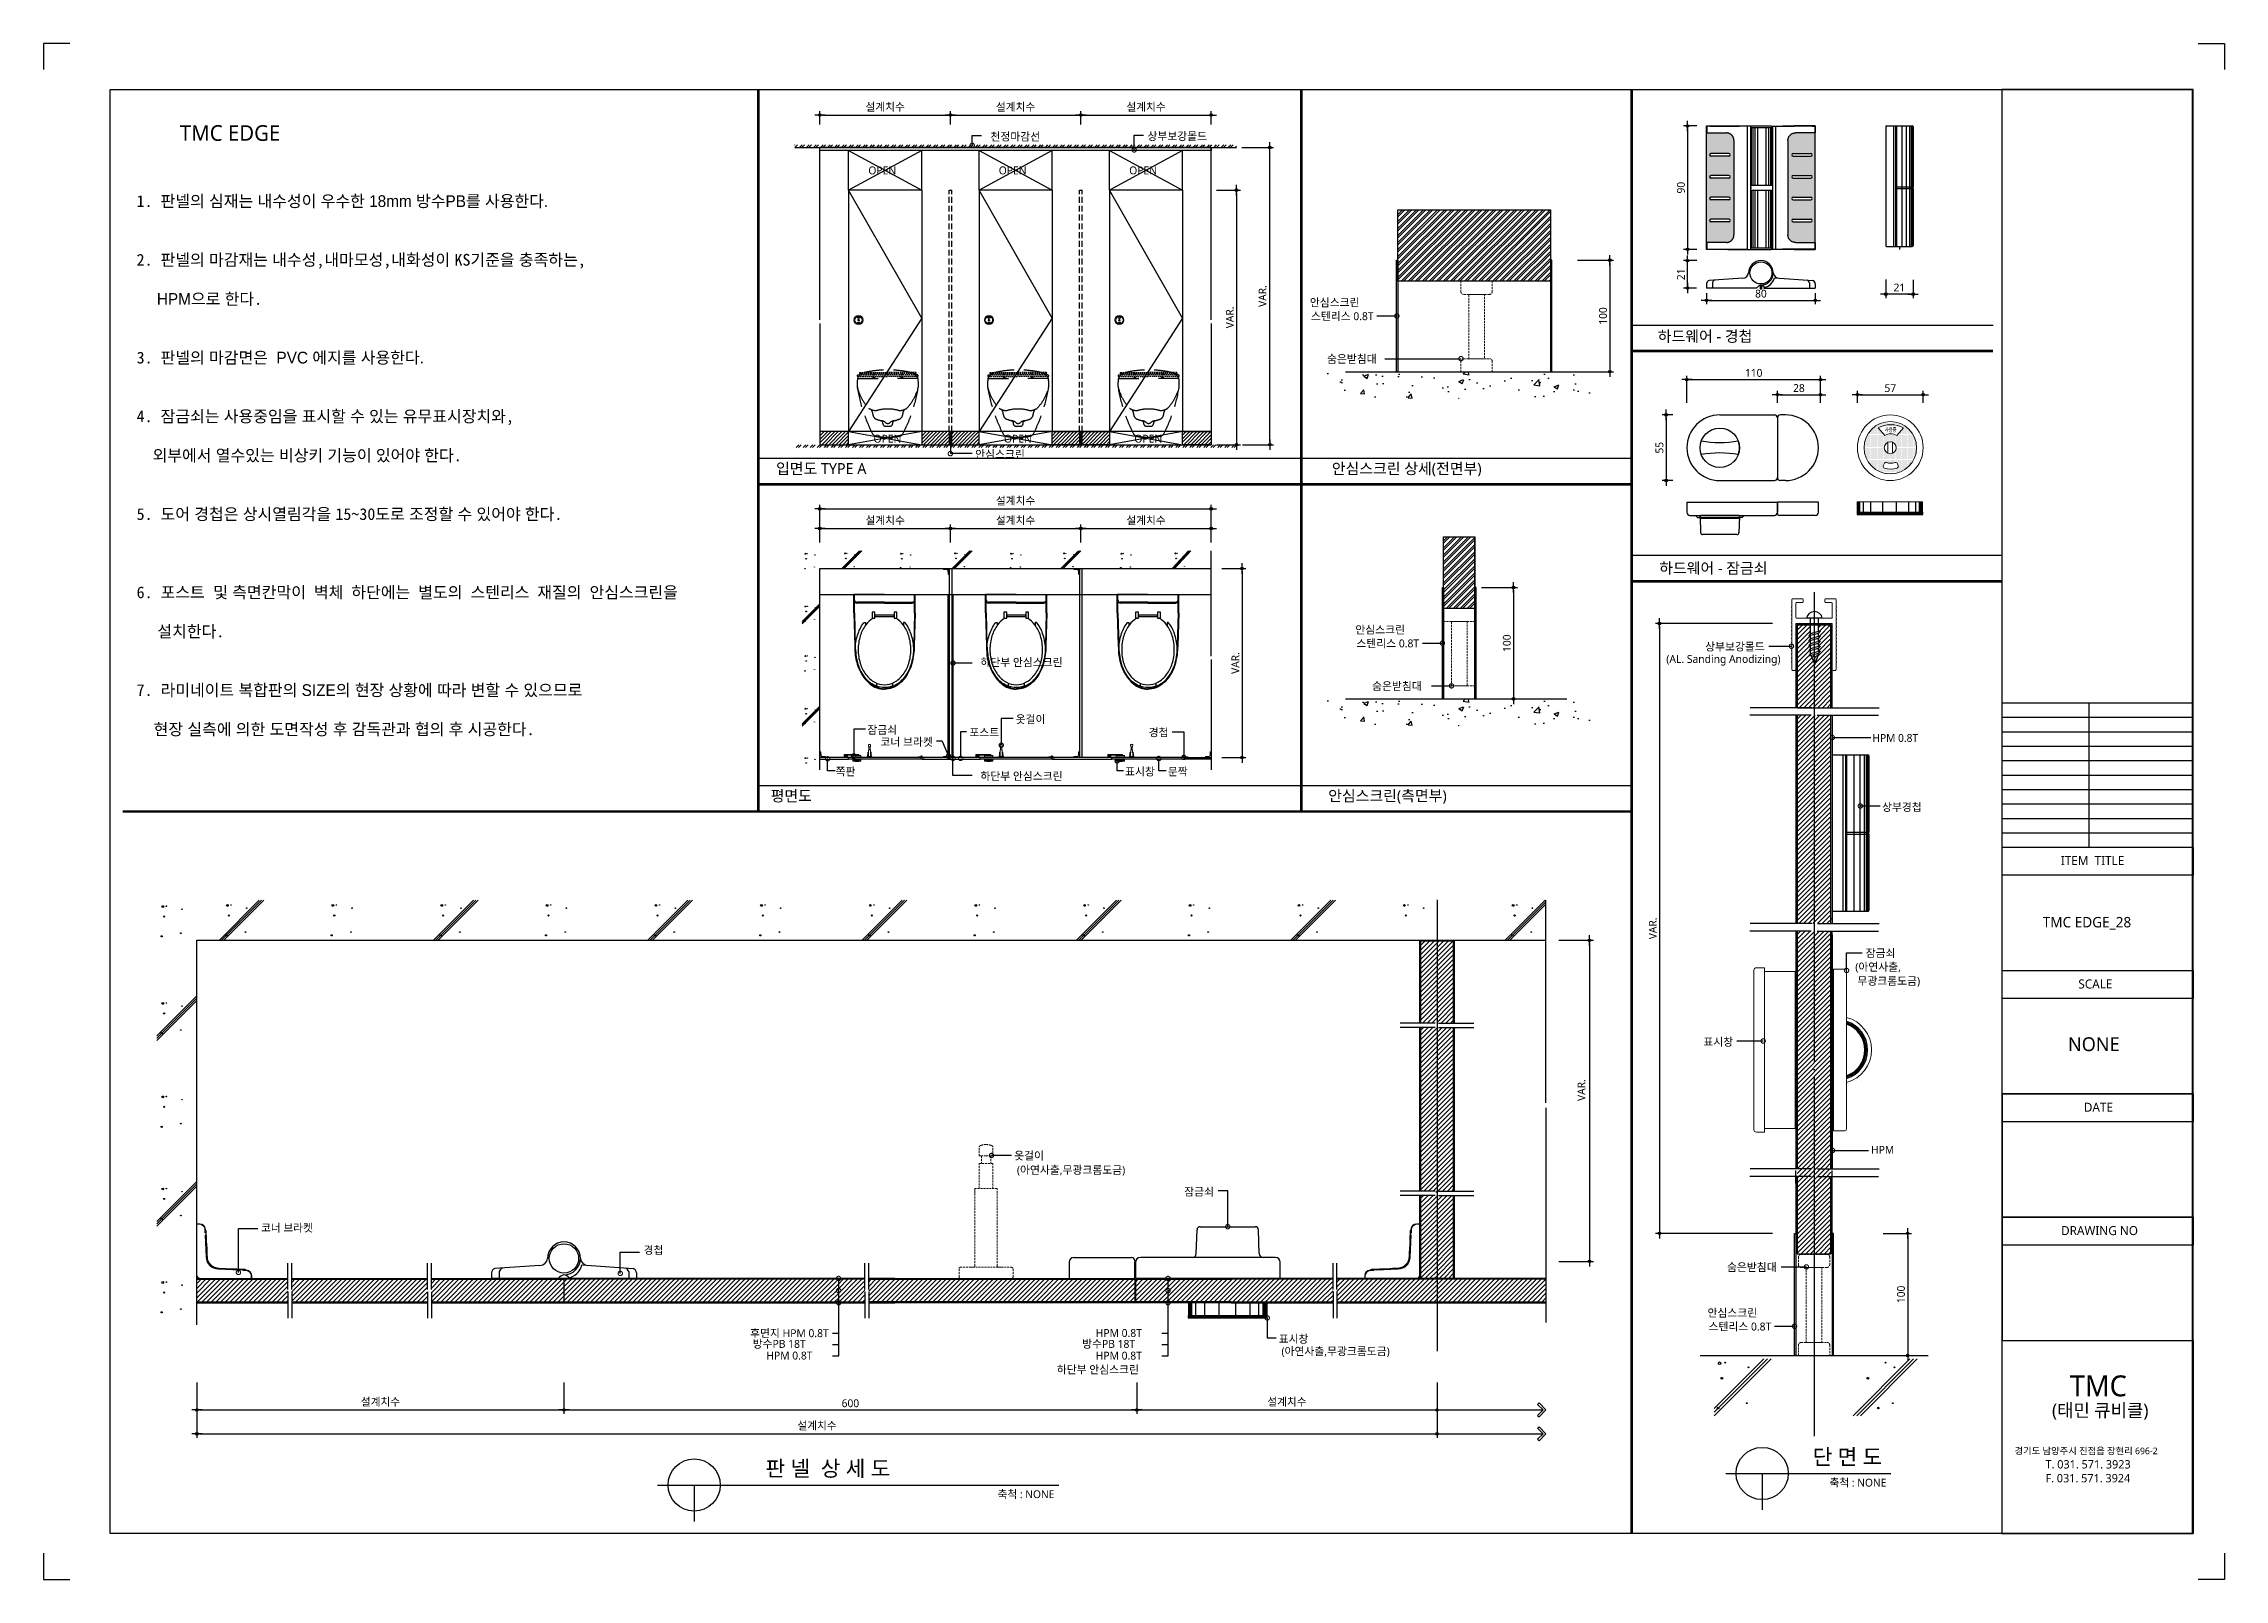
# Model space of a CAD drawing. Extents: x -256 to 8104, y -176 to 5714.
import ezdxf
from ezdxf.enums import TextEntityAlignment as Align

# ---------------------------------------------------------------- set-up
doc = ezdxf.new("R2010")
doc.units = 0
doc.header["$LTSCALE"] = 30
for name, pattern in [('CEN', [62, 60, -1, 0, -1]), ('HIDDEN', [0.375, 0.25, -0.125]), ('HIDDEN2', [4.7625, 3.175, -1.5875])]:
    doc.linetypes.add(name, pattern=pattern)
doc.layers.get('0').update_dxf_attribs({"linetype": 'CONTINUOUS'})
doc.layers.get('DEFPOINTS').update_dxf_attribs({"linetype": 'CONTINUOUS'})
for name, color, linetype in [('02---제품선', 4, 'CONTINUOUS'), ('0_toilet', 6, 'CONTINUOUS'), ('C', 2, 'CONTINUOUS'), ('curior-0Line', 252, 'CONTINUOUS'), ('DIM', 7, 'CONTINUOUS'), ('HAT', 8, 'CONTINUOUS'), ('HID', 9, 'HIDDEN'), ('jac text', 7, 'CONTINUOUS'), ('TIT', 3, 'CONTINUOUS'), ('경첩', 4, 'CONTINUOUS'), ('기타', 1, 'CONTINUOUS'), ('문자', 3, 'CONTINUOUS'), ('부자재', 4, 'CONTINUOUS'), ('상부보강몰드', 4, 'HIDDEN2'), ('옷걸이', 4, 'CONTINUOUS'), ('잠금쇠(회전형)', 4, 'CONTINUOUS'), ('중심선', 1, 'CEN'), ('치수', 1, 'CONTINUOUS'), ('판넬', 2, 'CONTINUOUS'), ('해치', 8, 'CONTINUOUS')]:
    doc.layers.add(name, color=color, linetype=linetype)
doc.styles.add('HDW', font='gulim.ttc')
doc.styles.add('돋움', font='malgun.ttf')
doc.dimstyles.new('10', dxfattribs={"dimscale": 10, "dimtxt": 3, "dimasz": 1, "dimexe": 1.5, "dimexo": 2, "dimgap": 1, "dimtad": 1, "dimdec": 0, "dimlunit": 6, "dimtxsty": '돋움', "dimblk": 'DIMDOT', "dimcen": -1, "dimdle": 1.5, "dimclrt": 3, "dimazin": 3, "dimtfac": 1, "dimtdec": 0, "dimtix": 1, "dimtmove": 2, "dimatfit": 3, "dimldrblk": 'DIMDOT', "dimarcsym": 0})
pattern_1 = [(45, (66404.808, -1739.444), (-8.980256, 8.980256), [])]

# ---------------------------------------------------------------- blocks, each defined once
blk = doc.blocks.new('DIMDOT')
at = {"linetype": 'Continuous'}
blk.add_line((-2, 0), (2, 0), dxfattribs=at)
for radius in [0.5, 0.25]:
    blk.add_circle((0, 0), radius, dxfattribs=at)
blk = doc.blocks.new('*D746')
at = {"layer": 'DEFPOINTS', "color": 0}
for p in [(77946.5, 3876.5), (77446.5, 3820.2), (77946.5, 3820.2)]:
    blk.add_point(p, dxfattribs=at)
at = {"layer": 'DIM', "color": 0, "lineweight": -2, "ltscale": 10}
for p, q in [((77446.5, 3840.2), (77446.5, 3891.5)), ((77456.5, 3876.5), (77936.5, 3876.5)), ((77946.5, 3840.2), (77946.5, 3891.5))]:
    blk.add_line(p, q, dxfattribs=at)
at = {"layer": 'DIM', "color": 0, "lineweight": -2, "xscale": 10, "yscale": 10, "zscale": 10, "rotation": 180}
blk.add_blockref('DIMDOT', (77446.5, 3876.5), dxfattribs=at)
at = {"layer": 'DIM', "color": 0, "lineweight": -2, "xscale": 10, "yscale": 10, "zscale": 10}
blk.add_blockref('DIMDOT', (77946.5, 3876.5), dxfattribs=at)
at = {"layer": 'DIM', "color": 3, "insert": (77696.5, 3906.1), "char_height": 30, "attachment_point": 5, "style": '돋움'}
blk.add_mtext('설계치수', dxfattribs=at)
blk = doc.blocks.new('*D747')
at = {"layer": 'DEFPOINTS', "color": 0}
for p in [(78446.5, 3876.5), (77946.5, 3820.2), (78446.5, 3820.2)]:
    blk.add_point(p, dxfattribs=at)
at = {"layer": 'DIM', "color": 0, "lineweight": -2, "ltscale": 10}
for p, q in [((77946.5, 3840.2), (77946.5, 3891.5)), ((77956.5, 3876.5), (78436.5, 3876.5)), ((78446.5, 3840.2), (78446.5, 3891.5))]:
    blk.add_line(p, q, dxfattribs=at)
at = {"layer": 'DIM', "color": 0, "lineweight": -2, "xscale": 10, "yscale": 10, "zscale": 10, "rotation": 180}
blk.add_blockref('DIMDOT', (77946.5, 3876.5), dxfattribs=at)
at = {"layer": 'DIM', "color": 0, "lineweight": -2, "xscale": 10, "yscale": 10, "zscale": 10}
blk.add_blockref('DIMDOT', (78446.5, 3876.5), dxfattribs=at)
at = {"layer": 'DIM', "color": 3, "insert": (78196.5, 3906.1), "char_height": 30, "attachment_point": 5, "style": '돋움'}
blk.add_mtext('설계치수', dxfattribs=at)
blk = doc.blocks.new('_DOTSMALL')
at = {"color": 0, "linetype": 'ByBlock', "const_width": 0.5}
blk.add_lwpolyline([(-0.0625, 0, 1), (0.0625, 0, 1)], format="xyb", close=True, dxfattribs=at)
blk = doc.blocks.new('A$C63EC304E')
at = {"layer": '치수', "color": 1, "xscale": 2.5, "yscale": 2.5, "zscale": 2.5, "rotation": 234.3098741996962}
blk.add_blockref('_DOTSMALL', (0.31, 0.31), dxfattribs=at)
blk = doc.blocks.new('A$C2BC9653E')
at = {"layer": '치수', "xscale": 0.3333333333333333, "yscale": 0.3333333333333333, "zscale": 0.3333333333333333}
blk.add_blockref('A$C63EC304E', (0, 0), dxfattribs=at)
blk = doc.blocks.new('A$C7FC71301')
at = {"layer": '치수', "rotation": 180}
blk.add_blockref('A$C2BC9653E', (0.21, 0.21), dxfattribs=at)
blk = doc.blocks.new('A$C4A20372B')
at = {"layer": '치수'}
blk.add_blockref('A$C7FC71301', (0, 0), dxfattribs=at)
blk = doc.blocks.new('A$C566469F5')
at = {"layer": '치수'}
blk.add_blockref('A$C4A20372B', (0, 0), dxfattribs=at)
blk = doc.blocks.new('A$C7E317CD4')
at = {"layer": '해치', "xscale": 2, "yscale": 2, "zscale": 2}
blk.add_blockref('A$C566469F5', (0, 0), dxfattribs=at)
blk = doc.blocks.new('A$C601D7F27')
at = {"layer": '치수'}
blk.add_blockref('A$C7E317CD4', (0, 0), dxfattribs=at)
blk = doc.blocks.new('A$C38802C08')
at = {"layer": '치수'}
blk.add_blockref('A$C601D7F27', (0, 0), dxfattribs=at)
blk = doc.blocks.new('*D748')
at = {"layer": 'DEFPOINTS', "color": 0}
for p in [(78946.5, 3876.5), (78446.5, 3820.2), (78946.5, 3820.2)]:
    blk.add_point(p, dxfattribs=at)
at = {"layer": 'DIM', "color": 0, "lineweight": -2, "ltscale": 10}
for p, q in [((78446.5, 3840.2), (78446.5, 3891.5)), ((78456.5, 3876.5), (78936.5, 3876.5)), ((78946.5, 3840.2), (78946.5, 3891.5))]:
    blk.add_line(p, q, dxfattribs=at)
at = {"layer": 'DIM', "color": 0, "lineweight": -2, "xscale": 10, "yscale": 10, "zscale": 10, "rotation": 180}
blk.add_blockref('DIMDOT', (78446.5, 3876.5), dxfattribs=at)
at = {"layer": 'DIM', "color": 0, "lineweight": -2, "xscale": 10, "yscale": 10, "zscale": 10}
blk.add_blockref('DIMDOT', (78946.5, 3876.5), dxfattribs=at)
at = {"layer": 'DIM', "color": 3, "insert": (78696.5, 3906.1), "char_height": 30, "attachment_point": 5, "style": '돋움'}
blk.add_mtext('설계치수', dxfattribs=at)
blk = doc.blocks.new('*D749')
at = {"layer": 'DEFPOINTS', "color": 0}
for p in [(78946.5, 3588.5), (78946.5, 2612.3), (79043.4, 2612.3)]:
    blk.add_point(p, dxfattribs=at)
at = {"layer": 'DIM', "color": 0, "lineweight": -2, "ltscale": 10}
for p, q in [((78966.5, 3588.5), (79058.4, 3588.5)), ((79043.4, 3578.5), (79043.4, 2622.3)), ((78966.5, 2612.3), (79058.4, 2612.3))]:
    blk.add_line(p, q, dxfattribs=at)
at = {"layer": 'DIM', "color": 0, "lineweight": -2, "xscale": 10, "yscale": 10, "zscale": 10}
for p, rotation in [((79043.4, 3588.5), 90), ((79043.4, 2612.3), 270)]:
    blk.add_blockref('DIMDOT', p, dxfattribs=dict(at, rotation=rotation))
at = {"layer": 'DIM', "color": 3, "insert": (79018.2, 3100.4), "char_height": 30, "attachment_point": 5, "rotation": 90, "style": '돋움'}
blk.add_mtext('VAR.', dxfattribs=at)
blk = doc.blocks.new('*D750')
at = {"layer": 'DEFPOINTS', "color": 0}
for p in [(78967.6, 2137.4), (78967.6, 1412.4), (79064.5, 1412.4)]:
    blk.add_point(p, dxfattribs=at)
at = {"layer": 'DIM', "color": 0, "lineweight": -2, "ltscale": 10}
for p, q in [((78987.6, 2137.4), (79079.5, 2137.4)), ((79064.5, 2127.4), (79064.5, 1422.4)), ((78987.6, 1412.4), (79079.5, 1412.4))]:
    blk.add_line(p, q, dxfattribs=at)
at = {"layer": 'DIM', "color": 0, "lineweight": -2, "xscale": 10, "yscale": 10, "zscale": 10}
for p, rotation in [((79064.5, 2137.4), 90), ((79064.5, 1412.4), 270)]:
    blk.add_blockref('DIMDOT', p, dxfattribs=dict(at, rotation=rotation))
at = {"layer": 'DIM', "color": 3, "insert": (79039.2, 1774.9), "char_height": 30, "attachment_point": 5, "rotation": 90, "style": '돋움'}
blk.add_mtext('VAR.', dxfattribs=at)
blk = doc.blocks.new('*D751')
at = {"layer": 'DEFPOINTS', "color": 0}
for p in [(78946.5, 2290.9), (78446.5, 2217.8), (78946.5, 2217.8)]:
    blk.add_point(p, dxfattribs=at)
at = {"layer": 'DIM', "color": 0, "lineweight": -2, "ltscale": 10}
for p, q in [((78446.5, 2237.8), (78446.5, 2305.9)), ((78456.5, 2290.9), (78936.5, 2290.9)), ((78946.5, 2237.8), (78946.5, 2305.9))]:
    blk.add_line(p, q, dxfattribs=at)
at = {"layer": 'DIM', "color": 0, "lineweight": -2, "xscale": 10, "yscale": 10, "zscale": 10, "rotation": 180}
blk.add_blockref('DIMDOT', (78446.5, 2290.9), dxfattribs=at)
at = {"layer": 'DIM', "color": 0, "lineweight": -2, "xscale": 10, "yscale": 10, "zscale": 10}
blk.add_blockref('DIMDOT', (78946.5, 2290.9), dxfattribs=at)
at = {"layer": 'DIM', "color": 3, "insert": (78696.5, 2320.6), "char_height": 30, "attachment_point": 5, "style": '돋움'}
blk.add_mtext('설계치수', dxfattribs=at)
blk = doc.blocks.new('*D752')
at = {"layer": 'DEFPOINTS', "color": 0}
for p in [(78946.5, 2366.3), (77446.5, 2217.8), (78946.5, 2217.8)]:
    blk.add_point(p, dxfattribs=at)
at = {"layer": 'DIM', "color": 0, "lineweight": -2, "ltscale": 10}
for p, q in [((77446.5, 2237.8), (77446.5, 2381.3)), ((77456.5, 2366.3), (78936.5, 2366.3)), ((78946.5, 2237.8), (78946.5, 2381.3))]:
    blk.add_line(p, q, dxfattribs=at)
at = {"layer": 'DIM', "color": 0, "lineweight": -2, "xscale": 10, "yscale": 10, "zscale": 10, "rotation": 180}
blk.add_blockref('DIMDOT', (77446.5, 2366.3), dxfattribs=at)
at = {"layer": 'DIM', "color": 0, "lineweight": -2, "xscale": 10, "yscale": 10, "zscale": 10}
blk.add_blockref('DIMDOT', (78946.5, 2366.3), dxfattribs=at)
at = {"layer": 'DIM', "color": 3, "insert": (78196.5, 2395.9), "char_height": 30, "attachment_point": 5, "style": '돋움'}
blk.add_mtext('설계치수', dxfattribs=at)
blk = doc.blocks.new('*D753')
at = {"layer": 'DEFPOINTS', "color": 0}
for p in [(78446.5, 2290.9), (77946.5, 2217.8), (78446.5, 2217.8)]:
    blk.add_point(p, dxfattribs=at)
at = {"layer": 'DIM', "color": 0, "lineweight": -2, "ltscale": 10}
for p, q in [((77946.5, 2237.8), (77946.5, 2305.9)), ((77956.5, 2290.9), (78436.5, 2290.9)), ((78446.5, 2237.8), (78446.5, 2305.9))]:
    blk.add_line(p, q, dxfattribs=at)
at = {"layer": 'DIM', "color": 0, "lineweight": -2, "xscale": 10, "yscale": 10, "zscale": 10, "rotation": 180}
blk.add_blockref('DIMDOT', (77946.5, 2290.9), dxfattribs=at)
at = {"layer": 'DIM', "color": 0, "lineweight": -2, "xscale": 10, "yscale": 10, "zscale": 10}
blk.add_blockref('DIMDOT', (78446.5, 2290.9), dxfattribs=at)
at = {"layer": 'DIM', "color": 3, "insert": (78196.5, 2320.6), "char_height": 30, "attachment_point": 5, "style": '돋움'}
blk.add_mtext('설계치수', dxfattribs=at)
blk = doc.blocks.new('*D754')
at = {"layer": 'DEFPOINTS', "color": 0}
for p in [(77946.5, 2290.9), (77446.5, 2217.8), (77946.5, 2217.8)]:
    blk.add_point(p, dxfattribs=at)
at = {"layer": 'DIM', "color": 0, "lineweight": -2, "ltscale": 10}
for p, q in [((77446.5, 2237.8), (77446.5, 2305.9)), ((77456.5, 2290.9), (77936.5, 2290.9)), ((77946.5, 2237.8), (77946.5, 2305.9))]:
    blk.add_line(p, q, dxfattribs=at)
at = {"layer": 'DIM', "color": 0, "lineweight": -2, "xscale": 10, "yscale": 10, "zscale": 10, "rotation": 180}
blk.add_blockref('DIMDOT', (77446.5, 2290.9), dxfattribs=at)
at = {"layer": 'DIM', "color": 0, "lineweight": -2, "xscale": 10, "yscale": 10, "zscale": 10}
blk.add_blockref('DIMDOT', (77946.5, 2290.9), dxfattribs=at)
at = {"layer": 'DIM', "color": 3, "insert": (77696.5, 2320.6), "char_height": 30, "attachment_point": 5, "style": '돋움'}
blk.add_mtext('설계치수', dxfattribs=at)
blk = doc.blocks.new('*D755')
at = {"layer": 'DEFPOINTS', "color": 0}
for p in [(75058.2, -963.9), (76465.3, -963.9), (76465.3, -1089.6)]:
    blk.add_point(p, dxfattribs=at)
at = {"layer": 'DIM', "color": 0, "lineweight": -2, "ltscale": 10}
for p, q in [((75058.2, -983.9), (75058.2, -1104.6)), ((76465.3, -983.9), (76465.3, -1104.6)), ((75068.2, -1089.6), (76455.3, -1089.6))]:
    blk.add_line(p, q, dxfattribs=at)
at = {"layer": 'DIM', "color": 0, "lineweight": -2, "xscale": 10, "yscale": 10, "zscale": 10, "rotation": 180}
blk.add_blockref('DIMDOT', (75058.2, -1089.6), dxfattribs=at)
at = {"layer": 'DIM', "color": 0, "lineweight": -2, "xscale": 10, "yscale": 10, "zscale": 10}
blk.add_blockref('DIMDOT', (76465.3, -1089.6), dxfattribs=at)
at = {"layer": 'DIM', "color": 3, "insert": (75761.8, -1060), "char_height": 30, "attachment_point": 5, "style": '돋움'}
blk.add_mtext('설계치수', dxfattribs=at)
blk = doc.blocks.new('*D756')
at = {"layer": 'DEFPOINTS', "color": 0}
for p in [(75058.2, -963.9), (79812.1, -963.9), (79812.1, -1181.1)]:
    blk.add_point(p, dxfattribs=at)
at = {"layer": 'DIM', "color": 0, "lineweight": -2, "ltscale": 10}
for p, q in [((75058.2, -983.9), (75058.2, -1196.1)), ((79812.1, -983.9), (79812.1, -1196.1)), ((75068.2, -1181.1), (79802.1, -1181.1))]:
    blk.add_line(p, q, dxfattribs=at)
at = {"layer": 'DIM', "color": 0, "lineweight": -2, "xscale": 10, "yscale": 10, "zscale": 10, "rotation": 180}
blk.add_blockref('DIMDOT', (75058.2, -1181.1), dxfattribs=at)
at = {"layer": 'DIM', "color": 0, "lineweight": -2, "xscale": 10, "yscale": 10, "zscale": 10}
blk.add_blockref('DIMDOT', (79812.1, -1181.1), dxfattribs=at)
at = {"layer": 'DIM', "color": 3, "insert": (77435.2, -1151.4), "char_height": 30, "attachment_point": 5, "style": '돋움'}
blk.add_mtext('설계치수', dxfattribs=at)
blk = doc.blocks.new('*D757')
at = {"layer": 'DEFPOINTS', "color": 0}
for p in [(78661.3, -963.9), (79812.1, -963.9), (79812.1, -1089.6)]:
    blk.add_point(p, dxfattribs=at)
at = {"layer": 'DIM', "color": 0, "lineweight": -2, "ltscale": 10}
for p, q in [((78661.3, -983.9), (78661.3, -1104.6)), ((79812.1, -983.9), (79812.1, -1104.6)), ((78671.3, -1089.6), (79802.1, -1089.6))]:
    blk.add_line(p, q, dxfattribs=at)
at = {"layer": 'DIM', "color": 0, "lineweight": -2, "xscale": 10, "yscale": 10, "zscale": 10, "rotation": 180}
blk.add_blockref('DIMDOT', (78661.3, -1089.6), dxfattribs=at)
at = {"layer": 'DIM', "color": 0, "lineweight": -2, "xscale": 10, "yscale": 10, "zscale": 10}
blk.add_blockref('DIMDOT', (79812.1, -1089.6), dxfattribs=at)
at = {"layer": 'DIM', "color": 3, "insert": (79236.7, -1060), "char_height": 30, "attachment_point": 5, "style": '돋움'}
blk.add_mtext('설계치수', dxfattribs=at)
blk = doc.blocks.new('*D758')
at = {"layer": 'DEFPOINTS', "color": 0}
for p in [(76465.3, -963.9), (78661.3, -963.9), (78661.3, -1089.6)]:
    blk.add_point(p, dxfattribs=at)
at = {"layer": 'DIM', "color": 0, "lineweight": -2, "ltscale": 10}
for p, q in [((76465.3, -983.9), (76465.3, -1104.6)), ((78661.3, -983.9), (78661.3, -1104.6)), ((76475.3, -1089.6), (78651.3, -1089.6))]:
    blk.add_line(p, q, dxfattribs=at)
at = {"layer": 'DIM', "color": 0, "lineweight": -2, "xscale": 10, "yscale": 10, "zscale": 10, "rotation": 180}
blk.add_blockref('DIMDOT', (76465.3, -1089.6), dxfattribs=at)
at = {"layer": 'DIM', "color": 0, "lineweight": -2, "xscale": 10, "yscale": 10, "zscale": 10}
blk.add_blockref('DIMDOT', (78661.3, -1089.6), dxfattribs=at)
at = {"layer": 'DIM', "color": 3, "insert": (77563.3, -1064.1), "char_height": 30, "attachment_point": 5, "style": '돋움'}
blk.add_mtext('600', dxfattribs=at)
blk = doc.blocks.new('A$C06B31977')
for p, q in [((1.26, 11.06), (1.26, 21.17)), ((1.26, 10.11), (1.26, 0))]:
    blk.add_line(p, q)
blk = doc.blocks.new('*D759')
at = {"layer": 'DEFPOINTS', "color": 0}
for p in [(80258.9, 711.7), (80258.9, -519.7), (80396.8, -519.7)]:
    blk.add_point(p, dxfattribs=at)
at = {"layer": 'DIM', "color": 0, "lineweight": -2, "ltscale": 10}
for p, q in [((80278.9, 711.7), (80411.8, 711.7)), ((80396.8, 701.7), (80396.8, -509.7)), ((80278.9, -519.7), (80411.8, -519.7))]:
    blk.add_line(p, q, dxfattribs=at)
at = {"layer": 'DIM', "color": 0, "lineweight": -2, "xscale": 10, "yscale": 10, "zscale": 10}
for p, rotation in [((80396.8, 711.7), 90), ((80396.8, -519.7), 270)]:
    blk.add_blockref('DIMDOT', p, dxfattribs=dict(at, rotation=rotation))
at = {"layer": 'DIM', "color": 3, "insert": (80366, 137), "char_height": 30, "attachment_point": 5, "rotation": 90, "style": '돋움'}
blk.add_mtext('VAR.', dxfattribs=at)
blk = doc.blocks.new('A$C13EB2441')
for p, q in [((0.84, 7.37), (0.84, 14.11)), ((0.84, 6.74), (0.84, 0))]:
    blk.add_line(p, q)
blk = doc.blocks.new('*D760')
at = {"layer": 'DEFPOINTS', "color": 0}
for p in [(81282, 2861.8), (80770, 2753.2), (81282, 2753.2)]:
    blk.add_point(p, dxfattribs=at)
at = {"layer": 'DIM', "color": 0, "lineweight": -2, "ltscale": 10}
for p, q in [((80770, 2773.2), (80770, 2876.8)), ((80780, 2861.8), (81272, 2861.8)), ((81282, 2773.2), (81282, 2876.8))]:
    blk.add_line(p, q, dxfattribs=at)
at = {"layer": 'DIM', "color": 0, "lineweight": -2, "xscale": 10, "yscale": 10, "zscale": 10, "rotation": 180}
blk.add_blockref('DIMDOT', (80770, 2861.8), dxfattribs=at)
at = {"layer": 'DIM', "color": 0, "lineweight": -2, "xscale": 10, "yscale": 10, "zscale": 10}
blk.add_blockref('DIMDOT', (81282, 2861.8), dxfattribs=at)
at = {"layer": 'DIM', "color": 3, "insert": (81026, 2887.4), "char_height": 30, "attachment_point": 5, "style": '돋움'}
blk.add_mtext('110', dxfattribs=at)
blk = doc.blocks.new('*D761')
at = {"layer": 'DEFPOINTS', "color": 0}
for p in [(81282, 2803.9), (81117, 2753.2), (81282, 2753.2)]:
    blk.add_point(p, dxfattribs=at)
at = {"layer": 'DIM', "color": 0, "lineweight": -2, "ltscale": 10}
for p, q in [((81117, 2773.2), (81117, 2818.9)), ((81127, 2803.9), (81272, 2803.9)), ((81282, 2773.2), (81282, 2818.9))]:
    blk.add_line(p, q, dxfattribs=at)
at = {"layer": 'DIM', "color": 0, "lineweight": -2, "xscale": 10, "yscale": 10, "zscale": 10, "rotation": 180}
blk.add_blockref('DIMDOT', (81117, 2803.9), dxfattribs=at)
at = {"layer": 'DIM', "color": 0, "lineweight": -2, "xscale": 10, "yscale": 10, "zscale": 10}
blk.add_blockref('DIMDOT', (81282, 2803.9), dxfattribs=at)
at = {"layer": 'DIM', "color": 3, "insert": (81199.5, 2829.4), "char_height": 30, "attachment_point": 5, "style": '돋움'}
blk.add_mtext('28', dxfattribs=at)
blk = doc.blocks.new('*D762')
at = {"layer": 'DEFPOINTS', "color": 0}
for p in [(81675.7, 2803.9), (81423.7, 2753.2), (81675.7, 2753.2)]:
    blk.add_point(p, dxfattribs=at)
at = {"layer": 'DIM', "color": 0, "lineweight": -2, "ltscale": 10}
for p, q in [((81423.7, 2773.2), (81423.7, 2818.9)), ((81433.7, 2803.9), (81665.7, 2803.9)), ((81675.7, 2773.2), (81675.7, 2818.9))]:
    blk.add_line(p, q, dxfattribs=at)
at = {"layer": 'DIM', "color": 0, "lineweight": -2, "xscale": 10, "yscale": 10, "zscale": 10, "rotation": 180}
blk.add_blockref('DIMDOT', (81423.7, 2803.9), dxfattribs=at)
at = {"layer": 'DIM', "color": 0, "lineweight": -2, "xscale": 10, "yscale": 10, "zscale": 10}
blk.add_blockref('DIMDOT', (81675.7, 2803.9), dxfattribs=at)
at = {"layer": 'DIM', "color": 3, "insert": (81549.7, 2829.1), "char_height": 30, "attachment_point": 5, "style": '돋움'}
blk.add_mtext('57', dxfattribs=at)
blk = doc.blocks.new('*D763')
at = {"layer": 'DEFPOINTS', "color": 0}
for p in [(80827.6, 3834.6), (80772.6, 3361.5), (80827.6, 3361.5)]:
    blk.add_point(p, dxfattribs=at)
at = {"layer": 'DIM', "color": 0, "lineweight": -2, "ltscale": 10}
for p, q in [((80807.6, 3834.6), (80757.6, 3834.6)), ((80772.6, 3824.6), (80772.6, 3371.5)), ((80807.6, 3361.5), (80757.6, 3361.5))]:
    blk.add_line(p, q, dxfattribs=at)
at = {"layer": 'DIM', "color": 0, "lineweight": -2, "xscale": 10, "yscale": 10, "zscale": 10}
for p, rotation in [((80772.6, 3834.6), 90), ((80772.6, 3361.5), 270)]:
    blk.add_blockref('DIMDOT', p, dxfattribs=dict(at, rotation=rotation))
at = {"layer": 'DIM', "color": 3, "insert": (80747.1, 3598), "char_height": 30, "attachment_point": 5, "rotation": 90, "style": '돋움'}
blk.add_mtext('90', dxfattribs=at)
blk = doc.blocks.new('*D764')
at = {"layer": 'DEFPOINTS', "color": 0}
for p in [(80845.2, 3213.2), (81262.3, 3213.2), (81262.3, 3165.9)]:
    blk.add_point(p, dxfattribs=at)
at = {"layer": 'DIM', "color": 0, "lineweight": -2, "ltscale": 10}
for p, q in [((80845.2, 3193.2), (80845.2, 3150.9)), ((81262.3, 3193.2), (81262.3, 3150.9)), ((80855.2, 3165.9), (81252.3, 3165.9))]:
    blk.add_line(p, q, dxfattribs=at)
at = {"layer": 'DIM', "color": 0, "lineweight": -2, "xscale": 10, "yscale": 10, "zscale": 10, "rotation": 180}
blk.add_blockref('DIMDOT', (80845.2, 3165.9), dxfattribs=at)
at = {"layer": 'DIM', "color": 0, "lineweight": -2, "xscale": 10, "yscale": 10, "zscale": 10}
blk.add_blockref('DIMDOT', (81262.3, 3165.9), dxfattribs=at)
at = {"layer": 'DIM', "color": 3, "insert": (81053.8, 3191.4), "char_height": 30, "attachment_point": 5, "style": '돋움'}
blk.add_mtext('80', dxfattribs=at)
blk = doc.blocks.new('*D765')
at = {"layer": 'DEFPOINTS', "color": 0}
for p in [(80772.6, 3318.2), (80827.6, 3318.2), (80826.9, 3213.2)]:
    blk.add_point(p, dxfattribs=at)
at = {"layer": 'DIM', "color": 0, "lineweight": -2, "ltscale": 10}
for p, q in [((80807.6, 3318.2), (80757.6, 3318.2)), ((80772.6, 3223.2), (80772.6, 3308.2)), ((80806.9, 3213.2), (80757.6, 3213.2))]:
    blk.add_line(p, q, dxfattribs=at)
at = {"layer": 'DIM', "color": 0, "lineweight": -2, "xscale": 10, "yscale": 10, "zscale": 10}
for p, rotation in [((80772.6, 3318.2), 90), ((80772.6, 3213.2), 270)]:
    blk.add_blockref('DIMDOT', p, dxfattribs=dict(at, rotation=rotation))
at = {"layer": 'DIM', "color": 3, "insert": (80747.3, 3265.7), "char_height": 30, "attachment_point": 5, "rotation": 90, "style": '돋움'}
blk.add_mtext('21', dxfattribs=at)
blk = doc.blocks.new('*D766')
at = {"layer": 'DEFPOINTS', "color": 0}
for p in [(81532.1, 3265.4), (81637.1, 3264.7), (81532.1, 3189.7)]:
    blk.add_point(p, dxfattribs=at)
at = {"layer": 'DIM', "color": 0, "lineweight": -2, "ltscale": 10}
for p, q in [((81532.1, 3245.4), (81532.1, 3174.7)), ((81627.1, 3189.7), (81542.1, 3189.7)), ((81637.1, 3244.7), (81637.1, 3174.7))]:
    blk.add_line(p, q, dxfattribs=at)
at = {"layer": 'DIM', "color": 0, "lineweight": -2, "xscale": 10, "yscale": 10, "zscale": 10, "rotation": 180}
blk.add_blockref('DIMDOT', (81532.1, 3189.7), dxfattribs=at)
at = {"layer": 'DIM', "color": 0, "lineweight": -2, "xscale": 10, "yscale": 10, "zscale": 10}
blk.add_blockref('DIMDOT', (81637.1, 3189.7), dxfattribs=at)
at = {"layer": 'DIM', "color": 3, "insert": (81584.6, 3215.1), "char_height": 30, "attachment_point": 5, "style": '돋움'}
blk.add_mtext('21', dxfattribs=at)
blk = doc.blocks.new('A$C10E41893')
at = {"layer": '부자재'}
for p, q in [((6, 0), (6, 196)), ((123, 196), (6, 196)), ((123, 192), (6, 192)), ((55, 0), (55, 177)), ((61, 0), (61, 177)), ((6, 0), (6, -196)), ((55, 0), (55, -177)), ((61, 0), (61, -177)), ((123, -192), (6, -192)), ((123, -196), (6, -196))]:
    blk.add_line(p, q, dxfattribs=at)
for points in [[(123, 196, -0.012538), (123, 196), (335, 190, -0.055395), (445, 175, -0.154276), (577, 93, -0.179504), (612, 0, -0.179504)], [(123, 192, -0.012538), (123, 192), (335, 187, -0.055395), (444, 172, -0.154276), (574, 91, -0.179504), (608, 0, -0.179504)], [(157, -72, 0.089162), (200, -119, 0.085733), (270, -155, 0.075373), (359, -168, 0.075373), (447, -155, 0.085733), (517, -119, 0.106084), (567, -62, 0.126931), (583, 0, 0.126931), (567, 62, 0.106084), (517, 119, 0.085733), (447, 155, 0.075373), (359, 168, 0.075373), (270, 155, 0.085733), (200, 119, 0.089162), (157, 72)], [(572, 51), (589, 51), (589, 60, 0.021185), (583, 71, 0.106084), (528, 134, 0.085733), (453, 172, 0.075373), (359, 187, 0.075373), (265, 172, 0.085733), (189, 134, 0.007337), (184, 130), (184, 122), (205, 122)], [(123, -196, 0.012538), (123, -196), (335, -190, 0.055395), (445, -175, 0.154276), (577, -93, 0.179504), (612, 0, 0.179504)], [(123, -192, 0.012538), (123, -192), (335, -187, 0.055395), (444, -172, 0.154276), (574, -91, 0.179504), (608, 0, 0.179504)], [(589, -51, 0.090214), (598, 0, 0.090214), (589, 51, 0.106084)], [(572, -51), (589, -51), (589, -60, -0.021185), (583, -71, -0.106084), (528, -134, -0.085733), (453, -172, -0.075373), (359, -187, -0.075373), (265, -172, -0.085733), (189, -134, -0.007337), (184, -130), (184, -122), (205, -122)]]:
    blk.add_lwpolyline(points, format="xyb", dxfattribs=at)
blk.add_lwpolyline([(138, -61), (119, -61), (119, -79), (157, -79), (157, -61), (138, -61), (147, -61), (147, 61), (138, 61), (157, 61), (157, 79), (119, 79), (119, 61), (138, 61), (138, -61), (119, -61)], dxfattribs=at)
for centre, start, end in [((40, 177), 0, 90), ((46, 177), 0, 90), ((40, -177), 270, 0), ((46, -177), 270, 0)]:
    blk.add_arc(centre, 15, start, end, dxfattribs=at)
blk = doc.blocks.new('A$C460A2A32')
at = {"color": 0}
for p, q in [((3, 20), (0, 16)), ((3, 20), (9, 20)), ((4, 10), (162, 10)), ((9, 20), (162, 20)), ((13, 32), (11, 30)), ((13, 32), (162, 32)), ((13, 27), (162, 27)), ((312, 32), (162, 32)), ((312, 27), (162, 27)), ((316, 20), (162, 20)), ((321, 10), (162, 10)), ((312, 32), (313, 30)), ((322, 20), (316, 20)), ((322, 20), (324, 16))]:
    blk.add_line(p, q, dxfattribs=at)
for centre, radius, start, end in [((4, 14), 4, 150.0107, 270), ((13, 29), 2, 135, 270), ((109, 28), 26, 182.6717, 198.4118), ((109, 10), 26, 180, 202.6199), ((107, 28), 23, 183.0205, 200.9186), ((107, 10), 23, 180, 205.7715), ((69, 10), 23, 334.2285, 0), ((69, 28), 23, 339.0814, 356.9795), ((67, 10), 26, 337.3801, 0), ((67, 28), 26, 341.5882, 357.3283), ((257, 10), 26, 180, 202.6199), ((257, 28), 26, 182.6717, 198.4118), ((256, 28), 23, 183.0205, 200.9186), ((256, 10), 23, 180, 205.7715), ((217, 10), 23, 334.2285, 0), ((217, 28), 23, 339.0814, 356.9795), ((216, 28), 26, 341.5882, 357.3283), ((216, 10), 26, 337.3801, 0), ((312, 29), 2, 270, 45), ((321, 14), 4, 270, 29.9893)]:
    blk.add_arc(centre, radius, start, end, dxfattribs=at)
blk = doc.blocks.new('*D767')
at = {"layer": 'DEFPOINTS', "color": 0}
for p in [(80735.7, 2726.7), (80690, 2474.7), (80735.7, 2474.7)]:
    blk.add_point(p, dxfattribs=at)
at = {"layer": 'DIM', "color": 0, "lineweight": -2, "ltscale": 10}
for p, q in [((80715.7, 2726.7), (80675, 2726.7)), ((80690, 2716.7), (80690, 2484.7)), ((80715.7, 2474.7), (80675, 2474.7))]:
    blk.add_line(p, q, dxfattribs=at)
at = {"layer": 'DIM', "color": 0, "lineweight": -2, "xscale": 10, "yscale": 10, "zscale": 10}
for p, rotation in [((80690, 2726.7), 90), ((80690, 2474.7), 270)]:
    blk.add_blockref('DIMDOT', p, dxfattribs=dict(at, rotation=rotation))
at = {"layer": 'DIM', "color": 3, "insert": (80664.7, 2600.7), "char_height": 30, "attachment_point": 5, "rotation": 90, "style": '돋움'}
blk.add_mtext('55', dxfattribs=at)
blk = doc.blocks.new('*D768')
at = {"layer": 'DEFPOINTS', "color": 0}
for p in [(81117.7, 1926.7), (80664.9, -412.3), (81117.7, -412.3)]:
    blk.add_point(p, dxfattribs=at)
at = {"layer": 'DIM', "color": 0, "lineweight": -2, "ltscale": 10}
for p, q in [((81097.7, 1926.7), (80649.9, 1926.7)), ((80664.9, 1916.7), (80664.9, -402.3)), ((81097.7, -412.3), (80649.9, -412.3))]:
    blk.add_line(p, q, dxfattribs=at)
at = {"layer": 'DIM', "color": 0, "lineweight": -2, "xscale": 10, "yscale": 10, "zscale": 10}
for p, rotation in [((80664.9, 1926.7), 90), ((80664.9, -412.3), 270)]:
    blk.add_blockref('DIMDOT', p, dxfattribs=dict(at, rotation=rotation))
at = {"layer": 'DIM', "color": 3, "insert": (80639.6, 757.2), "char_height": 30, "attachment_point": 5, "rotation": 90, "style": '돋움'}
blk.add_mtext('VAR.', dxfattribs=at)
blk = doc.blocks.new('*D769')
at = {"layer": 'DEFPOINTS', "color": 0}
for p in [(81502.1, -412.3), (81502.1, -880.6), (81616.4, -880.6)]:
    blk.add_point(p, dxfattribs=at)
at = {"layer": 'DIM', "color": 0, "lineweight": -2, "ltscale": 10}
for p, q in [((81522.1, -412.3), (81631.4, -412.3)), ((81616.4, -422.3), (81616.4, -870.6)), ((81522.1, -880.6), (81631.4, -880.6))]:
    blk.add_line(p, q, dxfattribs=at)
at = {"layer": 'DIM', "color": 0, "lineweight": -2, "xscale": 10, "yscale": 10, "zscale": 10}
for p, rotation in [((81616.4, -412.3), 90), ((81616.4, -880.6), 270)]:
    blk.add_blockref('DIMDOT', p, dxfattribs=dict(at, rotation=rotation))
at = {"layer": 'DIM', "color": 3, "insert": (81590.8, -646.4), "char_height": 30, "attachment_point": 5, "rotation": 90, "style": '돋움'}
blk.add_mtext('100', dxfattribs=at)
blk = doc.blocks.new('*D770')
at = {"layer": 'DEFPOINTS', "color": 0}
for p in [(79962.5, 2064.8), (79962.5, 1637.3), (80105.4, 1637.3)]:
    blk.add_point(p, dxfattribs=at)
at = {"layer": 'DIM', "color": 0, "lineweight": -2, "ltscale": 10}
for p, q in [((79982.5, 2064.8), (80120.4, 2064.8)), ((80105.4, 2054.8), (80105.4, 1647.3)), ((79982.5, 1637.3), (80120.4, 1637.3))]:
    blk.add_line(p, q, dxfattribs=at)
at = {"layer": 'DIM', "color": 0, "lineweight": -2, "xscale": 10, "yscale": 10, "zscale": 10}
for p, rotation in [((80105.4, 2064.8), 90), ((80105.4, 1637.3), 270)]:
    blk.add_blockref('DIMDOT', p, dxfattribs=dict(at, rotation=rotation))
at = {"layer": 'DIM', "color": 3, "insert": (80079.8, 1851), "char_height": 30, "attachment_point": 5, "rotation": 90, "style": '돋움'}
blk.add_mtext('100', dxfattribs=at)
blk = doc.blocks.new('*D771')
at = {"layer": 'DEFPOINTS', "color": 0}
for p in [(80331.2, 3319.7), (80331.2, 2892.2), (80474.1, 2892.2)]:
    blk.add_point(p, dxfattribs=at)
at = {"layer": 'DIM', "color": 0, "lineweight": -2, "ltscale": 10}
for p, q in [((80351.2, 3319.7), (80489.1, 3319.7)), ((80474.1, 3309.7), (80474.1, 2902.2)), ((80351.2, 2892.2), (80489.1, 2892.2))]:
    blk.add_line(p, q, dxfattribs=at)
at = {"layer": 'DIM', "color": 0, "lineweight": -2, "xscale": 10, "yscale": 10, "zscale": 10}
for p, rotation in [((80474.1, 3319.7), 90), ((80474.1, 2892.2), 270)]:
    blk.add_blockref('DIMDOT', p, dxfattribs=dict(at, rotation=rotation))
at = {"layer": 'DIM', "color": 3, "insert": (80448.5, 3105.9), "char_height": 30, "attachment_point": 5, "rotation": 90, "style": '돋움'}
blk.add_mtext('100', dxfattribs=at)
blk = doc.blocks.new('*D772')
at = {"layer": 'DEFPOINTS', "color": 0}
for p in [(79043.4, 3752.1), (79170.8, 3752.1), (79045.9, 2612.3)]:
    blk.add_point(p, dxfattribs=at)
at = {"layer": 'DIM', "color": 0, "lineweight": -2, "ltscale": 10}
for p, q in [((79063.4, 3752.1), (79185.8, 3752.1)), ((79170.8, 2622.3), (79170.8, 3742.1)), ((79065.9, 2612.3), (79185.8, 2612.3))]:
    blk.add_line(p, q, dxfattribs=at)
at = {"layer": 'DIM', "color": 0, "lineweight": -2, "xscale": 10, "yscale": 10, "zscale": 10}
for p, rotation in [((79170.8, 3752.1), 90), ((79170.8, 2612.3), 270)]:
    blk.add_blockref('DIMDOT', p, dxfattribs=dict(at, rotation=rotation))
at = {"layer": 'DIM', "color": 3, "insert": (79143.5, 3182.2), "char_height": 30, "attachment_point": 5, "rotation": 90, "style": '돋움'}
blk.add_mtext('VAR.', dxfattribs=at)
blk = doc.blocks.new('EDGE_28', base_point=(74726.3, -1563.7))
h = blk.add_hatch()
h.set_pattern_fill('ANSI31', color=3, scale=3, angle=180)
h.set_pattern_definition([(225, (74764.808, -1739.444), (6.735192, -6.735192), [])])
h.paths.add_polyline_path([(77556.5, 2662.3), (77446.5, 2662.3), (77446.5, 2612.3), (77556.5, 2612.3)])
h.paths.add_polyline_path([(77941.5, 2662.3), (77836.5, 2662.3), (77836.5, 2612.3), (77941.5, 2612.3)])
h.paths.add_polyline_path([(78056.5, 2662.3), (77951.5, 2662.3), (77951.5, 2612.3), (78056.5, 2612.3)])
h.paths.add_polyline_path([(78441.5, 2662.3), (78336.5, 2662.3), (78336.5, 2612.3), (78441.5, 2612.3)])
h.paths.add_polyline_path([(78556.5, 2662.3), (78451.5, 2662.3), (78451.5, 2612.3), (78556.5, 2612.3)])
h.paths.add_polyline_path([(78946.5, 2662.3), (78836.5, 2662.3), (78836.5, 2612.3), (78946.5, 2612.3)])
h = blk.add_hatch()
h.set_pattern_fill('ANSI31', color=2, style=0)
h.set_pattern_definition([(45, (74764.808, -1739.4443), (-2.245064, 2.245064), [])])
h.paths.add_polyline_path([(77951.5, 2662.3), (77941.5, 2662.3), (77941.5, 2612.3), (77951.5, 2612.3)])
h = blk.add_hatch()
h.set_pattern_fill('ANSI31', color=2, style=0)
h.set_pattern_definition([(45, (75264.808, -1739.4443), (-2.245064, 2.245064), [])])
h.paths.add_polyline_path([(78451.5, 2662.3), (78441.5, 2662.3), (78441.5, 2612.3), (78451.5, 2612.3)])
h = blk.add_hatch()
h.set_pattern_fill('ANSI31', color=2, style=0)
h.set_pattern_definition([(45, (77942.9743, 100.545), (-2.245064, 2.245064), [])])
h.paths.add_polyline_path([(79837.5, 2064.8), (79832.5, 2064.8), (79832.5, 1853.1, -1), (79832.5, 1848.9), (79832.5, 1637.3), (79837.5, 1637.3)])
h.paths.add_polyline_path([(79962.5, 1848.9, -1), (79962.5, 1853.1), (79962.5, 2064.8), (79957.5, 2064.8), (79957.5, 1637.3), (79962.5, 1637.3)])
at = {"layer": 'HAT'}
h = blk.add_hatch(dxfattribs=at)
h.set_pattern_fill('ANSI32', color=256, scale=2, style=0)
h.set_pattern_definition([(45, (66110.438, -1880.92), (-13.470384, 13.470384), []), (45, (66119.419, -1880.92), (-13.470384, 13.470384), [])])
h.paths.add_polyline_path([(77349.8, 3762.1), (79043.4, 3762.1), (79043.4, 3752.1), (77349.8, 3752.1)])
h = blk.add_hatch(dxfattribs=at)
h.set_pattern_fill('ANSI32', color=256, scale=2, style=0)
h.set_pattern_definition([(45, (66404.808, -1739.444), (-13.470384, 13.470384), []), (45, (66413.788, -1739.444), (-13.470384, 13.470384), [])])
h.paths.add_polyline_path([(79661.7, 3513.5), (80247.1, 3513.5), (80247.1, 3238.8), (79661.7, 3238.8)])
h = blk.add_hatch(dxfattribs=at)
h.set_pattern_fill('ANSI32', color=256, scale=2, style=0)
h.set_pattern_definition([(45, (66110.438, -1698.94), (-13.470384, 13.470384), []), (45, (66119.419, -1698.94), (-13.470384, 13.470384), [])])
h.paths.add_polyline_path([(77349.8, 2601.8), (79043.4, 2601.8), (79043.4, 2611.8), (77349.8, 2611.8)])
h = blk.add_hatch(dxfattribs=at)
h.set_pattern_fill('ANSI32', color=256, scale=2, style=0)
h.set_pattern_definition([(45, (74756.125, -1739.444), (-13.470384, 13.470384), []), (45, (74765.105, -1739.444), (-13.470384, 13.470384), [])])
h.paths.add_polyline_path([(79957.5, 2258.6), (79837.5, 2258.6), (79837.5, 1983.9), (79957.5, 1983.9), (79957.5, 2064.8)])
at = {"layer": 'HAT', "transparency": 33554687}
h = blk.add_hatch(dxfattribs=at)
h.set_pattern_fill('ANSI31', color=256, scale=4, style=0)
h.set_pattern_definition(pattern_1)
h.paths.add_polyline_path([(81192.4, 1603.7), (81248.8, 1603.7), (81257.4, 1603.7), (81257.4, 1808.3), (81237.3, 1803), (81243.9, 1811.7), (81243.9, 1824), (81237.3, 1822.2), (81243.8, 1831), (81243.9, 1831), (81243.9, 1843.3), (81237.2, 1841.5), (81243.8, 1850.2), (81243.9, 1850.3), (81243.9, 1862.5), (81237.2, 1860.7), (81243.7, 1869.5), (81243.9, 1869.5), (81243.9, 1881.8), (81237.2, 1880), (81243.7, 1888.7), (81243.9, 1888.8), (81243.9, 1921.7), (81192.4, 1921.7)])
h.paths.add_polyline_path([(81271.1, 1603.7), (81322.4, 1603.7), (81322.4, 1921.7), (81273.9, 1921.7), (81273.9, 1896.8), (81280.4, 1898.5), (81273.9, 1889.8), (81273.9, 1877.5), (81280.5, 1879.2), (81273.9, 1870.5), (81273.9, 1870.5), (81273.9, 1858.2), (81280.5, 1860), (81274, 1851.3), (81273.9, 1851.2), (81273.9, 1839), (81280.6, 1840.7), (81274, 1832), (81273.9, 1832), (81273.9, 1819.7), (81280.6, 1821.5), (81274.1, 1812.8), (81273.9, 1812.7), (81273.9, 1806.2), (81259.9, 1769.6), (81257.4, 1775.3), (81257.4, 1603.7)])
at = {"layer": 'HAT'}
h = blk.add_hatch(dxfattribs=at)
h.set_pattern_fill('ANSI31', color=256, scale=4, style=0)
h.set_pattern_definition(pattern_1)
edge = h.paths.add_edge_path()
edge.add_line((81322.4, 1525.9), (81263, 1525.9))
edge.add_arc((81260.9, 1525.9), 2.08, -54.30987, 0, ccw=False)
edge.add_arc((81260.9, 1525.9), 2.08, 125.69013, 305.69013, ccw=False)
edge.add_arc((81260.9, 1525.9), 2.08, 0, 125.69013, ccw=False)
edge.add_line((81263, 1525.9), (81322.4, 1525.9))
edge.add_line((81322.4, 1525.9), (81322.4, 1574.7))
edge.add_line((81322.4, 1574.7), (81312.2, 1574.7))
edge.add_spline(control_points=[(81309.3, 1566.9), (81310.3, 1569.5), (81311.2, 1572.1), (81312.2, 1574.7)], knot_values=[0, 0, 0, 0, 0.152076, 0.152076, 0.152076, 0.152076], degree=3, periodic=0)
edge.add_line((81312.2, 1574.7), (81257.4, 1574.7))
edge.add_line((81257.4, 1574.7), (81257.4, 776.1))
edge.add_line((81257.4, 776.1), (81314.1, 776.1))
edge.add_spline(control_points=[(81314.1, 776.1), (81317.3, 784.9), (81320.3, 792.7), (81322.4, 796.5)], knot_values=[0.152076, 0.152076, 0.152076, 0.152076, 0.673721, 0.673721, 0.673721, 0.673721], degree=3, periodic=0)
edge.add_spline(control_points=[(81324.8, 776.1), (81325.4, 786.2), (81326.4, 801.5), (81323.5, 798.5), (81322.4, 796.5)], knot_values=[0.673721, 0.673721, 0.673721, 0.673721, 1.332503, 1.60798, 1.60798, 1.60798, 1.60798], degree=3, periodic=0)
edge.add_line((81322.4, 796.5), (81322.4, 1525.9))
h.paths.add_polyline_path([(81257.4, 1574.7), (81192.4, 1574.7), (81192.4, 776.1), (81257.4, 776.1)])
h = blk.add_hatch(dxfattribs=at)
h.set_pattern_fill('ANSI31', color=256, scale=4, style=0)
h.set_pattern_definition(pattern_1)
h.paths.add_polyline_path([(81257.4, 290.6), (81192.4, 290.6), (81192.4, -164.9), (81257.4, -164.9), (81257.4, -55.5, -0.567825), (81257.4, -51.9)])
h.paths.add_polyline_path([(81322.4, 290.6), (81257.4, 290.6), (81257.4, -51.9, -0.582142), (81260.6, -53.7), (81322.4, -53.7)])
edge = h.paths.add_edge_path()
edge.add_line((81322.4, -53.7), (81260.6, -53.7))
edge.add_arc((81258.5, -53.7), 2.08, -54.30987, 0, ccw=False)
edge.add_arc((81258.5, -53.7), 2.08, 239.17799, 305.69013, ccw=False)
edge.add_line((81257.4, -55.5), (81257.4, -164.9))
edge.add_line((81257.4, -164.9), (81314.1, -164.9))
edge.add_spline(control_points=[(81314.1, -164.9), (81317.3, -156.2), (81320.3, -148.3), (81322.4, -144.5)], knot_values=[0.152076, 0.152076, 0.152076, 0.152076, 0.673721, 0.673721, 0.673721, 0.673721], degree=3, periodic=0)
edge.add_line((81322.4, -144.5), (81322.4, -53.7))
h.paths.add_polyline_path([(81257.4, 747.1), (81192.4, 747.1), (81192.4, 290.6), (81257.4, 290.6)])
edge = h.paths.add_edge_path()
edge.add_line((81322.4, 747.1), (81312.2, 747.1))
edge.add_spline(control_points=[(81309.3, 739.3), (81310.3, 741.9), (81311.2, 744.6), (81312.2, 747.1)], knot_values=[0, 0, 0, 0, 0.152076, 0.152076, 0.152076, 0.152076], degree=3, periodic=0)
edge.add_line((81312.2, 747.1), (81257.4, 747.1))
edge.add_line((81257.4, 747.1), (81257.4, 290.6))
edge.add_line((81257.4, 290.6), (81322.4, 290.6))
edge.add_line((81322.4, 290.6), (81322.4, 747.1))
at = {"layer": 'HAT', "transparency": 33554687}
h = blk.add_hatch(dxfattribs=at)
h.set_pattern_fill('ANSI31', color=256, scale=4, style=0)
h.set_pattern_definition(pattern_1)
h.paths.add_polyline_path([(81192.4, -164.9), (81192.4, -193.9), (81246.8, -193.9), (81257.4, -193.9), (81257.4, -164.9), (81248.8, -164.9)])
h.paths.add_polyline_path([(81322.4, -193.9), (81322.4, -164.9), (81271.1, -164.9), (81257.4, -164.9), (81257.4, -193.9), (81269.1, -193.9)])
h = blk.add_hatch(dxfattribs=at)
h.set_pattern_fill('ANSI31', color=256, scale=4, style=0)
h.set_pattern_definition(pattern_1)
h.paths.add_polyline_path([(81246.8, -193.9), (81192.4, -193.9), (81192.4, -490.7), (81257.4, -490.7), (81257.4, -193.9)])
h.paths.add_polyline_path([(81322.4, -193.9), (81269.1, -193.9), (81257.4, -193.9), (81257.4, -490.7), (81322.4, -490.7)])
at = {"layer": '해치'}
h = blk.add_hatch(dxfattribs=at)
h.set_pattern_fill('DOTS', color=256, scale=2.628474)
h.set_pattern_definition([(0, (77883.4818, 4169.597), (2.086351, 4.172702), [0, -4.172702])])
edge = h.paths.add_edge_path()
edge.add_line((80845.7, 3388), (80845.8, 3388))
edge.add_spline(control_points=[(80845.8, 3388), (80846, 3388), (80857.5, 3388)], knot_values=[-0.724312, -0.724312, -0.724312, 0.724312, 0.724312, 0.724312], weights=[1, 0.748956, 1], degree=2, periodic=0)
edge.add_line((80857.5, 3388), (80921.4, 3388))
edge.add_spline(control_points=[(80921.4, 3388), (80950.4, 3388), (80950.4, 3416.9)], knot_values=[-1.570796, -1.570796, -1.570796, 0, 0, 0], weights=[1, 0.707107, 1], degree=2, periodic=0)
edge.add_line((80950.4, 3416.9), (80950.4, 3779.1))
edge.add_spline(control_points=[(80950.4, 3779.1), (80950.4, 3808), (80921.4, 3808)], knot_values=[0, 0, 0, 1.570796, 1.570796, 1.570796], weights=[1, 0.707107, 1], degree=2, periodic=0)
edge.add_line((80921.4, 3808), (80857.5, 3808))
edge.add_spline(control_points=[(80857.5, 3808), (80846, 3808), (80845.8, 3808)], knot_values=[-0.724312, -0.724312, -0.724312, 0.724312, 0.724312, 0.724312], weights=[1, 0.748956, 1], degree=2, periodic=0)
edge.add_line((80845.7, 3808), (80845.7, 3388))
h.paths.add_polyline_path([(80930.6, 3729.3, -0.414214), (80935.9, 3724, -0.414214), (80930.6, 3718.8), (80862.3, 3718.8, -0.414214), (80857, 3724, -0.414214), (80862.3, 3729.3)], flags=16)
h.paths.add_polyline_path([(80930.6, 3645.3, -0.414214), (80935.9, 3640, -0.414214), (80930.6, 3634.8), (80862.3, 3634.8, -0.414214), (80857, 3640, -0.414214), (80862.3, 3645.3)], flags=16)
h.paths.add_polyline_path([(80930.6, 3561.3, -0.414214), (80935.9, 3556, -0.414214), (80930.6, 3550.8), (80862.3, 3550.8, -0.414214), (80857, 3556, -0.414214), (80862.3, 3561.3)], flags=16)
h.paths.add_polyline_path([(80930.6, 3477.3, -0.414214), (80935.9, 3472, -0.414214), (80930.6, 3466.7), (80862.3, 3466.7, -0.414214), (80857, 3472, -0.414214), (80862.3, 3477.3)], flags=16)
h = blk.add_hatch(dxfattribs=at)
h.set_pattern_fill('DOTS', color=256, scale=2.628474)
h.set_pattern_definition([(0, (77408.8644, 4169.597), (2.086351, 4.1727023), [0, -4.1727023])])
edge = h.paths.add_edge_path()
edge.add_spline(control_points=[(81157.1, 3779.1), (81157.1, 3808), (81186.1, 3808)], knot_values=[0, 0, 0, 1.570796, 1.570796, 1.570796], weights=[1, 0.707107, 1], degree=2, periodic=0)
edge.add_line((81186.1, 3808), (81250, 3808))
edge.add_spline(control_points=[(81250, 3808), (81261.5, 3808), (81261.7, 3808)], knot_values=[-0.724312, -0.724312, -0.724312, 0.724312, 0.724312, 0.724312], weights=[1, 0.748956, 1], degree=2, periodic=0)
edge.add_line((81261.8, 3808), (81261.8, 3388))
edge.add_line((81261.8, 3388), (81261.7, 3388))
edge.add_spline(control_points=[(81261.7, 3388), (81261.5, 3388), (81250, 3388)], knot_values=[-0.724312, -0.724312, -0.724312, 0.724312, 0.724312, 0.724312], weights=[1, 0.748956, 1], degree=2, periodic=0)
edge.add_line((81250, 3388), (81186.1, 3388))
edge.add_spline(control_points=[(81186.1, 3388), (81157.1, 3388), (81157.1, 3416.9)], knot_values=[-1.570796, -1.570796, -1.570796, 0, 0, 0], weights=[1, 0.707107, 1], degree=2, periodic=0)
edge.add_line((81157.1, 3416.9), (81157.1, 3779.1))
h.paths.add_polyline_path([(81176.9, 3729.3, 0.414214), (81171.6, 3724, 0.414214), (81176.9, 3718.8), (81245.2, 3718.8, 0.414214), (81250.5, 3724, 0.414214), (81245.2, 3729.3)], flags=16)
h.paths.add_polyline_path([(81176.9, 3645.3, 0.414214), (81171.6, 3640, 0.414214), (81176.9, 3634.8), (81245.2, 3634.8, 0.414214), (81250.5, 3640, 0.414214), (81245.2, 3645.3)], flags=16)
h.paths.add_polyline_path([(81176.9, 3561.3, 0.414214), (81171.6, 3556, 0.414214), (81176.9, 3550.8), (81245.2, 3550.8, 0.414214), (81250.5, 3556, 0.414214), (81245.2, 3561.3)], flags=16)
h.paths.add_polyline_path([(81176.9, 3477.3, 0.414214), (81171.6, 3472, 0.414214), (81176.9, 3466.7), (81245.2, 3466.7, 0.414214), (81250.5, 3472, 0.414214), (81245.2, 3477.3)], flags=16)
h = blk.add_hatch(dxfattribs=at)
h.set_pattern_fill('AR-CONC', color=256, style=0)
h.set_pattern_definition([(50, (77942.97, 1355.46), (182.185, -15.939), [19.05, -209.55]), (355, (77942.97, 1355.46), (-35.243, 191.057), [15.24, -167.64]), (100.451, (77958.16, 1354.13), (146.943, 175.117), [16.19, -178.09]), (46.184, (77942.97, 1406.26), (271.079, -42.042), [28.575, -314.325]), (96.636, (77965.56, 1402.76), (237.404, 247.426), [24.285, -267.135]), (351.184, (77942.97, 1406.26), (237.405, 247.425), [22.86, -251.46]), (21, (77968.37, 1393.56), (151.615, -102.2655), [19.05, -209.55]), (326, (77968.37, 1393.56), (61.802, 184.188), [15.24, -167.64]), (71.4514, (77981, 1385.04), (213.416, 81.923), [16.19, -178.09]), (37.5, (77942.974, 1355.46), (3.0886, 84.555), [0, -165.608, 0, -170.18, 0, -168.275]), (7.5, (77942.97, 1355.46), (66.8197, 100.1806), [0, -97.028, 0, -161.798, 0, -64.135]), (327.5, (77886.33, 1355.46), (135.5906, -5.7287), [0, -63.5, 0, -198.12, 0, -262.89]), (317.5, (77860.93, 1355.46), (148.129, 25.4265), [0, -82.55, 0, -131.572, 0, -186.69])])
h.paths.add_polyline_path([(80422.6, 2789.2), (80422.6, 2892.2), (79372.4, 2892.2), (79372.4, 2789.2)])
h = blk.add_hatch(dxfattribs=at)
h.set_pattern_fill('DOTS', color=256, scale=2.628474)
h.set_pattern_definition([(0, (75855.6763, -856.6803), (2.086351, 4.1727023), [0, -4.1727023])])
h.paths.add_polyline_path([(81650.3, 2600.7, 1), (81449, 2600.7, 1)])
h.paths.add_polyline_path([(81526.7, 2600.7, -1), (81572.6, 2600.7, -1)], flags=16)
h.paths.add_polyline_path([(81574.4, 2647.9, 0.250537), (81528.5, 2647.9), (81502.7, 2676.4, -0.258173), (81600.2, 2676.4)], flags=16)
h.paths.add_polyline_path([(81577.1, 2539.2), (81579.9, 2531.1, -0.437988), (81575.1, 2522, -0.127495), (81527.9, 2522, -0.437988), (81523, 2531.1), (81525.9, 2539.2, -0.407197), (81534.6, 2543.6, 0.156299), (81568.4, 2543.6, -0.407197)], flags=16)
h.paths.add_polyline_path([(81524.5, 2655.8), (81577.9, 2655.8), (81577.9, 2683.3), (81524.5, 2683.3)], flags=8)
h = blk.add_hatch(dxfattribs=at)
h.set_pattern_fill('AR-CONC', color=256, style=0)
h.set_pattern_definition([(50, (77942.97, 100.55), (182.185, -15.939), [19.05, -209.55]), (355, (77942.97, 100.55), (-35.243, 191.057), [15.24, -167.64]), (100.451, (77958.16, 99.22), (146.943, 175.117), [16.19, -178.09]), (46.184, (77942.97, 151.35), (271.079, -42.042), [28.575, -314.325]), (96.636, (77965.56, 147.84), (237.404, 247.426), [24.285, -267.135]), (351.184, (77942.97, 151.35), (237.405, 247.425), [22.86, -251.46]), (21, (77968.37, 138.65), (151.615, -102.2655), [19.05, -209.55]), (326, (77968.37, 138.65), (61.802, 184.188), [15.24, -167.64]), (71.4514, (77981, 130.12), (213.416, 81.923), [16.19, -178.09]), (37.5, (77942.974, 100.545), (3.0886, 84.555), [0, -165.608, 0, -170.18, 0, -168.275]), (7.5, (77942.97, 100.545), (66.8197, 100.1806), [0, -97.028, 0, -161.798, 0, -64.135]), (327.5, (77886.33, 100.545), (135.5906, -5.7287), [0, -63.5, 0, -198.12, 0, -262.89]), (317.5, (77860.93, 100.55), (148.129, 25.4265), [0, -82.55, 0, -131.572, 0, -186.69])])
h.paths.add_polyline_path([(80422.6, 1534.3), (80422.6, 1637.3), (79372.4, 1637.3), (79372.4, 1534.3)])
h = blk.add_hatch(dxfattribs=at)
h.set_pattern_fill('ANSI31', color=256, scale=4, style=0)
h.set_pattern_definition([(45, (-196498.272, -57736.056), (-8.9802561, 8.9802561), [])])
edge = h.paths.add_edge_path()
edge.add_line((79812.1, 708.4), (79749.7, 708.4))
edge.add_line((79749.7, 708.4), (79748.8, 707.5))
edge.add_line((79748.8, 707.5), (79748.8, 607.1))
edge.add_line((79748.8, 607.1), (79791.7, 607.1))
edge.add_line((79791.7, 607.1), (79791.7, 565.6))
edge.add_line((79791.7, 565.6), (79748.8, 565.6))
edge.add_line((79748.8, 565.6), (79748.8, 393.9))
edge.add_line((79748.8, 393.9), (79805.4, 393.9))
edge.add_spline(control_points=[(79805.4, 393.9), (79808.1, 401.5), (79814.2, 416.8), (79810.3, 385.9), (79811.8, 383.5), (79812.1, 383.4)], knot_values=[0.456227, 0.456227, 0.456227, 0.456227, 2.847595, 6.178025, 6.737145, 6.737145, 6.737145, 6.737145], degree=3, periodic=0)
edge.add_spline(control_points=[(79811.8, 383.6), (79811.9, 386.6), (79811.9, 389.4), (79811.4, 389.7), (79811.3, 389.7)], knot_values=[0.891967, 0.891967, 0.891967, 0.891967, 1.280656, 1.337888, 1.337888, 1.337888, 1.337888], degree=3, periodic=0)
edge.add_line((79812.1, 383.4), (79812.1, 708.4))
edge = h.paths.add_edge_path()
edge.add_line((79875.5, 708.4), (79812.1, 708.4))
edge.add_line((79812.1, 708.4), (79812.1, 383.4))
edge.add_spline(control_points=[(79812.1, 383.4), (79813.3, 383.2), (79815.5, 387.5), (79818.2, 393.9)], knot_values=[6.737145, 6.737145, 6.737145, 6.737145, 8.913909, 8.913909, 8.913909, 8.913909], degree=3, periodic=0)
edge.add_spline(control_points=[(79818.2, 393.9), (79820.2, 398.7), (79822.5, 404.6), (79824.9, 410.6)], knot_values=[8.913909, 8.913909, 8.913909, 8.913909, 10.573873, 10.573873, 10.573873, 10.573873], degree=3, periodic=0)
edge.add_line((79818.2, 393.9), (79875.5, 393.9))
edge.add_line((79875.5, 393.9), (79875.5, 565.6))
edge.add_line((79875.5, 565.6), (79832.6, 565.6))
edge.add_line((79832.6, 565.6), (79832.6, 607.1))
edge.add_line((79832.6, 607.1), (79875.5, 607.1))
edge.add_line((79875.5, 607.1), (79875.5, 708.4))
h.paths.add_polyline_path([(79875.5, 607.1), (79832.6, 607.1), (79832.6, 565.6), (79875.5, 565.6)], flags=16)
h.paths.add_polyline_path([(79791.7, 607.1), (79748.8, 607.1), (79748.8, 565.6), (79791.7, 565.6)], flags=16)
h = blk.add_hatch(dxfattribs=at)
h.set_pattern_fill('ANSI31', color=256, scale=4, style=0)
h.set_pattern_definition([(45, (79812.132, 63.393), (-8.98026, 8.98026), [])])
h.paths.add_polyline_path([(79875.5, 376.7), (79748.8, 376.7), (79748.8, -250), (79875.5, -250)])
at = {"layer": '해치', "transparency": 33554687}
h = blk.add_hatch(dxfattribs=at)
h.set_pattern_fill('ANSI31', color=256, scale=4)
h.set_pattern_definition(pattern_1)
edge = h.paths.add_edge_path()
edge.add_spline(control_points=[(79812.1, -277.5), (79811.8, -277.5), (79810.8, -275.7), (79811.6, -265.8), (79811.8, -260.2)], knot_values=[1.337888, 1.337888, 1.337888, 1.337888, 1.524261, 2.245715, 2.245715, 2.245715, 2.245715], degree=3, periodic=0)
edge.add_spline(control_points=[(79812.1, -260.4), (79811.8, -260.3), (79810.3, -257.9), (79814.2, -227), (79808.1, -242.3), (79805.4, -250)], knot_values=[0.152076, 0.152076, 0.152076, 0.152076, 0.338449, 1.448592, 2.245715, 2.245715, 2.245715, 2.245715], degree=3, periodic=0)
edge.add_spline(control_points=[(79811.8, -260.2), (79811.9, -257.2), (79811.9, -254.4), (79811.4, -254.1), (79811.3, -254.1)], knot_values=[0.891967, 0.891967, 0.891967, 0.891967, 1.280656, 1.337888, 1.337888, 1.337888, 1.337888], degree=3, periodic=0)
edge.add_spline(control_points=[(79811.3, -254.1), (79810.3, -253.9), (79807.9, -260), (79805.4, -267.1)], knot_values=[0.152076, 0.152076, 0.152076, 0.152076, 0.891967, 0.891967, 0.891967, 0.891967], degree=3, periodic=0)
edge.add_spline(control_points=[(79803.8, -271.5), (79804.3, -270), (79804.8, -268.5), (79805.4, -267.1)], knot_values=[0, 0, 0, 0, 0.152076, 0.152076, 0.152076, 0.152076], degree=3, periodic=0)
edge.add_line((79805.4, -267.1), (79748.8, -267.1))
edge.add_line((79748.8, -267.1), (79748.8, -439.5))
edge.add_line((79748.8, -439.5), (79793.5, -439.5))
edge.add_line((79793.5, -439.5), (79793.5, -481))
edge.add_line((79793.5, -481), (79748.8, -481))
edge.add_line((79748.8, -481), (79748.8, -585.3))
edge.add_line((79748.8, -585.3), (79812.1, -585.3))
edge.add_line((79812.1, -585.3), (79812.1, -277.6))
h.paths.add_polyline_path([(79875.5, -439.5), (79830.7, -439.5), (79830.7, -481), (79875.5, -481)])
h.paths.add_polyline_path([(79793.5, -439.5), (79748.8, -439.5), (79748.8, -481), (79793.5, -481)], flags=16)
h = blk.add_hatch(dxfattribs=at)
h.set_pattern_fill('ANSI31', color=256, scale=4)
h.set_pattern_definition(pattern_1)
h.paths.add_polyline_path([(79875.5, -328), (79812.1, -328), (79812.1, -585.3), (79875.5, -585.3), (79875.5, -481), (79830.7, -481), (79830.7, -439.5), (79875.5, -439.5)])
edge = h.paths.add_edge_path()
edge.add_line((79875.5, -267.1), (79818.2, -267.1))
edge.add_spline(control_points=[(79818.2, -267.1), (79815.5, -273.4), (79813.3, -277.7), (79812.1, -277.5)], knot_values=[2.245715, 2.245715, 2.245715, 2.245715, 2.971303, 2.971303, 2.971303, 2.971303], degree=3, periodic=0)
edge.add_line((79812.1, -277.5), (79812.1, -328))
edge.add_line((79812.1, -328), (79875.5, -328))
edge.add_line((79875.5, -328), (79875.5, -267.1))
h = blk.add_hatch(dxfattribs=at)
h.set_pattern_fill('ANSI31', color=256, scale=4, style=0)
h.set_pattern_definition(pattern_1)
h.paths.add_polyline_path([(75407.2, -636.9), (75407.2, -627.4), (75407.2, -588.6), (75058.2, -588.6), (75058.2, -675.3), (75407.2, -675.3)])
h.paths.add_polyline_path([(75421.9, -636.9), (75421.9, -627.4), (75421.9, -588.6), (75942.3, -588.6), (75942.3, -636.9), (75942.3, -675.3), (75421.9, -675.3)])
at = {"layer": '해치'}
h = blk.add_hatch(dxfattribs=at)
h.set_pattern_fill('ANSI31', color=256, scale=4)
h.set_pattern_definition(pattern_1)
h.paths.add_polyline_path([(76465.3, -675.3), (76465.3, -588.6), (75956.9, -588.6), (75956.9, -675.3)])
at = {"layer": '해치', "transparency": 33554687}
h = blk.add_hatch(dxfattribs=at)
h.set_pattern_fill('ANSI31', color=256, scale=4)
h.set_pattern_definition(pattern_1)
h.paths.add_polyline_path([(76465.3, -588.6), (76465.3, -675.3), (77518.3, -675.3), (77518.3, -634, -0.610943), (77516.6, -630.8, -0.241509), (77518.3, -629.9), (77518.3, -588.6)])
h = blk.add_hatch(dxfattribs=at)
h.set_pattern_fill('ANSI31', color=256, scale=4)
h.set_pattern_definition(pattern_1)
h.paths.add_polyline_path([(77619, -588.6), (77518.3, -588.6), (77518.3, -629.9, -0.610943), (77520, -633.2, -0.241509), (77518.3, -634), (77518.3, -675.3), (77619, -675.3)])
h = blk.add_hatch(dxfattribs=at)
h.set_pattern_fill('ANSI31', color=256, scale=4)
h.set_pattern_definition(pattern_1)
h.paths.add_polyline_path([(78653.3, -675.3), (78653.3, -588.6), (77733.2, -588.6), (77633.6, -588.6), (77633.6, -627.4), (77633.6, -636.9), (77633.6, -675.3), (77733.2, -675.3)])
h = blk.add_hatch(dxfattribs=at)
h.set_pattern_fill('ANSI31', color=256, scale=4, style=0)
h.set_pattern_definition(pattern_1)
h.paths.add_polyline_path([(79428.2, -636.9), (79428.2, -627.4), (79428.2, -588.6), (79812.1, -588.6), (79812.1, -675.3), (79428.2, -675.3)])
edge = h.paths.add_edge_path()
edge.add_line((79413.6, -636.9), (79413.6, -627.4))
edge.add_line((79413.6, -627.4), (79413.6, -588.6))
edge.add_line((79413.6, -588.6), (78781.1, -588.6))
edge.add_line((78781.1, -588.6), (78781.1, -629.9))
edge.add_arc((78781.1, -632), 2.08, -35.69013, 90, ccw=False)
edge.add_arc((78781.1, -632), 2.08, 270, 324.30987, ccw=False)
edge.add_line((78781.1, -634), (78781.1, -675.3))
edge.add_line((78781.1, -675.3), (79413.6, -675.3))
edge.add_line((79413.6, -675.3), (79413.6, -636.9))
h.paths.add_polyline_path([(78656.3, -588.6), (78656.3, -675.3), (78781.1, -675.3), (78781.1, -634, -0.610943), (78779.4, -630.8, -0.241509), (78781.1, -629.9), (78781.1, -588.6)])
h.paths.add_polyline_path([(80229.8, -588.6), (79812.1, -588.6), (79812.1, -675.3), (80229.8, -675.3)])
at = {"color": 2}
for p, q in [((74470.4, 4150.6), (74470.4, 4050.6)), ((74470.4, 4150.6), (74470.4, 4050.6)), ((74470.4, 4150.6), (74470.4, 4050.6)), ((74570.4, 4150.6), (74470.4, 4150.6)), ((74470.4, 4150.6), (74470.4, 4050.6)), ((82730.4, 4150.6), (82830.4, 4150.6)), ((82730.4, 4150.6), (82830.4, 4150.6)), ((82730.4, 4150.6), (82830.4, 4150.6)), ((82830.4, 4150.6), (82830.4, 4050.6)), ((82830.4, 4150.6), (82830.4, 4050.6)), ((82830.4, 4150.6), (82830.4, 4050.6)), ((77349.8, 3752.1), (79043.4, 3752.1)), ((81584.6, 3373), (81584.6, 3361.5)), ((79461.7, 2892.2), (80351.2, 2892.2)), ((77836.5, 2662.3), (77836.5, 2612.3)), ((77941.5, 2662.3), (77941.5, 2612.3)), ((78441.5, 2662.3), (78441.5, 2612.3)), ((78556.5, 2662.3), (78556.5, 2612.3)), ((77936.5, 2037.4), (77936.5, 1412.4)), ((77956.5, 2037.4), (77956.5, 1412.4)), ((79461.7, 1637.3), (80309.4, 1637.3)), ((81192.4, 1603.7), (81322.4, 1603.7)), ((76465.3, -585.3), (76465.3, -678.6)), ((78653.3, -588.6), (78653.3, -675.3)), ((78656.3, -588.6), (78656.3, -675.3)), ((74470.4, -1639.4), (74470.4, -1739.4)), ((74470.4, -1639.4), (74470.4, -1739.4)), ((74470.4, -1639.4), (74470.4, -1739.4)), ((74470.4, -1639.4), (74470.4, -1739.4)), ((82830.4, -1639.4), (82830.4, -1739.4)), ((82830.4, -1639.4), (82830.4, -1739.4)), ((82830.4, -1639.4), (82830.4, -1739.4)), ((74470.4, -1739.4), (74570.4, -1739.4)), ((82830.4, -1739.4), (82730.4, -1739.4)), ((82830.4, -1739.4), (82730.4, -1739.4)), ((82830.4, -1739.4), (82730.4, -1739.4))]:
    blk.add_line(p, q, dxfattribs=at)
for p, q in [((77446.5, 3090.9), (77446.5, 3752.1)), ((78946.5, 3090.9), (78946.5, 3752.1)), ((77446.5, 3077.2), (77446.5, 2612.3)), ((78946.5, 3077.2), (78946.5, 2612.3)), ((77446.5, 2612.3), (78946.5, 2612.3)), ((78946.5, 1801.5), (78946.5, 2205.1)), ((77446.5, 1365.6), (77446.5, 2137.4)), ((77446.5, 2137.4), (78946.5, 2137.4)), ((77446.5, 2037.4), (78946.5, 2037.4)), ((78946.5, 1788.2), (78946.5, 1365.6)), ((80229.8, 88.1), (80229.8, 864.9)), ((75058.2, 711.7), (80229.8, 711.7)), ((75058.2, -763.3), (75058.2, 711.7)), ((79805.5, 393.9), (79670.7, 393.9)), ((79818.2, 393.9), (79953, 393.9)), ((80229.8, 69), (80229.8, -754.2)), ((79805.5, -250), (79670.7, -250)), ((79818.2, -250), (79953, -250)), ((80820.3, -880.6), (81694.6, -880.6))]:
    blk.add_line(p, q)
at = {"color": 8}
for p, q in [((80558.3, 3071.1), (81943.5, 3071.1)), ((77210.4, 2560.5), (80558.3, 2560.5)), ((80558.3, 2188.3), (81977.9, 2188.3)), ((77210.4, 1305.6), (79173, 1305.6)), ((79173, 1305.6), (80558.3, 1305.6))]:
    blk.add_line(p, q, dxfattribs=at)
at = {"color": 4}
for p, q in [((77935.3, 2135.3), (77925.5, 2135.9)), ((77935.3, 2135.3), (77935.9, 2135.3)), ((77939.3, 2131.4), (77939.8, 2121.4)), ((78435.2, 2135.3), (78425.5, 2135.9)), ((78435.2, 2135.3), (78435.9, 2135.3)), ((78439.3, 2131.4), (78439.8, 2121.4))]:
    blk.add_line(p, q, dxfattribs=at)
at = {"color": 2}
for points in [[(74725.6, 3974.7), (81977.9, 3974.7), (81977.9, -1563.6), (74725.6, -1563.6)], [(74725.6, 3974.7), (81977.9, 3974.7), (81977.9, -1563.6), (74725.6, -1563.6)], [(74725.6, 3974.7), (82707.5, 3974.7), (82707.5, -1563.6), (74725.6, -1563.6)], [(77446.5, 3752.1), (78946.5, 3752.1), (78946.5, 3741.1), (77446.5, 3741.1)], [(79656.7, 3319.7), (79661.7, 3319.7), (79661.7, 2892.2), (79656.7, 2892.2)], [(80252.1, 3319.7), (80247.1, 3319.7), (80247.1, 2892.2), (80252.1, 2892.2)], [(77556.5, 2662.3), (77446.5, 2662.3), (77446.5, 2612.3), (77556.5, 2612.3)], [(78056.5, 2662.3), (77836.5, 2662.3), (77836.5, 2612.3), (78056.5, 2612.3)], [(77951.5, 2662.3), (77941.5, 2662.3), (77941.5, 2612.3), (77951.5, 2612.3)], [(78336.5, 2662.3), (78556.5, 2662.3), (78556.5, 2612.3), (78336.5, 2612.3)], [(78451.5, 2662.3), (78441.5, 2662.3), (78441.5, 2612.3), (78451.5, 2612.3)], [(78836.5, 2662.3), (78946.5, 2662.3), (78946.5, 2612.3), (78836.5, 2612.3)], [(79832.5, 2064.8), (79837.5, 2064.8), (79837.5, 1637.3), (79832.5, 1637.3)], [(79962.5, 2064.8), (79957.5, 2064.8), (79957.5, 1637.3), (79962.5, 1637.3)], [(81182.4, -412.3), (81187.4, -412.3), (81187.4, -880.6), (81182.4, -880.6)], [(81332.4, -412.3), (81327.4, -412.3), (81327.4, -880.6), (81332.4, -880.6)]]:
    blk.add_lwpolyline(points, close=True, dxfattribs=at)
at = {"color": 8, "const_width": 10}
for points in [[(77210.4, 1205.6), (77210.4, 3974.7)], [(79291.5, 1205.6), (79291.5, 3974.7)], [(80558.3, -1563.6), (80558.3, 3974.7)], [(80558.3, 2971.1), (81943.5, 2971.1)], [(77210.4, 2460.5), (80558.3, 2460.5)], [(80558.3, 2088.3), (81977.9, 2088.3)], [(74773.7, 1205.6), (80558.3, 1205.6)]]:
    blk.add_lwpolyline(points, dxfattribs=at)
at = {"color": 4}
for centre, radius, start, end in [((77925.6, 2137.5), 1.61, 184.02269, 266.84997), ((77935.7, 2131.6), 3.66, 356.64811, 86.2207), ((77941.5, 2121.6), 1.65, 186.1664, 269.59836), ((78425.6, 2137.5), 1.61, 184.02269, 266.84997), ((78435.6, 2131.6), 3.66, 356.64811, 86.2207), ((78441.4, 2121.6), 1.65, 186.1664, 269.59836)]:
    blk.add_arc(centre, radius, start, end, dxfattribs=at)
at = {"layer": '02---제품선'}
for p, q in [((80896, 2726.7), (81105.3, 2726.7)), ((81117, 2715), (81117, 2486.3)), ((81117, 2715), (81117, 2486.3)), ((81148, 2726.7), (81128.6, 2726.7)), ((80896, 2474.7), (81105.3, 2474.7)), ((81148, 2474.7), (81128.6, 2474.7)), ((80770, 2391.7), (81117, 2391.7)), ((80770, 2391.7), (80770, 2352.9)), ((80781.6, 2341.3), (80802.9, 2341.3)), ((80802.9, 2341.3), (80989, 2341.3)), ((80810.7, 2333.5), (80802.9, 2341.3)), ((80967.7, 2341.3), (80824.3, 2341.3)), ((80981.3, 2333.5), (80989, 2341.3)), ((80989, 2341.3), (81105.3, 2341.3)), ((81117, 2391.7), (81117, 2352.9)), ((81274, 2391.7), (81117, 2391.7)), ((81117, 2349), (81117, 2391.7)), ((81262.3, 2341.3), (81124.7, 2341.3)), ((81274, 2352.9), (81274, 2391.7)), ((80810.7, 2333.5), (80818.4, 2333.5)), ((80818.4, 2333.5), (80973.5, 2333.5)), ((80820.3, 2335.5), (80822.4, 2275.1)), ((80820.4, 2333.5), (80820.4, 2337.4)), ((80967.7, 2329.6), (80824.3, 2329.6)), ((80961.8, 2267.6), (80830.2, 2267.6)), ((80971.6, 2335.5), (80969.5, 2275.1)), ((80971.6, 2333.5), (80971.6, 2337.4)), ((80981.3, 2333.5), (80973.5, 2333.5)), ((78888.9, -490.2), (78892.1, -398.8)), ((78904.5, -386.8), (79115.1, -386.8)), ((79130.7, -490.2), (79127.5, -398.8)), ((78402, -523.3), (78402, -585.3)), ((78420.6, -504.7), (78640.9, -504.7)), ((78653.3, -517.1), (78653.3, -585.3)), ((78653.3, -585.3), (78653.3, -523.3)), ((78656.3, -523.3), (78656.3, -585.3)), ((78861, -504.7), (78674.9, -504.7)), ((78874, -504.7), (78861, -504.7)), ((79145.7, -504.7), (78874, -504.7)), ((79192.8, -504.7), (79145.7, -504.7)), ((79211.4, -585.3), (79211.4, -523.3)), ((78402, -585.3), (78653.3, -585.3)), ((79211.4, -585.3), (78656.3, -585.3))]:
    blk.add_line(p, q, dxfattribs=at)
blk.add_circle((80896, 2600.7), 75.6, dxfattribs=at)
blk.add_circle((80896, 2600.7), 75.6, dxfattribs=at)
for centre, radius, start, end in [((80896, 2600.7), 126, 90, 180), ((81105.3, 2715), 11.6, 0, 90), ((81128.6, 2715), 11.6, 90, 180), ((81148, 2600.7), 126, 0, 90), ((80896, 2600.7), 126, 180, 270), ((80896, 3037.5), 416.6, 260.2031, 279.7969), ((80896, 2600.7), 75.6, 340.75123, 19.24877), ((81148, 2600.7), 126, 270, 0), ((80896, 2163.9), 416.6, 80.2031, 99.7969), ((81105.3, 2486.3), 11.6, 270, 0), ((81128.6, 2486.3), 11.6, 180, 270), ((80781.6, 2352.9), 11.6, 180, 270), ((80824.3, 2337.4), 3.88, 90, 180), ((80967.7, 2337.4), 3.88, 0, 90), ((81105.3, 2352.9), 11.6, 270, 0), ((81124.7, 2349), 7.75, 180, 270), ((81262.3, 2352.9), 11.6, 270, 0), ((80824.3, 2333.5), 3.88, 180, 270), ((80830.2, 2275.4), 7.75, 182, 270), ((80961.8, 2275.4), 7.75, 270, 358), ((80967.7, 2333.5), 3.88, 270, 0), ((78904.5, -399.2), 12.4, 90, 178), ((79115.1, -399.2), 12.4, 2, 90), ((78874, -489.7), 15, 270, 358), ((79145.7, -489.7), 15, 182, 270), ((78420.6, -523.3), 18.6, 90, 180), ((78640.9, -517.1), 12.4, 0, 90), ((78674.9, -523.3), 18.6, 90, 180), ((79192.8, -523.3), 18.6, 0, 90)]:
    blk.add_arc(centre, radius, start, end, dxfattribs=at)
at = {"layer": '0_toilet'}
for p, q in [((77941.5, 2137.4), (77941.5, 1412.4)), ((77951.5, 2137.4), (77951.5, 1412.4)), ((78441.5, 2137.4), (78441.5, 1412.4)), ((78451.6, 1412.4), (78451.6, 2137.4)), ((77555.4, 1412.4), (77446.5, 1412.4)), ((77446.5, 1406.4), (77555.4, 1406.4)), ((77555.4, 1406.4), (77555.4, 1412.4)), ((77835, 1412.4), (77556.1, 1412.4)), ((77556.1, 1406.4), (77556.1, 1412.4)), ((77835, 1406.4), (77556.1, 1406.4)), ((77835, 1406.4), (77835, 1412.4)), ((78060.4, 1412.4), (77836.5, 1412.4)), ((77836.5, 1406.4), (77836.5, 1412.4)), ((77836.5, 1406.4), (78060.4, 1406.4)), ((78060.4, 1406.4), (78060.4, 1412.4)), ((78335, 1412.4), (78061.2, 1412.4)), ((78061.2, 1406.4), (78061.2, 1412.4)), ((78335, 1406.4), (78061.2, 1406.4)), ((78335, 1406.4), (78335, 1412.4)), ((78565.5, 1412.4), (78336.5, 1412.4)), ((78336.5, 1406.4), (78336.5, 1412.4)), ((78336.5, 1406.4), (78565.5, 1406.4)), ((78565.5, 1406.4), (78565.5, 1412.4)), ((78845.1, 1412.4), (78566.2, 1412.4)), ((78566.2, 1406.4), (78566.2, 1412.4)), ((78845.1, 1406.4), (78566.2, 1406.4)), ((78845.1, 1406.4), (78845.1, 1412.4)), ((78846.6, 1412.4), (78946.5, 1412.4)), ((78846.6, 1406.4), (78846.6, 1412.4)), ((78946.5, 1406.4), (78846.6, 1406.4))]:
    blk.add_line(p, q, dxfattribs=at)
at = {"layer": 'C'}
for p, q in [((81192.4, 1921.7), (81192.4, 1603.7)), ((81192.4, 1921.7), (81322.4, 1921.7)), ((81322.4, 1603.7), (81322.4, 1921.7)), ((81192.4, 1574.7), (81192.4, 776.1)), ((81322.4, 776.1), (81322.4, 1574.7)), ((81192.4, 747.1), (81192.4, -164.9)), ((81322.4, -164.9), (81322.4, 747.1)), ((81192.4, -193.9), (81192.4, -490.7)), ((81322.4, -490.7), (81322.4, -193.9)), ((81192.4, -490.7), (81322.4, -490.7)), ((75058.2, -588.6), (75407.2, -588.6)), ((75421.9, -588.6), (75942.3, -588.6)), ((75956.9, -588.6), (76465.3, -588.6)), ((77619, -588.6), (76465.3, -588.6)), ((77633.6, -588.6), (78653.3, -588.6)), ((77733.2, -588.6), (77633.6, -588.6)), ((78656.3, -588.6), (79023.3, -588.6)), ((79413.6, -588.6), (79023.3, -588.6)), ((80229.8, -588.6), (79428.2, -588.6)), ((75058.2, -675.3), (75407.2, -675.3)), ((75421.9, -675.3), (75942.3, -675.3)), ((75956.9, -675.3), (76481.5, -675.3)), ((76465.3, -675.3), (77619, -675.3)), ((78653.3, -675.3), (77633.6, -675.3)), ((77633.6, -675.3), (77733.2, -675.3)), ((79023.3, -675.3), (78656.3, -675.3)), ((79023.3, -675.3), (79413.6, -675.3)), ((79428.2, -675.3), (80229.8, -675.3))]:
    blk.add_line(p, q, dxfattribs=at)
at = {"layer": 'curior-0Line'}
for p, q in [((81977.9, 3974.7), (81977.9, -1562.8)), ((81978.3, 1622.3), (82710.4, 1622.3)), ((82310.5, 1622.3), (82310.5, 1068.5)), ((81978.3, 1566.9), (82710.4, 1566.9)), ((81978.3, 1511.5), (82710.4, 1511.5)), ((81978.3, 1456.1), (82710.4, 1456.1)), ((81978.3, 1400.8), (82710.4, 1400.8)), ((81978.3, 1345.4), (82710.4, 1345.4)), ((81978.3, 1290), (82710.4, 1290)), ((81978.3, 1234.6), (82710.4, 1234.6)), ((81978.3, 1179.3), (82710.4, 1179.3)), ((81978.3, 1123.9), (82710.4, 1123.9)), ((81978.3, 1068.5), (82710.4, 1068.5))]:
    blk.add_line(p, q, dxfattribs=at)
for points in [[(82710.4, 3974.7), (81977.9, 3974.7), (81977.9, -1563.6), (82710.4, -1563.6)], [(81978.3, 1068.5), (82710.4, 1068.5), (82710.4, 960.8), (81978.3, 960.8)], [(81978.3, 595.6), (82710.4, 595.6), (82710.4, 487.9), (81978.3, 487.9)], [(81978.3, -350.2), (82710.4, -350.2), (82710.4, 122.7), (81978.3, 122.7)], [(81978.3, 122.7), (82710.4, 122.7), (82710.4, 15), (81978.3, 15)], [(81978.3, -823.1), (82710.4, -823.1), (82710.4, -350.2), (81978.3, -350.2)], [(81978.3, -350.2), (82710.4, -350.2), (82710.4, -457.9), (81978.3, -457.9)], [(82710.4, -1562.8), (81978.6, -1562.8), (81978.6, -823.1), (82710.4, -823.1)]]:
    blk.add_lwpolyline(points, close=True, dxfattribs=at)
at = {"layer": 'DIM', "ltscale": 10}
for p, q in [((80197.3, -1068.6), (80203.1, -1062.9)), ((80218.4, -1089.6), (80197.3, -1068.6)), ((80229.8, -1089.6), (80203.1, -1062.9)), ((79812.1, -1089.6), (80218.4, -1089.6)), ((80218.4, -1089.6), (80197.3, -1110.7)), ((80197.3, -1110.7), (80203.1, -1116.4)), ((80197.3, -1160), (80203.1, -1154.3)), ((80218.4, -1181.1), (80197.3, -1160)), ((80229.8, -1089.6), (80203.1, -1116.4)), ((80229.8, -1181.1), (80203.1, -1154.3)), ((79812.1, -1181.1), (80218.4, -1181.1)), ((80218.4, -1181.1), (80197.3, -1202.2)), ((80197.3, -1202.2), (80203.1, -1207.9)), ((80229.8, -1181.1), (80203.1, -1207.9))]:
    blk.add_line(p, q, dxfattribs=at)
at = {"layer": 'HAT'}
for radius, start, end in [(114.6, 287.40403, 72.59597), (109.6, 288.22512, 71.77488), (106.6, 288.75679, 71.24321), (104.6, 289.12917, 70.87083)]:
    blk.add_arc((81348.1, 291.1), radius, start, end, dxfattribs=at)
at = {"layer": 'HID', "ltscale": 3}
for p, q in [((77941.5, 2662.3), (77941.5, 3588.5)), ((77941.5, 3588.5), (77951.5, 3588.5)), ((77951.5, 2662.3), (77951.5, 3588.5)), ((78441.5, 2662.3), (78441.5, 3588.5)), ((78441.5, 3588.5), (78451.5, 3588.5)), ((78451.5, 2662.3), (78451.5, 3588.5))]:
    blk.add_line(p, q, dxfattribs=at)
at = {"layer": 'HID', "ltscale": 10}
for p, q in [((77594.3, 2866.3), (77706.5, 2866.3)), ((77818.8, 2866.3), (77706.5, 2866.3)), ((78094.3, 2866.3), (78206.5, 2866.3)), ((78318.8, 2866.3), (78206.5, 2866.3)), ((78594.3, 2866.3), (78706.5, 2866.3)), ((78818.8, 2866.3), (78706.5, 2866.3))]:
    blk.add_line(p, q, dxfattribs=at)
at = {"layer": 'HID', "lineweight": 15}
for p, q in [((78057.4, -115.2), (78057.4, -79.6)), ((78109.3, -115.2), (78109.3, -79.6)), ((78057.4, -115.2), (78065.3, -115.2)), ((78057.4, -240), (78057.4, -145)), ((78109.3, -145), (78057.4, -145)), ((78065.3, -115.2), (78083.3, -115.2)), ((78065.3, -115.2), (78065.3, -145)), ((78101.4, -115.2), (78083.3, -115.2)), ((78109.3, -115.2), (78101.4, -115.2)), ((78101.4, -115.2), (78101.4, -145)), ((78109.3, -240), (78109.3, -145)), ((78126, -240), (78040.6, -240)), ((78040.6, -263.7), (78040.6, -240)), ((78040.6, -537.6), (78040.6, -240)), ((78126, -537.6), (78126, -240)), ((77980.1, -580.3), (77980.1, -547.6)), ((78035.6, -542.6), (77985.1, -542.6)), ((78141, -542.6), (78025.6, -542.6)), ((78131, -542.6), (78181.6, -542.6)), ((78186.6, -580.3), (78186.6, -547.6)), ((78181.6, -585.3), (77985.1, -585.3)), ((78734.9, -585.3), (78766.6, -585.3)), ((78766.6, -585.3), (78956.6, -585.3))]:
    blk.add_line(p, q, dxfattribs=at)
for points in [[(79903.6, 3238.8), (80023.6, 3238.8), (80023.6, 3198.8, -0.414214), (80013.6, 3188.8), (79913.6, 3188.8, -0.414214), (79903.6, 3198.8)], [(79913.6, 2942.2), (80013.6, 2942.2, -0.414214), (80023.6, 2932.2), (80023.6, 2892.2), (79903.6, 2892.2), (79903.6, 2932.2, -0.414214)], [(81207.4, -493.1), (81307.4, -493.1, -0.414214), (81317.4, -503.1), (81317.4, -533.1, -0.414214), (81307.4, -543.1), (81207.4, -543.1, -0.414214), (81197.4, -533.1), (81197.4, -503.1, -0.414214)], [(81207.4, -830.6), (81307.4, -830.6, -0.414214), (81317.4, -840.6), (81317.4, -880.6), (81197.4, -880.6), (81197.4, -840.6, -0.414214)]]:
    blk.add_lwpolyline(points, format="xyb", close=True, dxfattribs=at)
for points in [[(79933.6, 3188.8), (79993.6, 3188.8), (79993.6, 2942.2), (79933.6, 2942.2)], [(79837.5, 1983.9), (79957.5, 1983.9), (79957.5, 1933.9), (79837.5, 1933.9)], [(79867.5, 1933.9), (79927.5, 1933.9), (79927.5, 1687.3), (79867.5, 1687.3)], [(79837.5, 1687.3), (79957.5, 1687.3), (79957.5, 1637.3), (79837.5, 1637.3)], [(81227.4, -543.1), (81287.4, -543.1), (81287.4, -830.6), (81227.4, -830.6)]]:
    blk.add_lwpolyline(points, close=True, dxfattribs=at)
at = {"layer": 'HID', "ltscale": 10}
for centre, radius, start, end in [((77768.9, 2841.9), 180, 172.49177, 181.055), ((77594.3, 2862.1), 4.2, 90, 173.38256), ((77599.4, 2864.2), 9, 143.10126, 172.49177), ((77664.2, 2815.6), 90, 128.00648, 143.10126), ((77612.4, 2881.8), 6, 103.95785, 128.00648), ((77706.5, 2495.9), 403.1, 76.29228, 103.70772), ((77800.6, 2881.8), 6, 51.99352, 76.04215), ((77748.9, 2815.6), 90, 36.89874, 51.99352), ((77818.8, 2862.1), 4.2, 6.61744, 90), ((77813.7, 2864.2), 9, 7.50823, 36.89874), ((77644.1, 2841.9), 180, 358.945, 7.50823), ((78268.9, 2841.9), 180, 172.49177, 181.055), ((78094.3, 2862.1), 4.2, 90, 173.38256), ((78099.4, 2864.2), 9, 143.10126, 172.49177), ((78164.2, 2815.6), 90, 128.00648, 143.10126), ((78112.4, 2881.8), 6, 103.95785, 128.00648), ((78206.5, 2495.9), 403.1, 76.29228, 103.70772), ((78300.6, 2881.8), 6, 51.99352, 76.04215), ((78248.9, 2815.6), 90, 36.89874, 51.99352), ((78318.8, 2862.1), 4.2, 6.61744, 90), ((78313.7, 2864.2), 9, 7.50823, 36.89874), ((78144.1, 2841.9), 180, 358.945, 7.50823), ((78768.9, 2841.9), 180, 172.49177, 181.055), ((78594.3, 2862.1), 4.2, 90, 173.38256), ((78599.4, 2864.2), 9, 143.10126, 172.49177), ((78664.2, 2815.6), 90, 128.00648, 143.10126), ((78612.4, 2881.8), 6, 103.95785, 128.00648), ((78706.5, 2495.9), 403.1, 76.29228, 103.70772), ((78800.6, 2881.8), 6, 51.99352, 76.04215), ((78748.9, 2815.6), 90, 36.89874, 51.99352), ((78818.8, 2862.1), 4.2, 6.61744, 90), ((78813.7, 2864.2), 9, 7.50823, 36.89874), ((78644.1, 2841.9), 180, 358.945, 7.50823), ((77630.9, 2839.3), 42, 181.055, 190.5892), ((77761.8, 2874.3), 177, 192.809, 223.54193), ((78183.9, 2929.5), 602.3, 189.35681, 207.23829), ((77229.1, 2929.5), 602.3, 332.76171, 350.64319), ((77651.3, 2874.3), 177, 316.45807, 347.191), ((77782.1, 2839.3), 42, 349.4108, 358.945), ((78130.9, 2839.3), 42, 181.055, 190.5892), ((78261.8, 2874.3), 177, 192.809, 223.54193), ((78683.9, 2929.5), 602.3, 189.35681, 207.23829), ((77729.1, 2929.5), 602.3, 332.76171, 350.64319), ((78151.3, 2874.3), 177, 316.45807, 347.191), ((78282.1, 2839.3), 42, 349.4108, 358.945), ((78630.9, 2839.3), 42, 181.055, 190.5892), ((78761.8, 2874.3), 177, 192.809, 223.54193), ((79183.9, 2929.5), 602.3, 189.35681, 207.23829), ((78229.1, 2929.5), 602.3, 332.76171, 350.64319), ((78651.3, 2874.3), 177, 316.45807, 347.191), ((78782.1, 2839.3), 42, 349.4108, 358.945), ((77659.1, 2785.6), 42, 232.35984, 243.56894), ((77635.1, 2737.3), 12, 6.96095, 63.56894), ((77659.1, 2785.6), 42, 248.0565, 282.86094), ((77737.4, 2749.7), 91.1, 186.96095, 196.58362), ((77670.2, 2729.7), 21, 196.58362, 247.62011), ((77706.5, 2817.9), 116.3, 247.62011, 258.92276), ((77706.5, 2578), 171, 90, 102.86094), ((77681, 2698.3), 6, 0, 77.96728), ((77678.4, 2674.3), 30, 49.46208, 78.92276), ((77700.4, 2695.9), 13.6, 169.84464, 248.58214), ((77706.5, 2853.8), 171, 266.28378, 270), ((77706.5, 2707.2), 13.3, 229.46208, 270), ((77706.5, 2578), 171, 77.13906, 90), ((77706.5, 2707.2), 13.3, 270, 310.53792), ((77706.5, 2853.8), 171, 270, 273.71622), ((77734.6, 2674.3), 30, 101.07724, 130.53792), ((77712.6, 2695.9), 13.6, 291.41786, 10.15536), ((77732, 2698.3), 6, 102.03272, 180), ((77706.5, 2817.9), 116.3, 281.07724, 292.37989), ((77753.9, 2785.6), 42, 257.13906, 291.9435), ((77742.8, 2729.7), 21, 292.37989, 343.41638), ((77675.7, 2749.7), 91.1, 343.41638, 353.03905), ((77778, 2737.3), 12, 116.43106, 173.03905), ((77753.9, 2785.6), 42, 296.43106, 307.64016), ((78159.1, 2785.6), 42, 232.35984, 243.56894), ((78135.1, 2737.3), 12, 6.96095, 63.56894), ((78159.1, 2785.6), 42, 248.0565, 282.86094), ((78237.4, 2749.7), 91.1, 186.96095, 196.58362), ((78170.2, 2729.7), 21, 196.58362, 247.62011), ((78206.5, 2817.9), 116.3, 247.62011, 258.92276), ((78206.5, 2578), 171, 90, 102.86094), ((78181, 2698.3), 6, 0, 77.96728), ((78178.4, 2674.3), 30, 49.46208, 78.92276), ((78200.4, 2695.9), 13.6, 169.84464, 248.58214), ((78206.5, 2853.8), 171, 266.28378, 270), ((78206.5, 2707.2), 13.3, 229.46208, 270), ((78206.5, 2578), 171, 77.13906, 90), ((78206.5, 2707.2), 13.3, 270, 310.53792), ((78206.5, 2853.8), 171, 270, 273.71622), ((78234.6, 2674.3), 30, 101.07724, 130.53792), ((78212.6, 2695.9), 13.6, 291.41786, 10.15536), ((78232, 2698.3), 6, 102.03272, 180), ((78206.5, 2817.9), 116.3, 281.07724, 292.37989), ((78253.9, 2785.6), 42, 257.13906, 291.9435), ((78242.8, 2729.7), 21, 292.37989, 343.41638), ((78175.7, 2749.7), 91.1, 343.41638, 353.03905), ((78278, 2737.3), 12, 116.43106, 173.03905), ((78253.9, 2785.6), 42, 296.43106, 307.64016), ((78659.1, 2785.6), 42, 232.35984, 243.56894), ((78635.1, 2737.3), 12, 6.96095, 63.56894), ((78659.1, 2785.6), 42, 248.0565, 282.86094), ((78737.4, 2749.7), 91.1, 186.96095, 196.58362), ((78670.2, 2729.7), 21, 196.58362, 247.62011), ((78706.5, 2817.9), 116.3, 247.62011, 258.92276), ((78706.5, 2578), 171, 90, 102.86094), ((78681, 2698.3), 6, 0, 77.96728), ((78678.4, 2674.3), 30, 49.46208, 78.92276), ((78700.4, 2695.9), 13.6, 169.84464, 248.58214), ((78706.5, 2853.8), 171, 266.28378, 270), ((78706.5, 2707.2), 13.3, 229.46208, 270), ((78706.5, 2578), 171, 77.13906, 90), ((78706.5, 2707.2), 13.3, 270, 310.53792), ((78706.5, 2853.8), 171, 270, 273.71622), ((78734.6, 2674.3), 30, 101.07724, 130.53792), ((78712.6, 2695.9), 13.6, 291.41786, 10.15536), ((78732, 2698.3), 6, 102.03272, 180), ((78706.5, 2817.9), 116.3, 281.07724, 292.37989), ((78753.9, 2785.6), 42, 257.13906, 291.9435), ((78742.8, 2729.7), 21, 292.37989, 343.41638), ((78675.7, 2749.7), 91.1, 343.41638, 353.03905), ((78778, 2737.3), 12, 116.43106, 173.03905), ((78753.9, 2785.6), 42, 296.43106, 307.64016), ((77663.9, 2663), 18, 210.62485, 258.78325), ((77706.5, 2877.8), 237, 258.78325, 270), ((77706.5, 2877.8), 237, 270, 281.21675), ((77749.1, 2663), 18, 281.21675, 329.37515), ((78163.9, 2663), 18, 210.62485, 258.78325), ((78206.5, 2877.8), 237, 258.78325, 270), ((78206.5, 2877.8), 237, 270, 281.21675), ((78249.1, 2663), 18, 281.21675, 329.37515), ((78663.9, 2663), 18, 210.62485, 258.78325), ((78706.5, 2877.8), 237, 258.78325, 270), ((78706.5, 2877.8), 237, 270, 281.21675), ((78749.1, 2663), 18, 281.21675, 329.37515)]:
    blk.add_arc(centre, radius, start, end, dxfattribs=at)
at = {"layer": 'HID', "lineweight": 15}
for centre, radius, start, end in [((78066.1, -84.9), 10.2, 101.30209, 148.96549), ((78088.3, -157), 85.6, 93.34554, 106.4545), ((78078.3, -157), 85.6, 73.5455, 86.65446), ((78100.6, -84.9), 10.2, 31.03451, 78.69791), ((77985.1, -547.6), 5, 90, 180), ((77985.1, -580.3), 5, 180, 270), ((78035.6, -537.6), 5, 270, 0), ((78131, -537.6), 5, 180, 270), ((78181.6, -547.6), 5, 0, 90), ((78181.6, -580.3), 5, 270, 0)]:
    blk.add_arc(centre, radius, start, end, dxfattribs=at)
at = {"layer": 'TIT', "color": 7}
for p, q in [((80918.7, -1333.2), (81551.4, -1333.2)), ((81059, -1333.2), (81059, -1473.2)), ((76824.3, -1377.5), (78362.1, -1377.5)), ((76964.3, -1377.5), (76964.3, -1517.5))]:
    blk.add_line(p, q, dxfattribs=at)
for centre in [(81058.7, -1333.2), (76964.3, -1377.5)]:
    blk.add_circle(centre, 100, dxfattribs=at)
at = {"layer": '경첩', "color": 4, "linetype": 'Continuous', "lineweight": 15}
for p, q in [((77919, 2136.2), (77919, 2137.4)), ((77919, 2137.4), (77919.3, 2137.4)), ((77919.3, 2136.2), (77919, 2136.2)), ((77919.3, 2137.4), (77919.3, 2136.2)), ((77919.3, 2137.4), (77921.4, 2137.4)), ((77921.3, 2134.1), (77922.7, 2134.1)), ((77923.8, 2133.8), (77921.3, 2133.9)), ((77921.4, 2137.4), (77921.4, 2136.1)), ((77921.4, 2136.1), (77921.5, 2136.1)), ((77921.5, 2136.1), (77921.5, 2137.4)), ((77921.5, 2137.4), (77921.8, 2137.4)), ((77921.5, 2136.1), (77921.8, 2136.1)), ((77921.8, 2137.4), (77921.8, 2136.1)), ((77940, 2137.4), (77921.8, 2137.4)), ((77921.8, 2133.7), (77921.9, 2133.9)), ((77921.8, 2133.7), (77921.8, 2133.6)), ((77925.1, 2133.5), (77921.8, 2133.6)), ((77923.8, 2134), (77932.7, 2133.6)), ((77932.7, 2133.3), (77923.8, 2133.8)), ((77925.1, 2133.5), (77925.3, 2133.7)), ((77925.7, 2133.4), (77926, 2133.7)), ((77926.1, 2133.4), (77926.3, 2133.6)), ((77926.7, 2133.4), (77927, 2133.6)), ((77929.4, 2133.3), (77926.7, 2133.4)), ((77929.4, 2133.3), (77929.7, 2133.5)), ((77930.1, 2133.2), (77930.4, 2133.5)), ((77930.5, 2133.2), (77930.7, 2133.4)), ((77931.1, 2133.2), (77931.4, 2133.4)), ((77932.5, 2133.1), (77931.1, 2133.2)), ((77932.5, 2133.1), (77932.7, 2133.3)), ((77932.7, 2133.1), (77932.5, 2133.1)), ((77933.7, 2132.9), (77933.9, 2133.1)), ((77934.3, 2132.8), (77934.5, 2133)), ((77934.5, 2132.7), (77934.7, 2132.8)), ((77935, 2132.4), (77935.1, 2132.6)), ((77935.2, 2132.3), (77935.4, 2132.5)), ((77936.3, 2131.2), (77936.4, 2131.4)), ((77936.4, 2131), (77936.6, 2131.2)), ((77936.7, 2130.6), (77936.9, 2130.8)), ((77936.8, 2130.4), (77937, 2130.5)), ((77937, 2130), (77937.2, 2130.2)), ((77937.3, 2129.6), (77937.1, 2129.4)), ((77937.1, 2129.4), (77937.3, 2129.6)), ((77937.2, 2129.1), (77937.4, 2129.3)), ((77937.2, 2128.8), (77937.4, 2129.1)), ((77937.3, 2127.9), (77937.2, 2128.6)), ((77937.3, 2127.9), (77937.5, 2128.2)), ((77937.3, 2127.8), (77937.5, 2128.1)), ((77937.3, 2127.8), (77937.3, 2127.9)), ((77937.3, 2127.5), (77937.3, 2127.8)), ((77937.3, 2127.5), (77937.5, 2127.7)), ((77937.3, 2127.4), (77937.5, 2127.6)), ((77937.3, 2127.4), (77937.3, 2127.5)), ((77937.3, 2126.5), (77937.3, 2127.4)), ((77937.3, 2126.5), (77937.6, 2126.7)), ((77937.4, 2126.2), (77937.6, 2126.5)), ((77937.4, 2125.8), (77937.4, 2126.2)), ((77937.4, 2125.8), (77937.6, 2126)), ((77937.4, 2125.8), (77937.6, 2126)), ((77937.5, 2122.9), (77937.4, 2125.8)), ((77937.9, 2119.6), (77937.5, 2128.6)), ((77937.5, 2122.9), (77937.7, 2123.2)), ((77937.5, 2122.6), (77937.8, 2122.8)), ((77937.6, 2121.9), (77937.5, 2122.6)), ((77937.6, 2121.9), (77937.8, 2122.2)), ((77937.6, 2121.6), (77937.8, 2121.8)), ((77937.6, 2120.9), (77937.8, 2121.1)), ((77937.7, 2118.2), (77937.6, 2120.9)), ((77937.7, 2128.6), (77938.2, 2119.6)), ((77937.7, 2118.2), (77938, 2118.4)), ((77937.8, 2117.6), (77938, 2117.8)), ((77938, 2117.1), (77937.9, 2119.6)), ((77938.2, 2118.6), (77938.3, 2117.1)), ((77940.3, 2117.6), (77941.5, 2117.6)), ((77940.3, 2117.4), (77940.3, 2117.6)), ((77940.3, 2117.4), (77940.3, 2117.3)), ((77941.5, 2117.4), (77940.3, 2117.4)), ((77940.3, 2117.3), (77941.5, 2117.3)), ((77940.4, 2115.1), (77941.5, 2115.1)), ((77940.4, 2115.1), (77940.4, 2114.9)), ((77941.5, 2114.9), (77940.4, 2114.9)), ((77941.5, 2117.6), (77941.5, 2135.9)), ((77941.5, 2117.6), (77941.5, 2117.4)), ((77941.5, 2117.3), (77941.5, 2115.1)), ((77941.5, 2115.1), (77941.5, 2114.9)), ((78419, 2136.2), (78419, 2137.4)), ((78419, 2137.4), (78419.2, 2137.4)), ((78419.2, 2136.2), (78419, 2136.2)), ((78419.2, 2137.4), (78419.2, 2136.2)), ((78419.2, 2137.4), (78421.4, 2137.4)), ((78421.2, 2134.1), (78422.7, 2134.1)), ((78423.7, 2133.8), (78421.2, 2133.9)), ((78421.4, 2137.4), (78421.4, 2136.1)), ((78421.4, 2136.1), (78421.5, 2136.1)), ((78421.5, 2136.1), (78421.5, 2137.4)), ((78421.5, 2137.4), (78421.7, 2137.4)), ((78421.5, 2136.1), (78421.7, 2136.1)), ((78421.7, 2137.4), (78421.7, 2136.1)), ((78440, 2137.4), (78421.7, 2137.4)), ((78421.7, 2133.7), (78421.9, 2133.9)), ((78421.7, 2133.7), (78421.8, 2133.6)), ((78425, 2133.5), (78421.8, 2133.6)), ((78423.7, 2134), (78432.7, 2133.6)), ((78432.7, 2133.3), (78423.7, 2133.8)), ((78425, 2133.5), (78425.2, 2133.7)), ((78425.7, 2133.4), (78425.9, 2133.7)), ((78426, 2133.4), (78426.3, 2133.6)), ((78426.7, 2133.4), (78426.9, 2133.6)), ((78429.4, 2133.3), (78426.7, 2133.4)), ((78429.4, 2133.3), (78429.6, 2133.5)), ((78430.1, 2133.2), (78430.3, 2133.5)), ((78430.4, 2133.2), (78430.6, 2133.4)), ((78431.1, 2133.2), (78431.3, 2133.4)), ((78432.4, 2133.1), (78431.1, 2133.2)), ((78432.4, 2133.1), (78432.7, 2133.3)), ((78432.7, 2133.1), (78432.4, 2133.1)), ((78433.7, 2132.9), (78433.9, 2133.1)), ((78434.2, 2132.8), (78434.4, 2133)), ((78434.5, 2132.7), (78434.6, 2132.8)), ((78434.9, 2132.4), (78435.1, 2132.6)), ((78435.1, 2132.3), (78435.3, 2132.5)), ((78436.2, 2131.2), (78436.4, 2131.4)), ((78436.4, 2131), (78436.5, 2131.2)), ((78436.6, 2130.6), (78436.8, 2130.8)), ((78436.8, 2130.4), (78436.9, 2130.5)), ((78436.9, 2130), (78437.1, 2130.2)), ((78437.3, 2129.6), (78437.1, 2129.4)), ((78437.1, 2129.4), (78437.3, 2129.6)), ((78437.1, 2129.1), (78437.4, 2129.3)), ((78437.2, 2128.8), (78437.4, 2129.1)), ((78437.2, 2127.9), (78437.2, 2128.6)), ((78437.2, 2127.9), (78437.5, 2128.2)), ((78437.2, 2127.8), (78437.5, 2128.1)), ((78437.2, 2127.8), (78437.2, 2127.9)), ((78437.2, 2127.5), (78437.2, 2127.8)), ((78437.2, 2127.5), (78437.5, 2127.7)), ((78437.2, 2127.4), (78437.5, 2127.6)), ((78437.2, 2127.4), (78437.2, 2127.5)), ((78437.3, 2126.5), (78437.2, 2127.4)), ((78437.3, 2126.5), (78437.5, 2126.7)), ((78437.3, 2126.2), (78437.5, 2126.5)), ((78437.3, 2125.8), (78437.3, 2126.2)), ((78437.3, 2125.8), (78437.6, 2126)), ((78437.3, 2125.8), (78437.6, 2126)), ((78437.5, 2122.9), (78437.3, 2125.8)), ((78437.9, 2119.6), (78437.4, 2128.6)), ((78437.5, 2122.9), (78437.7, 2123.2)), ((78437.5, 2122.6), (78437.7, 2122.8)), ((78437.5, 2121.9), (78437.5, 2122.6)), ((78437.5, 2121.9), (78437.7, 2122.2)), ((78437.5, 2121.6), (78437.8, 2121.8)), ((78437.6, 2120.9), (78437.8, 2121.1)), ((78437.7, 2118.2), (78437.6, 2120.9)), ((78437.7, 2128.6), (78438.1, 2119.6)), ((78437.7, 2118.2), (78437.9, 2118.4)), ((78437.8, 2117.6), (78438, 2117.8)), ((78438, 2117.1), (78437.9, 2119.6)), ((78438.2, 2118.6), (78438.2, 2117.1)), ((78440.2, 2117.6), (78441.5, 2117.6)), ((78440.2, 2117.4), (78440.2, 2117.6)), ((78440.2, 2117.4), (78440.2, 2117.3)), ((78441.5, 2117.4), (78440.2, 2117.4)), ((78440.2, 2117.3), (78441.5, 2117.3)), ((78440.3, 2115.1), (78441.5, 2115.1)), ((78440.3, 2115.1), (78440.3, 2114.9)), ((78441.5, 2114.9), (78440.3, 2114.9)), ((78441.5, 2117.6), (78441.5, 2135.9)), ((78441.5, 2117.6), (78441.5, 2117.4)), ((78441.5, 2117.3), (78441.5, 2115.1)), ((78441.5, 2115.1), (78441.5, 2114.9)), ((77446.5, 1434.9), (77447.7, 1434.9)), ((77446.5, 1434.6), (77446.5, 1434.9)), ((77446.5, 1432.5), (77446.5, 1434.6)), ((77447.7, 1434.6), (77446.5, 1434.6)), ((77447.8, 1432.5), (77446.5, 1432.5)), ((77446.5, 1432.4), (77447.8, 1432.4)), ((77446.5, 1432.1), (77446.5, 1432.4)), ((77447.8, 1432.1), (77446.5, 1432.1)), ((77446.5, 1432.1), (77446.5, 1413.9)), ((77447.7, 1434.6), (77447.7, 1434.9)), ((77447.8, 1432.4), (77447.8, 1432.5)), ((77447.8, 1432.4), (77447.8, 1432.1)), ((77449.8, 1431.2), (77449.8, 1432.6)), ((77450.3, 1421.1), (77449.9, 1430.1)), ((77450, 1432.6), (77450.1, 1430.1)), ((77450.2, 1432.1), (77450, 1432)), ((77450.3, 1431.5), (77450.1, 1431.3)), ((77450.1, 1430.1), (77450.6, 1421.2)), ((77450.4, 1428.8), (77450.2, 1428.6)), ((77450.5, 1428.2), (77450.2, 1427.9)), ((77450.5, 1427.8), (77450.2, 1427.6)), ((77450.3, 1431.5), (77450.4, 1428.8)), ((77450.5, 1427.2), (77450.3, 1426.9)), ((77450.5, 1426.8), (77450.3, 1426.6)), ((77450.7, 1423.9), (77450.4, 1423.7)), ((77450.7, 1423.9), (77450.4, 1423.7)), ((77450.5, 1427.8), (77450.5, 1427.2)), ((77450.5, 1426.8), (77450.7, 1423.9)), ((77450.7, 1423.5), (77450.5, 1423.3)), ((77450.7, 1423.3), (77450.5, 1423)), ((77450.7, 1422.4), (77450.5, 1422.1)), ((77450.7, 1422.3), (77450.5, 1422)), ((77450.8, 1421.9), (77450.5, 1421.7)), ((77450.8, 1421.8), (77450.5, 1421.6)), ((77450.7, 1423.9), (77450.7, 1423.5)), ((77450.7, 1423.3), (77450.7, 1422.4)), ((77450.7, 1422.4), (77450.7, 1422.3)), ((77450.7, 1422.3), (77450.8, 1421.9)), ((77450.8, 1421.9), (77450.8, 1421.8)), ((77450.8, 1421.8), (77450.8, 1421.2)), ((77937.3, 1421.8), (77937.2, 1421.2)), ((77937.3, 1423.3), (77937.6, 1423)), ((77937.3, 1423.3), (77937.3, 1422.4)), ((77937.3, 1422.4), (77937.5, 1422.1)), ((77937.3, 1422.4), (77937.3, 1422.3)), ((77937.3, 1422.3), (77937.5, 1422)), ((77937.3, 1422.3), (77937.3, 1421.9)), ((77937.3, 1421.9), (77937.5, 1421.7)), ((77937.3, 1421.9), (77937.3, 1421.8)), ((77937.3, 1421.8), (77937.5, 1421.6)), ((77937.5, 1426.8), (77937.4, 1423.9)), ((77937.4, 1423.9), (77937.6, 1423.7)), ((77937.4, 1423.9), (77937.6, 1423.7)), ((77937.4, 1423.9), (77937.4, 1423.5)), ((77937.4, 1423.5), (77937.6, 1423.3)), ((77937.9, 1430.1), (77937.5, 1421.2)), ((77937.6, 1427.8), (77937.5, 1427.2)), ((77937.5, 1427.2), (77937.8, 1426.9)), ((77937.5, 1426.8), (77937.7, 1426.6)), ((77937.7, 1431.5), (77937.6, 1428.8)), ((77937.6, 1428.8), (77937.8, 1428.6)), ((77937.6, 1428.2), (77937.8, 1427.9)), ((77937.6, 1427.8), (77937.8, 1427.6)), ((77937.7, 1431.5), (77938, 1431.3)), ((77937.7, 1421.1), (77938.2, 1430.1)), ((77937.8, 1432.1), (77938, 1432)), ((77938, 1432.6), (77937.9, 1430.1)), ((77938.2, 1431.2), (77938.3, 1432.6)), ((77940.3, 1432.4), (77940.3, 1432.5)), ((77940.3, 1432.5), (77941.5, 1432.5)), ((77940.3, 1432.4), (77940.3, 1432.1)), ((77941.5, 1432.4), (77940.3, 1432.4)), ((77940.3, 1432.1), (77941.5, 1432.1)), ((77940.4, 1434.6), (77940.4, 1434.9)), ((77941.5, 1434.9), (77940.4, 1434.9)), ((77940.4, 1434.6), (77941.5, 1434.6)), ((77941.5, 1434.6), (77941.5, 1434.9)), ((77941.5, 1432.5), (77941.5, 1434.6)), ((77941.5, 1432.1), (77941.5, 1432.4)), ((77941.5, 1432.1), (77941.5, 1413.9)), ((78437.3, 1423.3), (78437.2, 1422.4)), ((78437.2, 1422.4), (78437.5, 1422.1)), ((78437.2, 1422.4), (78437.2, 1422.3)), ((78437.2, 1422.3), (78437.5, 1422)), ((78437.2, 1422.3), (78437.2, 1421.9)), ((78437.2, 1421.9), (78437.5, 1421.7)), ((78437.2, 1421.9), (78437.2, 1421.8)), ((78437.2, 1421.8), (78437.5, 1421.6)), ((78437.2, 1421.8), (78437.2, 1421.2)), ((78437.5, 1426.8), (78437.3, 1423.9)), ((78437.3, 1423.9), (78437.6, 1423.7)), ((78437.3, 1423.9), (78437.6, 1423.7)), ((78437.3, 1423.9), (78437.3, 1423.5)), ((78437.3, 1423.5), (78437.5, 1423.3)), ((78437.3, 1423.3), (78437.5, 1423)), ((78437.9, 1430.1), (78437.4, 1421.2)), ((78437.5, 1428.2), (78437.8, 1427.9)), ((78437.5, 1427.8), (78437.7, 1427.6)), ((78437.5, 1427.8), (78437.5, 1427.2)), ((78437.5, 1427.2), (78437.7, 1426.9)), ((78437.5, 1426.8), (78437.7, 1426.6)), ((78437.7, 1431.5), (78437.6, 1428.8)), ((78437.6, 1428.8), (78437.8, 1428.6)), ((78437.7, 1431.5), (78437.9, 1431.3)), ((78437.7, 1421.1), (78438.1, 1430.1)), ((78437.8, 1432.1), (78438, 1432)), ((78438, 1432.6), (78437.9, 1430.1)), ((78438.2, 1431.2), (78438.2, 1432.6)), ((78440.2, 1432.4), (78440.2, 1432.5)), ((78440.2, 1432.5), (78441.5, 1432.5)), ((78440.2, 1432.4), (78440.2, 1432.1)), ((78441.5, 1432.4), (78440.2, 1432.4)), ((78440.2, 1432.1), (78441.5, 1432.1)), ((78440.3, 1434.6), (78440.3, 1434.9)), ((78441.5, 1434.9), (78440.3, 1434.9)), ((78440.3, 1434.6), (78441.5, 1434.6)), ((78441.5, 1434.6), (78441.5, 1434.9)), ((78441.5, 1432.5), (78441.5, 1434.6)), ((78441.5, 1432.1), (78441.5, 1432.4)), ((78441.5, 1432.1), (78441.5, 1413.9)), ((78942.3, 1421.8), (78942.2, 1421.2)), ((78942.3, 1423.3), (78942.6, 1423)), ((78942.3, 1423.3), (78942.3, 1422.4)), ((78942.3, 1422.4), (78942.5, 1422.1)), ((78942.3, 1422.4), (78942.3, 1422.3)), ((78942.3, 1422.3), (78942.5, 1422)), ((78942.3, 1422.3), (78942.3, 1421.9)), ((78942.3, 1421.9), (78942.5, 1421.7)), ((78942.3, 1421.9), (78942.3, 1421.8)), ((78942.3, 1421.8), (78942.5, 1421.6)), ((78942.5, 1426.8), (78942.4, 1423.9)), ((78942.4, 1423.9), (78942.6, 1423.7)), ((78942.4, 1423.9), (78942.6, 1423.7)), ((78942.4, 1423.9), (78942.4, 1423.5)), ((78942.4, 1423.5), (78942.6, 1423.3)), ((78942.9, 1430.1), (78942.5, 1421.2)), ((78942.6, 1427.8), (78942.5, 1427.2)), ((78942.5, 1427.2), (78942.8, 1426.9)), ((78942.5, 1426.8), (78942.7, 1426.6)), ((78942.7, 1431.5), (78942.6, 1428.8)), ((78942.6, 1428.8), (78942.8, 1428.6)), ((78942.6, 1428.2), (78942.8, 1427.9)), ((78942.6, 1427.8), (78942.8, 1427.6)), ((78942.7, 1431.5), (78943, 1431.3)), ((78942.7, 1421.1), (78943.2, 1430.1)), ((78942.8, 1432.1), (78943, 1432)), ((78943, 1432.6), (78942.9, 1430.1)), ((78943.2, 1431.2), (78943.3, 1432.6)), ((78945.3, 1432.4), (78945.3, 1432.5)), ((78945.3, 1432.5), (78946.5, 1432.5)), ((78945.3, 1432.4), (78945.3, 1432.1)), ((78946.5, 1432.4), (78945.3, 1432.4)), ((78945.3, 1432.1), (78946.5, 1432.1)), ((78945.4, 1434.6), (78945.4, 1434.9)), ((78946.5, 1434.9), (78945.4, 1434.9)), ((78945.4, 1434.6), (78946.5, 1434.6)), ((78946.5, 1434.6), (78946.5, 1434.9)), ((78946.5, 1432.5), (78946.5, 1434.6)), ((78946.5, 1432.1), (78946.5, 1432.4)), ((78946.5, 1432.1), (78946.5, 1413.9)), ((77448, 1412.4), (77466.3, 1412.4)), ((77450.8, 1420.9), (77450.6, 1420.7)), ((77450.8, 1420.7), (77450.6, 1420.5)), ((77450.7, 1420.1), (77450.9, 1420.3)), ((77450.9, 1420.3), (77450.7, 1420.1)), ((77451.1, 1419.8), (77450.9, 1419.6)), ((77451.2, 1419.4), (77451.1, 1419.2)), ((77451.4, 1419.2), (77451.2, 1419)), ((77451.6, 1418.7), (77451.4, 1418.5)), ((77451.8, 1418.5), (77451.6, 1418.3)), ((77452.9, 1417.5), (77452.7, 1417.3)), ((77453.1, 1417.3), (77452.9, 1417.2)), ((77453.5, 1417.1), (77453.4, 1416.9)), ((77453.8, 1417), (77453.6, 1416.8)), ((77454.3, 1416.8), (77454.1, 1416.6)), ((77455.3, 1416.7), (77455.6, 1416.6)), ((77455.6, 1416.6), (77455.3, 1416.4)), ((77455.3, 1416.4), (77464.3, 1416)), ((77464.3, 1415.7), (77455.3, 1416.2)), ((77455.6, 1416.6), (77456.9, 1416.6)), ((77456.9, 1416.6), (77456.7, 1416.3)), ((77457.6, 1416.5), (77457.3, 1416.3)), ((77457.9, 1416.5), (77457.7, 1416.3)), ((77458.6, 1416.5), (77458.4, 1416.3)), ((77458.6, 1416.5), (77461.3, 1416.4)), ((77461.3, 1416.4), (77461.1, 1416.1)), ((77462, 1416.3), (77461.7, 1416.1)), ((77462.3, 1416.3), (77462.1, 1416.1)), ((77463, 1416.3), (77462.8, 1416.1)), ((77463, 1416.3), (77466.2, 1416.1)), ((77464.3, 1416), (77466.8, 1415.9)), ((77466.8, 1415.6), (77465.3, 1415.7)), ((77466.3, 1416.1), (77466.1, 1415.9)), ((77466.3, 1416.1), (77466.2, 1416.1)), ((77466.3, 1412.4), (77466.3, 1413.6)), ((77466.5, 1413.6), (77466.3, 1413.6)), ((77466.5, 1412.4), (77466.3, 1412.4)), ((77466.6, 1413.6), (77466.5, 1413.6)), ((77466.5, 1413.6), (77466.5, 1412.4)), ((77466.6, 1412.4), (77466.6, 1413.6)), ((77468.8, 1412.4), (77466.6, 1412.4)), ((77468.8, 1412.4), (77468.8, 1413.5)), ((77468.8, 1413.5), (77469, 1413.5)), ((77469, 1412.4), (77468.8, 1412.4)), ((77469, 1413.5), (77469, 1412.4)), ((77919.3, 1413.5), (77919, 1413.5)), ((77919, 1413.5), (77919, 1412.4)), ((77919, 1412.4), (77919.3, 1412.4)), ((77919.3, 1412.4), (77919.3, 1413.5)), ((77919.3, 1412.4), (77921.4, 1412.4)), ((77923.8, 1416), (77921.3, 1415.9)), ((77921.3, 1415.6), (77922.7, 1415.7)), ((77921.4, 1412.4), (77921.4, 1413.6)), ((77921.4, 1413.6), (77921.5, 1413.6)), ((77921.5, 1413.6), (77921.8, 1413.6)), ((77921.5, 1413.6), (77921.5, 1412.4)), ((77921.5, 1412.4), (77921.8, 1412.4)), ((77925.1, 1416.3), (77921.8, 1416.1)), ((77921.8, 1416.1), (77921.8, 1416.1)), ((77921.8, 1416.1), (77921.9, 1415.9)), ((77921.8, 1412.4), (77921.8, 1413.6)), ((77940, 1412.4), (77921.8, 1412.4)), ((77932.7, 1416.4), (77923.8, 1416)), ((77923.8, 1415.7), (77932.7, 1416.2)), ((77925.1, 1416.3), (77925.3, 1416.1)), ((77925.7, 1416.3), (77926, 1416.1)), ((77926.1, 1416.3), (77926.3, 1416.1)), ((77929.4, 1416.5), (77926.7, 1416.4)), ((77926.7, 1416.4), (77927, 1416.1)), ((77929.4, 1416.5), (77929.7, 1416.3)), ((77930.1, 1416.5), (77930.4, 1416.3)), ((77930.5, 1416.5), (77930.7, 1416.3)), ((77931.1, 1416.6), (77931.4, 1416.3)), ((77932.5, 1416.6), (77931.1, 1416.6)), ((77932.7, 1416.7), (77932.5, 1416.6)), ((77932.5, 1416.6), (77932.7, 1416.4)), ((77933.7, 1416.8), (77933.9, 1416.6)), ((77934.3, 1417), (77934.5, 1416.8)), ((77934.5, 1417.1), (77934.7, 1416.9)), ((77935, 1417.3), (77935.1, 1417.2)), ((77935.2, 1417.5), (77935.4, 1417.3)), ((77936.3, 1418.5), (77936.4, 1418.3)), ((77936.4, 1418.7), (77936.6, 1418.5)), ((77936.7, 1419.2), (77936.9, 1419)), ((77936.8, 1419.4), (77937, 1419.2)), ((77937, 1419.8), (77937.2, 1419.6)), ((77937.3, 1420.1), (77937.1, 1420.3)), ((77937.1, 1420.3), (77937.3, 1420.1)), ((77937.2, 1420.9), (77937.4, 1420.7)), ((77937.2, 1420.7), (77937.4, 1420.5)), ((78419.2, 1413.5), (78419, 1413.5)), ((78419, 1413.5), (78419, 1412.4)), ((78419, 1412.4), (78419.2, 1412.4)), ((78419.2, 1412.4), (78419.2, 1413.5)), ((78419.2, 1412.4), (78421.4, 1412.4)), ((78423.7, 1416), (78421.2, 1415.9)), ((78421.2, 1415.6), (78422.7, 1415.7)), ((78421.4, 1412.4), (78421.4, 1413.6)), ((78421.4, 1413.6), (78421.5, 1413.6)), ((78421.5, 1413.6), (78421.7, 1413.6)), ((78421.5, 1413.6), (78421.5, 1412.4)), ((78421.5, 1412.4), (78421.7, 1412.4)), ((78421.7, 1416.1), (78421.8, 1416.1)), ((78421.7, 1416.1), (78421.9, 1415.9)), ((78421.7, 1412.4), (78421.7, 1413.6)), ((78440, 1412.4), (78421.7, 1412.4)), ((78425, 1416.3), (78421.8, 1416.1)), ((78432.7, 1416.4), (78423.7, 1416)), ((78423.7, 1415.7), (78432.7, 1416.2)), ((78425, 1416.3), (78425.2, 1416.1)), ((78425.7, 1416.3), (78425.9, 1416.1)), ((78426, 1416.3), (78426.3, 1416.1)), ((78429.4, 1416.5), (78426.7, 1416.4)), ((78426.7, 1416.4), (78426.9, 1416.1)), ((78429.4, 1416.5), (78429.6, 1416.3)), ((78430.1, 1416.5), (78430.3, 1416.3)), ((78430.4, 1416.5), (78430.6, 1416.3)), ((78431.1, 1416.6), (78431.3, 1416.3)), ((78432.4, 1416.6), (78431.1, 1416.6)), ((78432.7, 1416.7), (78432.4, 1416.6)), ((78432.4, 1416.6), (78432.7, 1416.4)), ((78433.7, 1416.8), (78433.9, 1416.6)), ((78434.2, 1417), (78434.4, 1416.8)), ((78434.5, 1417.1), (78434.6, 1416.9)), ((78434.9, 1417.3), (78435.1, 1417.2)), ((78435.1, 1417.5), (78435.3, 1417.3)), ((78436.2, 1418.5), (78436.4, 1418.3)), ((78436.4, 1418.7), (78436.5, 1418.5)), ((78436.6, 1419.2), (78436.8, 1419)), ((78436.8, 1419.4), (78436.9, 1419.2)), ((78436.9, 1419.8), (78437.1, 1419.6)), ((78437.1, 1420.7), (78437.4, 1420.5)), ((78437.3, 1420.1), (78437.1, 1420.3)), ((78437.1, 1420.3), (78437.3, 1420.1)), ((78437.2, 1420.9), (78437.4, 1420.7)), ((78924.3, 1413.5), (78924, 1413.5)), ((78924, 1413.5), (78924, 1412.4)), ((78924, 1412.4), (78924.3, 1412.4)), ((78924.3, 1412.4), (78924.3, 1413.5)), ((78924.3, 1412.4), (78926.4, 1412.4)), ((78928.8, 1416), (78926.3, 1415.9)), ((78926.3, 1415.6), (78927.7, 1415.7)), ((78926.4, 1412.4), (78926.4, 1413.6)), ((78926.4, 1413.6), (78926.5, 1413.6)), ((78926.5, 1413.6), (78926.8, 1413.6)), ((78926.5, 1413.6), (78926.5, 1412.4)), ((78926.5, 1412.4), (78926.8, 1412.4)), ((78930.1, 1416.3), (78926.8, 1416.1)), ((78926.8, 1416.1), (78926.8, 1416.1)), ((78926.8, 1416.1), (78926.9, 1415.9)), ((78926.8, 1412.4), (78926.8, 1413.6)), ((78945, 1412.4), (78926.8, 1412.4)), ((78937.7, 1416.4), (78928.8, 1416)), ((78928.8, 1415.7), (78937.7, 1416.2)), ((78930.1, 1416.3), (78930.3, 1416.1)), ((78930.7, 1416.3), (78931, 1416.1)), ((78931.1, 1416.3), (78931.3, 1416.1)), ((78934.4, 1416.5), (78931.7, 1416.4)), ((78931.7, 1416.4), (78932, 1416.1)), ((78934.4, 1416.5), (78934.7, 1416.3)), ((78935.1, 1416.5), (78935.4, 1416.3)), ((78935.5, 1416.5), (78935.7, 1416.3)), ((78936.1, 1416.6), (78936.4, 1416.3)), ((78937.5, 1416.6), (78936.1, 1416.6)), ((78937.7, 1416.7), (78937.5, 1416.6)), ((78937.5, 1416.6), (78937.7, 1416.4)), ((78938.7, 1416.8), (78938.9, 1416.6)), ((78939.3, 1417), (78939.5, 1416.8)), ((78939.5, 1417.1), (78939.7, 1416.9)), ((78940, 1417.3), (78940.1, 1417.2)), ((78940.2, 1417.5), (78940.4, 1417.3)), ((78941.3, 1418.5), (78941.4, 1418.3)), ((78941.4, 1418.7), (78941.6, 1418.5)), ((78941.7, 1419.2), (78941.9, 1419)), ((78941.8, 1419.4), (78942, 1419.2)), ((78942, 1419.8), (78942.2, 1419.6)), ((78942.3, 1420.1), (78942.1, 1420.3)), ((78942.1, 1420.3), (78942.3, 1420.1)), ((78942.2, 1420.9), (78942.4, 1420.7)), ((78942.2, 1420.7), (78942.4, 1420.5)), ((75058.2, -375.3), (75068.8, -375.3)), ((75058.2, -377.6), (75058.2, -375.3)), ((75058.2, -397.7), (75058.2, -377.6)), ((75068.8, -377.6), (75058.2, -377.6)), ((75058.2, -401), (75058.2, -398.6)), ((75058.2, -401), (75058.2, -571.3)), ((75068.8, -377.6), (75068.8, -375.3)), ((75089.1, -409.8), (75088.4, -396.3)), ((75090.8, -396.2), (75091.9, -419.5)), ((75092.5, -400.8), (75091, -402.3)), ((75093.6, -406.4), (75091.3, -408.6)), ((75093.6, -406.4), (75094.8, -431.6)), ((79709.4, -406.4), (79708.2, -431.6)), ((79709.4, -406.4), (79711.7, -408.6)), ((79710.5, -400.8), (79712, -402.3)), ((79712.2, -396.2), (79711.1, -419.5)), ((79713.9, -409.8), (79714.6, -396.3)), ((79734.2, -377.6), (79734.2, -375.3)), ((79744.8, -375.3), (79734.2, -375.3)), ((79734.2, -377.6), (79744.8, -377.6)), ((79744.8, -377.6), (79744.8, -375.3)), ((79744.8, -397.7), (79744.8, -377.6)), ((79744.8, -401), (79744.8, -398.6)), ((79744.8, -401), (79744.8, -571.3)), ((75093.5, -503.4), (75089.5, -419.6)), ((75091.9, -419.5), (75095.8, -503.3)), ((75094.8, -431.6), (75092.5, -433.8)), ((75095.1, -437.9), (75092.8, -440.1)), ((75095.2, -441.1), (75093, -443.3)), ((75095.5, -447.4), (75093.3, -449.6)), ((75095.7, -450.5), (75093.4, -452.7)), ((75096.9, -477.3), (75094.7, -479.5)), ((75096.9, -477.4), (75094.7, -479.6)), ((75097.1, -481.3), (75094.9, -483.5)), ((75097.2, -483.5), (75095, -485.8)), ((75095.2, -441.1), (75095.5, -447.4)), ((75097.6, -492.1), (75095.4, -494.3)), ((75097.7, -493), (75095.4, -495.3)), ((75097.8, -496.2), (75095.6, -498.4)), ((75097.8, -497.1), (75095.6, -499.4)), ((75095.7, -450.5), (75096.9, -477.3)), ((75096.9, -477.4), (75097.1, -481.3)), ((75097.2, -483.5), (75097.6, -492.1)), ((75097.6, -492.1), (75097.7, -493)), ((75097.7, -493), (75097.8, -496.2)), ((75097.8, -496.2), (75097.8, -497.1)), ((75097.8, -497.1), (75098.1, -503.2)), ((79705.2, -497.1), (79704.9, -503.2)), ((79705.3, -493), (79705.2, -496.2)), ((79705.2, -496.2), (79707.4, -498.4)), ((79705.2, -496.2), (79705.2, -497.1)), ((79705.2, -497.1), (79707.4, -499.4)), ((79705.4, -492.1), (79705.3, -493)), ((79705.3, -493), (79707.6, -495.3)), ((79705.8, -483.5), (79705.4, -492.1)), ((79705.4, -492.1), (79707.6, -494.3)), ((79705.8, -483.5), (79708, -485.8)), ((79706.1, -477.4), (79705.9, -481.3)), ((79705.9, -481.3), (79708.1, -483.5)), ((79707.4, -450.5), (79706.1, -477.3)), ((79706.1, -477.3), (79708.3, -479.5)), ((79706.1, -477.4), (79708.3, -479.6)), ((79711.1, -419.5), (79707.2, -503.3)), ((79707.4, -450.5), (79709.6, -452.7)), ((79707.8, -441.1), (79707.5, -447.4)), ((79707.5, -447.4), (79709.7, -449.6)), ((79707.8, -441.1), (79710, -443.3)), ((79707.9, -437.9), (79710.2, -440.1)), ((79708.2, -431.6), (79710.5, -433.8)), ((79709.5, -503.4), (79713.5, -419.6)), ((75098.3, -505.6), (75096.2, -507.7)), ((75098.6, -507.7), (75096.6, -509.7)), ((75099.2, -511.2), (75097.3, -513.1)), ((75097.4, -513.1), (75099.3, -511.2)), ((75100.7, -516.1), (75098.9, -517.9)), ((75102.2, -519.8), (75100.5, -521.6)), ((75103.3, -522), (75101.6, -523.7)), ((75105.8, -526.1), (75104.2, -527.8)), ((75107.2, -528), (75105.6, -529.7)), ((75117.4, -537.7), (75115.7, -539.3)), ((75119.4, -539), (75117.7, -540.7)), ((75123.7, -541.3), (75121.9, -543)), ((75126, -542.3), (75124.2, -544)), ((75130.9, -543.9), (75129.1, -545.8)), ((75223.9, -554), (75140.1, -550)), ((75140.2, -547.7), (75224, -551.6)), ((75140.3, -545.4), (75142.6, -545.5)), ((75140.3, -545.4), (75196.1, -548)), ((75142.6, -545.5), (75140.3, -547.7)), ((75196.1, -548), (75193.9, -550.2)), ((75202.5, -548.3), (75200.2, -550.5)), ((75205.6, -548.4), (75203.4, -550.7)), ((75211.9, -548.7), (75209.7, -551)), ((75211.9, -548.7), (75241.9, -550.2)), ((75224, -551.6), (75247.3, -552.7)), ((75247.2, -555.1), (75233.7, -554.4)), ((75242.7, -551), (75241.2, -552.5)), ((75242.7, -551), (75241.9, -550.2)), ((75265.9, -585.3), (75265.9, -574.7)), ((75265.9, -574.7), (75268.2, -574.7)), ((75268.2, -574.7), (75268.2, -585.3)), ((79537.1, -574.7), (79534.8, -574.7)), ((79534.8, -574.7), (79534.8, -585.3)), ((79537.1, -585.3), (79537.1, -574.7)), ((79579, -551.6), (79555.7, -552.7)), ((79555.8, -555.1), (79569.3, -554.4)), ((79560.3, -551), (79561.1, -550.2)), ((79560.3, -551), (79561.8, -552.5)), ((79591.1, -548.7), (79561.1, -550.2)), ((79662.8, -547.7), (79579, -551.6)), ((79579.1, -554), (79662.9, -550)), ((79591.1, -548.7), (79593.3, -551)), ((79597.4, -548.4), (79599.6, -550.7)), ((79600.6, -548.3), (79602.8, -550.5)), ((79632.1, -546.8), (79606.9, -548)), ((79606.9, -548), (79609.1, -550.2)), ((79632.1, -546.8), (79634.3, -549)), ((79638.4, -546.5), (79640.6, -548.7)), ((79641.5, -546.4), (79643.8, -548.6)), ((79660.4, -545.5), (79647.8, -546.1)), ((79647.8, -546.1), (79650.1, -548.3)), ((79662.7, -545.4), (79660.4, -545.5)), ((79660.4, -545.5), (79662.7, -547.7)), ((79672.1, -543.9), (79673.9, -545.8)), ((79677, -542.3), (79678.8, -544)), ((79679.3, -541.3), (79681.1, -543)), ((79683.6, -539), (79685.3, -540.7)), ((79685.6, -537.7), (79687.3, -539.3)), ((79695.8, -528), (79697.4, -529.7)), ((79697.2, -526.1), (79698.8, -527.8)), ((79699.7, -522), (79701.4, -523.7)), ((79700.8, -519.8), (79702.5, -521.6)), ((79702.3, -516.1), (79704.1, -517.9)), ((79705.6, -513.1), (79703.7, -511.2)), ((79703.8, -511.2), (79705.7, -513.1)), ((79704.4, -507.7), (79706.4, -509.7)), ((79704.7, -505.6), (79706.8, -507.7)), ((75072.2, -585.3), (75242.5, -585.3)), ((75244.9, -585.3), (75242.5, -585.3)), ((75265.9, -585.3), (75245.8, -585.3)), ((75268.2, -585.3), (75265.9, -585.3)), ((79534.8, -585.3), (79537.1, -585.3)), ((79537.1, -585.3), (79557.2, -585.3)), ((79558.1, -585.3), (79560.5, -585.3)), ((79730.8, -585.3), (79560.5, -585.3))]:
    blk.add_line(p, q, dxfattribs=at)
at = {"layer": '경첩', "color": 4, "linetype": 'Continuous', "lineweight": 15, "flags": 128}
for points in [[(77921.3, 2134.1), (77921.3, 2134.1), (77921.3, 2134), (77921.3, 2134), (77921.3, 2134), (77921.3, 2133.9), (77921.3, 2133.9), (77921.3, 2133.9), (77921.3, 2133.9)], [(77923.8, 2133.8), (77923.8, 2133.8), (77923.8, 2133.8), (77923.8, 2133.8), (77923.8, 2133.8), (77923.8, 2133.9), (77923.8, 2133.9), (77923.8, 2134), (77923.8, 2134)], [(77925.7, 2133.4), (77925.7, 2133.4), (77925.7, 2133.4), (77925.6, 2133.4), (77925.5, 2133.4), (77925.4, 2133.4), (77925.3, 2133.4), (77925.2, 2133.5), (77925.1, 2133.5)], [(77926.7, 2133.4), (77926.6, 2133.4), (77926.5, 2133.4), (77926.4, 2133.4), (77926.3, 2133.4), (77926.2, 2133.4), (77926.2, 2133.4), (77926.1, 2133.4), (77926.1, 2133.4), (77926.1, 2133.4)], [(77930.1, 2133.2), (77930.1, 2133.2), (77930.1, 2133.2), (77930, 2133.2), (77929.9, 2133.2), (77929.8, 2133.2), (77929.7, 2133.2), (77929.6, 2133.2), (77929.4, 2133.3)], [(77931.1, 2133.2), (77931, 2133.2), (77930.9, 2133.2), (77930.8, 2133.2), (77930.7, 2133.2), (77930.6, 2133.2), (77930.5, 2133.2), (77930.5, 2133.2), (77930.5, 2133.2)], [(77932.7, 2133.3), (77932.7, 2133.4), (77932.7, 2133.4), (77932.7, 2133.4), (77932.7, 2133.4), (77932.7, 2133.5), (77932.7, 2133.5), (77932.7, 2133.5), (77932.7, 2133.6)], [(77937.1, 2129.4), (77937.1, 2129.4), (77937.1, 2129.4)], [(77937.2, 2128.8), (77937.2, 2129), (77937.2, 2129.1)], [(77937.4, 2126.2), (77937.4, 2126.3), (77937.3, 2126.4), (77937.3, 2126.5)], [(77937.4, 2125.8), (77937.4, 2125.8), (77937.4, 2125.8)], [(77937.5, 2128.6), (77937.5, 2128.6), (77937.5, 2128.6), (77937.5, 2128.6), (77937.6, 2128.6), (77937.6, 2128.6), (77937.6, 2128.6), (77937.7, 2128.6), (77937.7, 2128.6)], [(77937.6, 2120.9), (77937.6, 2121), (77937.6, 2121.2), (77937.6, 2121.3), (77937.6, 2121.4), (77937.6, 2121.5), (77937.6, 2121.5), (77937.6, 2121.6), (77937.6, 2121.6)], [(77937.8, 2117.7), (77937.8, 2117.8), (77937.7, 2117.9), (77937.7, 2118.1), (77937.7, 2118.2)], [(77937.8, 2117.7), (77937.8, 2117.7), (77937.8, 2117.7), (77937.8, 2117.6), (77937.8, 2117.6), (77937.8, 2117.6), (77937.8, 2117.6), (77937.8, 2117.6), (77937.8, 2117.6)], [(77937.9, 2119.6), (77937.9, 2119.6), (77937.9, 2119.6), (77938, 2119.6), (77938, 2119.6), (77938, 2119.6), (77938.1, 2119.6), (77938.1, 2119.6), (77938.2, 2119.6)], [(77938.3, 2117.1), (77938.2, 2117.1), (77938.2, 2117.1), (77938.1, 2117.1), (77938.1, 2117.1), (77938.1, 2117.1), (77938.1, 2117.1), (77938, 2117.1), (77938, 2117.1)], [(78421.2, 2134.1), (78421.2, 2134.1), (78421.2, 2134), (78421.2, 2134), (78421.2, 2134), (78421.2, 2133.9), (78421.2, 2133.9), (78421.2, 2133.9), (78421.2, 2133.9)], [(78423.7, 2133.8), (78423.7, 2133.8), (78423.7, 2133.8), (78423.7, 2133.8), (78423.7, 2133.8), (78423.7, 2133.9), (78423.7, 2133.9), (78423.7, 2134), (78423.7, 2134)], [(78425.7, 2133.4), (78425.7, 2133.4), (78425.6, 2133.4), (78425.6, 2133.4), (78425.5, 2133.4), (78425.4, 2133.4), (78425.3, 2133.4), (78425.1, 2133.5), (78425, 2133.5)], [(78426.7, 2133.4), (78426.6, 2133.4), (78426.5, 2133.4), (78426.4, 2133.4), (78426.3, 2133.4), (78426.2, 2133.4), (78426.1, 2133.4), (78426.1, 2133.4), (78426, 2133.4), (78426, 2133.4)], [(78430.1, 2133.2), (78430.1, 2133.2), (78430, 2133.2), (78430, 2133.2), (78429.9, 2133.2), (78429.8, 2133.2), (78429.7, 2133.2), (78429.5, 2133.2), (78429.4, 2133.3)], [(78431.1, 2133.2), (78430.9, 2133.2), (78430.8, 2133.2), (78430.7, 2133.2), (78430.6, 2133.2), (78430.5, 2133.2), (78430.5, 2133.2), (78430.4, 2133.2), (78430.4, 2133.2)], [(78432.7, 2133.3), (78432.7, 2133.4), (78432.7, 2133.4), (78432.7, 2133.4), (78432.7, 2133.4), (78432.7, 2133.5), (78432.7, 2133.5), (78432.7, 2133.5), (78432.7, 2133.6)], [(78437.1, 2129.4), (78437.1, 2129.4), (78437.1, 2129.4)], [(78437.2, 2128.8), (78437.2, 2129), (78437.1, 2129.1)], [(78437.3, 2126.2), (78437.3, 2126.3), (78437.3, 2126.4), (78437.3, 2126.5)], [(78437.3, 2125.8), (78437.3, 2125.8), (78437.3, 2125.8)], [(78437.4, 2128.6), (78437.4, 2128.6), (78437.5, 2128.6), (78437.5, 2128.6), (78437.5, 2128.6), (78437.6, 2128.6), (78437.6, 2128.6), (78437.6, 2128.6), (78437.7, 2128.6)], [(78437.6, 2120.9), (78437.5, 2121), (78437.5, 2121.2), (78437.5, 2121.3), (78437.5, 2121.4), (78437.5, 2121.5), (78437.5, 2121.5), (78437.5, 2121.6), (78437.5, 2121.6)], [(78437.7, 2117.7), (78437.7, 2117.8), (78437.7, 2117.9), (78437.7, 2118.1), (78437.7, 2118.2)], [(78437.7, 2117.7), (78437.7, 2117.7), (78437.7, 2117.7), (78437.8, 2117.6), (78437.8, 2117.6), (78437.8, 2117.6), (78437.8, 2117.6), (78437.8, 2117.6), (78437.8, 2117.6)], [(78437.9, 2119.6), (78437.9, 2119.6), (78437.9, 2119.6), (78437.9, 2119.6), (78437.9, 2119.6), (78438, 2119.6), (78438, 2119.6), (78438.1, 2119.6), (78438.1, 2119.6)], [(78438.2, 2117.1), (78438.2, 2117.1), (78438.1, 2117.1), (78438.1, 2117.1), (78438.1, 2117.1), (78438, 2117.1), (78438, 2117.1), (78438, 2117.1), (78438, 2117.1)], [(77449.8, 1432.6), (77449.8, 1432.6), (77449.9, 1432.6), (77449.9, 1432.6), (77449.9, 1432.6), (77450, 1432.6), (77450, 1432.6), (77450, 1432.6), (77450, 1432.6)], [(77450.1, 1430.1), (77450.1, 1430.1), (77450.1, 1430.1), (77450.1, 1430.1), (77450.1, 1430.1), (77450, 1430.1), (77450, 1430.1), (77449.9, 1430.1), (77449.9, 1430.1)], [(77450.3, 1432.1), (77450.3, 1432.1), (77450.3, 1432.1), (77450.2, 1432.1), (77450.2, 1432.1), (77450.2, 1432.1), (77450.2, 1432.1), (77450.2, 1432.1), (77450.2, 1432.1)], [(77450.3, 1432.1), (77450.3, 1431.9), (77450.3, 1431.8), (77450.3, 1431.7), (77450.3, 1431.5)], [(77450.4, 1428.8), (77450.4, 1428.7), (77450.5, 1428.6), (77450.5, 1428.5), (77450.5, 1428.4), (77450.5, 1428.3), (77450.5, 1428.2), (77450.5, 1428.2), (77450.5, 1428.2)], [(77450.7, 1423.9), (77450.7, 1423.9), (77450.7, 1423.9)], [(77450.7, 1423.5), (77450.7, 1423.4), (77450.7, 1423.4), (77450.7, 1423.3)], [(77937.4, 1423.5), (77937.4, 1423.4), (77937.3, 1423.4), (77937.3, 1423.3)], [(77937.4, 1423.9), (77937.4, 1423.9), (77937.4, 1423.9)], [(77937.6, 1428.8), (77937.6, 1428.7), (77937.6, 1428.6), (77937.6, 1428.5), (77937.6, 1428.4), (77937.6, 1428.3), (77937.6, 1428.2), (77937.6, 1428.2), (77937.6, 1428.2)], [(77937.8, 1432.1), (77937.8, 1431.9), (77937.7, 1431.8), (77937.7, 1431.7), (77937.7, 1431.5)], [(77937.8, 1432.1), (77937.8, 1432.1), (77937.8, 1432.1), (77937.8, 1432.1), (77937.8, 1432.1), (77937.8, 1432.1), (77937.8, 1432.1), (77937.8, 1432.1), (77937.8, 1432.1)], [(77937.9, 1430.1), (77937.9, 1430.1), (77937.9, 1430.1), (77938, 1430.1), (77938, 1430.1), (77938, 1430.1), (77938.1, 1430.1), (77938.1, 1430.1), (77938.2, 1430.1)], [(77938.3, 1432.6), (77938.2, 1432.6), (77938.2, 1432.6), (77938.1, 1432.6), (77938.1, 1432.6), (77938.1, 1432.6), (77938.1, 1432.6), (77938, 1432.6), (77938, 1432.6)], [(78437.3, 1423.9), (78437.3, 1423.9), (78437.3, 1423.9)], [(78437.3, 1423.5), (78437.3, 1423.4), (78437.3, 1423.4), (78437.3, 1423.3)], [(78437.6, 1428.8), (78437.5, 1428.7), (78437.5, 1428.6), (78437.5, 1428.5), (78437.5, 1428.4), (78437.5, 1428.3), (78437.5, 1428.2), (78437.5, 1428.2), (78437.5, 1428.2)], [(78437.7, 1432.1), (78437.7, 1432.1), (78437.7, 1432.1), (78437.8, 1432.1), (78437.8, 1432.1), (78437.8, 1432.1), (78437.8, 1432.1), (78437.8, 1432.1), (78437.8, 1432.1)], [(78437.7, 1432.1), (78437.7, 1431.9), (78437.7, 1431.8), (78437.7, 1431.7), (78437.7, 1431.5)], [(78437.9, 1430.1), (78437.9, 1430.1), (78437.9, 1430.1), (78437.9, 1430.1), (78437.9, 1430.1), (78438, 1430.1), (78438, 1430.1), (78438.1, 1430.1), (78438.1, 1430.1)], [(78438.2, 1432.6), (78438.2, 1432.6), (78438.1, 1432.6), (78438.1, 1432.6), (78438.1, 1432.6), (78438, 1432.6), (78438, 1432.6), (78438, 1432.6), (78438, 1432.6)], [(78942.4, 1423.5), (78942.4, 1423.4), (78942.3, 1423.4), (78942.3, 1423.3)], [(78942.4, 1423.9), (78942.4, 1423.9), (78942.4, 1423.9)], [(78942.6, 1428.8), (78942.6, 1428.7), (78942.6, 1428.6), (78942.6, 1428.5), (78942.6, 1428.4), (78942.6, 1428.3), (78942.6, 1428.2), (78942.6, 1428.2), (78942.6, 1428.2)], [(78942.8, 1432.1), (78942.8, 1431.9), (78942.7, 1431.8), (78942.7, 1431.7), (78942.7, 1431.5)], [(78942.8, 1432.1), (78942.8, 1432.1), (78942.8, 1432.1), (78942.8, 1432.1), (78942.8, 1432.1), (78942.8, 1432.1), (78942.8, 1432.1), (78942.8, 1432.1), (78942.8, 1432.1)], [(78942.9, 1430.1), (78942.9, 1430.1), (78942.9, 1430.1), (78943, 1430.1), (78943, 1430.1), (78943, 1430.1), (78943.1, 1430.1), (78943.1, 1430.1), (78943.2, 1430.1)], [(78943.3, 1432.6), (78943.2, 1432.6), (78943.2, 1432.6), (78943.1, 1432.6), (78943.1, 1432.6), (78943.1, 1432.6), (78943.1, 1432.6), (78943, 1432.6), (78943, 1432.6)], [(77450.6, 1421.2), (77450.5, 1421.2), (77450.5, 1421.2), (77450.5, 1421.2), (77450.5, 1421.2), (77450.4, 1421.2), (77450.4, 1421.2), (77450.3, 1421.2), (77450.3, 1421.1)], [(77450.8, 1420.9), (77450.8, 1420.7), (77450.8, 1420.7)], [(77450.9, 1420.3), (77450.9, 1420.3), (77450.9, 1420.3)], [(77455.3, 1416.4), (77455.3, 1416.4), (77455.3, 1416.4), (77455.3, 1416.4), (77455.3, 1416.3), (77455.3, 1416.3), (77455.3, 1416.2), (77455.3, 1416.2), (77455.3, 1416.2)], [(77456.9, 1416.6), (77457, 1416.6), (77457.2, 1416.6), (77457.3, 1416.6), (77457.4, 1416.6), (77457.5, 1416.6), (77457.5, 1416.5), (77457.6, 1416.5), (77457.6, 1416.5)], [(77457.9, 1416.5), (77457.9, 1416.5), (77458, 1416.5), (77458, 1416.5), (77458.1, 1416.5), (77458.2, 1416.5), (77458.3, 1416.5), (77458.5, 1416.5), (77458.6, 1416.5)], [(77461.3, 1416.4), (77461.4, 1416.4), (77461.5, 1416.4), (77461.6, 1416.4), (77461.7, 1416.3), (77461.8, 1416.3), (77461.9, 1416.3), (77461.9, 1416.3), (77462, 1416.3), (77462, 1416.3)], [(77462.3, 1416.3), (77462.3, 1416.3), (77462.4, 1416.3), (77462.4, 1416.3), (77462.5, 1416.3), (77462.6, 1416.3), (77462.7, 1416.3), (77462.9, 1416.3), (77463, 1416.3)], [(77464.3, 1416), (77464.3, 1416), (77464.3, 1416), (77464.3, 1415.9), (77464.3, 1415.9), (77464.3, 1415.9), (77464.3, 1415.8), (77464.3, 1415.8), (77464.3, 1415.7)], [(77466.8, 1415.6), (77466.8, 1415.7), (77466.8, 1415.7), (77466.8, 1415.8), (77466.8, 1415.8), (77466.8, 1415.8), (77466.8, 1415.8), (77466.8, 1415.9), (77466.8, 1415.9)], [(77921.3, 1415.6), (77921.3, 1415.7), (77921.3, 1415.7), (77921.3, 1415.8), (77921.3, 1415.8), (77921.3, 1415.8), (77921.3, 1415.8), (77921.3, 1415.9), (77921.3, 1415.9)], [(77923.8, 1416), (77923.8, 1416), (77923.8, 1416), (77923.8, 1415.9), (77923.8, 1415.9), (77923.8, 1415.9), (77923.8, 1415.8), (77923.8, 1415.8), (77923.8, 1415.7)], [(77925.7, 1416.3), (77925.7, 1416.3), (77925.7, 1416.3), (77925.6, 1416.3), (77925.5, 1416.3), (77925.4, 1416.3), (77925.3, 1416.3), (77925.2, 1416.3), (77925.1, 1416.3)], [(77926.7, 1416.4), (77926.6, 1416.4), (77926.5, 1416.4), (77926.4, 1416.4), (77926.3, 1416.3), (77926.2, 1416.3), (77926.2, 1416.3), (77926.1, 1416.3), (77926.1, 1416.3), (77926.1, 1416.3)], [(77930.1, 1416.5), (77930.1, 1416.5), (77930.1, 1416.5), (77930, 1416.5), (77929.9, 1416.5), (77929.8, 1416.5), (77929.7, 1416.5), (77929.6, 1416.5), (77929.4, 1416.5)], [(77931.1, 1416.6), (77931, 1416.6), (77930.9, 1416.6), (77930.8, 1416.6), (77930.7, 1416.6), (77930.6, 1416.6), (77930.5, 1416.5), (77930.5, 1416.5), (77930.5, 1416.5)], [(77932.7, 1416.4), (77932.7, 1416.4), (77932.7, 1416.4), (77932.7, 1416.4), (77932.7, 1416.3), (77932.7, 1416.3), (77932.7, 1416.2), (77932.7, 1416.2), (77932.7, 1416.2)], [(77937.1, 1420.3), (77937.1, 1420.3), (77937.1, 1420.3)], [(77937.2, 1420.9), (77937.2, 1420.7), (77937.2, 1420.7)], [(77937.5, 1421.2), (77937.5, 1421.2), (77937.5, 1421.2), (77937.5, 1421.2), (77937.6, 1421.2), (77937.6, 1421.2), (77937.6, 1421.2), (77937.7, 1421.2), (77937.7, 1421.1)], [(78421.2, 1415.6), (78421.2, 1415.7), (78421.2, 1415.7), (78421.2, 1415.8), (78421.2, 1415.8), (78421.2, 1415.8), (78421.2, 1415.8), (78421.2, 1415.9), (78421.2, 1415.9)], [(78423.7, 1416), (78423.7, 1416), (78423.7, 1416), (78423.7, 1415.9), (78423.7, 1415.9), (78423.7, 1415.9), (78423.7, 1415.8), (78423.7, 1415.8), (78423.7, 1415.7)], [(78425.7, 1416.3), (78425.7, 1416.3), (78425.6, 1416.3), (78425.6, 1416.3), (78425.5, 1416.3), (78425.4, 1416.3), (78425.3, 1416.3), (78425.1, 1416.3), (78425, 1416.3)], [(78426.7, 1416.4), (78426.6, 1416.4), (78426.5, 1416.4), (78426.4, 1416.4), (78426.3, 1416.3), (78426.2, 1416.3), (78426.1, 1416.3), (78426.1, 1416.3), (78426, 1416.3), (78426, 1416.3)], [(78430.1, 1416.5), (78430.1, 1416.5), (78430, 1416.5), (78430, 1416.5), (78429.9, 1416.5), (78429.8, 1416.5), (78429.7, 1416.5), (78429.5, 1416.5), (78429.4, 1416.5)], [(78431.1, 1416.6), (78430.9, 1416.6), (78430.8, 1416.6), (78430.7, 1416.6), (78430.6, 1416.6), (78430.5, 1416.6), (78430.5, 1416.5), (78430.4, 1416.5), (78430.4, 1416.5)], [(78432.7, 1416.4), (78432.7, 1416.4), (78432.7, 1416.4), (78432.7, 1416.4), (78432.7, 1416.3), (78432.7, 1416.3), (78432.7, 1416.2), (78432.7, 1416.2), (78432.7, 1416.2)], [(78437.2, 1420.9), (78437.2, 1420.7), (78437.1, 1420.7)], [(78437.1, 1420.3), (78437.1, 1420.3), (78437.1, 1420.3)], [(78437.4, 1421.2), (78437.4, 1421.2), (78437.5, 1421.2), (78437.5, 1421.2), (78437.5, 1421.2), (78437.6, 1421.2), (78437.6, 1421.2), (78437.6, 1421.2), (78437.7, 1421.1)], [(78926.3, 1415.6), (78926.3, 1415.7), (78926.3, 1415.7), (78926.3, 1415.8), (78926.3, 1415.8), (78926.3, 1415.8), (78926.3, 1415.8), (78926.3, 1415.9), (78926.3, 1415.9)], [(78928.8, 1416), (78928.8, 1416), (78928.8, 1416), (78928.8, 1415.9), (78928.8, 1415.9), (78928.8, 1415.9), (78928.8, 1415.8), (78928.8, 1415.8), (78928.8, 1415.7)], [(78930.7, 1416.3), (78930.7, 1416.3), (78930.7, 1416.3), (78930.6, 1416.3), (78930.5, 1416.3), (78930.4, 1416.3), (78930.3, 1416.3), (78930.2, 1416.3), (78930.1, 1416.3)], [(78931.7, 1416.4), (78931.6, 1416.4), (78931.5, 1416.4), (78931.4, 1416.4), (78931.3, 1416.3), (78931.2, 1416.3), (78931.2, 1416.3), (78931.1, 1416.3), (78931.1, 1416.3), (78931.1, 1416.3)], [(78935.1, 1416.5), (78935.1, 1416.5), (78935.1, 1416.5), (78935, 1416.5), (78934.9, 1416.5), (78934.8, 1416.5), (78934.7, 1416.5), (78934.6, 1416.5), (78934.4, 1416.5)], [(78936.1, 1416.6), (78936, 1416.6), (78935.9, 1416.6), (78935.8, 1416.6), (78935.7, 1416.6), (78935.6, 1416.6), (78935.5, 1416.5), (78935.5, 1416.5), (78935.5, 1416.5)], [(78937.7, 1416.4), (78937.7, 1416.4), (78937.7, 1416.4), (78937.7, 1416.4), (78937.7, 1416.3), (78937.7, 1416.3), (78937.7, 1416.2), (78937.7, 1416.2), (78937.7, 1416.2)], [(78942.1, 1420.3), (78942.1, 1420.3), (78942.1, 1420.3)], [(78942.2, 1420.9), (78942.2, 1420.7), (78942.2, 1420.7)], [(78942.5, 1421.2), (78942.5, 1421.2), (78942.5, 1421.2), (78942.5, 1421.2), (78942.6, 1421.2), (78942.6, 1421.2), (78942.6, 1421.2), (78942.7, 1421.2), (78942.7, 1421.1)], [(75088.4, -396.3), (75088.9, -396.3), (75089.3, -396.3), (75089.7, -396.2), (75090.1, -396.2), (75090.4, -396.2), (75090.6, -396.2), (75090.7, -396.2), (75090.8, -396.2)], [(75093.3, -401.6), (75093.2, -401.4), (75093, -401.3), (75092.9, -401.1), (75092.8, -401), (75092.7, -400.9), (75092.6, -400.9), (75092.6, -400.8), (75092.5, -400.8)], [(75093.3, -401.6), (75093.4, -402.6), (75093.4, -403.8), (75093.5, -405), (75093.6, -406.4)], [(79709.7, -401.6), (79709.6, -402.6), (79709.6, -403.8), (79709.5, -405), (79709.4, -406.4)], [(79709.7, -401.6), (79709.8, -401.4), (79710, -401.3), (79710.1, -401.1), (79710.3, -401), (79710.3, -400.9), (79710.4, -400.9), (79710.4, -400.8), (79710.5, -400.8)], [(79714.6, -396.3), (79714.1, -396.3), (79713.7, -396.3), (79713.3, -396.2), (79712.9, -396.2), (79712.6, -396.2), (79712.4, -396.2), (79712.3, -396.2), (79712.2, -396.2)], [(75091.9, -419.5), (75091.8, -419.5), (75091.7, -419.5), (75091.5, -419.6), (75091.2, -419.6), (75090.8, -419.6), (75090.4, -419.6), (75090, -419.6), (75089.5, -419.6)], [(75094.8, -431.6), (75094.8, -432.8), (75094.9, -434), (75094.9, -435.1), (75095, -436.1), (75095, -436.8), (75095, -437.4), (75095.1, -437.8), (75095.1, -437.9)], [(75096.9, -477.3), (75096.9, -477.3), (75096.9, -477.4)], [(75097.1, -481.3), (75097.1, -482), (75097.2, -482.7), (75097.2, -483.5)], [(79705.9, -481.3), (79705.9, -482), (79705.8, -482.7), (79705.8, -483.5)], [(79706.1, -477.3), (79706.1, -477.3), (79706.1, -477.4)], [(79708.2, -431.6), (79708.2, -432.8), (79708.1, -434), (79708.1, -435.1), (79708, -436.1), (79708, -436.8), (79708, -437.4), (79708, -437.8), (79707.9, -437.9)], [(79711.1, -419.5), (79711.2, -419.5), (79711.3, -419.5), (79711.5, -419.6), (79711.8, -419.6), (79712.2, -419.6), (79712.6, -419.6), (79713, -419.6), (79713.5, -419.6)], [(75095.8, -503.3), (75095.8, -503.3), (75095.6, -503.3), (75095.4, -503.3), (75095.1, -503.3), (75094.8, -503.3), (75094.4, -503.4), (75093.9, -503.4), (75093.5, -503.4)], [(75098.3, -505.6), (75098.5, -507.2), (75098.6, -507.7)], [(75099.2, -511.2), (75099.3, -511.2), (75099.3, -511.2)], [(75140.2, -547.7), (75140.2, -547.7), (75140.2, -547.9), (75140.2, -548.1), (75140.2, -548.4), (75140.2, -548.7), (75140.2, -549.1), (75140.1, -549.6), (75140.1, -550)], [(75196.1, -548), (75197.2, -548.1), (75198.3, -548.1), (75199.3, -548.1), (75200.2, -548.2), (75201, -548.2), (75201.6, -548.3), (75202.1, -548.3), (75202.4, -548.3), (75202.5, -548.3)], [(75205.6, -548.4), (75205.7, -548.5), (75206.1, -548.5), (75206.7, -548.5), (75207.4, -548.5), (75208.4, -548.6), (75209.5, -548.6), (75210.7, -548.7), (75211.9, -548.7)], [(75224, -551.6), (75224, -551.7), (75224, -551.8), (75224, -552), (75223.9, -552.3), (75223.9, -552.7), (75223.9, -553.1), (75223.9, -553.5), (75223.9, -554)], [(75247.2, -555.1), (75247.2, -554.6), (75247.2, -554.2), (75247.3, -553.8), (75247.3, -553.4), (75247.3, -553.1), (75247.3, -552.9), (75247.3, -552.8), (75247.3, -552.7)], [(79555.8, -555.1), (79555.8, -554.6), (79555.8, -554.2), (79555.7, -553.8), (79555.7, -553.4), (79555.7, -553.1), (79555.7, -552.9), (79555.7, -552.8), (79555.7, -552.7)], [(79579, -551.6), (79579, -551.7), (79579, -551.8), (79579.1, -552), (79579.1, -552.3), (79579.1, -552.7), (79579.1, -553.1), (79579.1, -553.5), (79579.1, -554)], [(79597.4, -548.4), (79597.3, -548.5), (79596.9, -548.5), (79596.3, -548.5), (79595.6, -548.5), (79594.6, -548.6), (79593.5, -548.6), (79592.3, -548.7), (79591.1, -548.7)], [(79606.9, -548), (79605.8, -548.1), (79604.7, -548.1), (79603.7, -548.1), (79602.8, -548.2), (79602, -548.2), (79601.4, -548.3), (79600.9, -548.3), (79600.6, -548.3), (79600.6, -548.3)], [(79638.4, -546.5), (79638.2, -546.5), (79637.9, -546.5), (79637.3, -546.6), (79636.5, -546.6), (79635.6, -546.6), (79634.5, -546.7), (79633.3, -546.8), (79632.1, -546.8)], [(79647.8, -546.1), (79646.6, -546.1), (79645.4, -546.2), (79644.3, -546.2), (79643.4, -546.3), (79642.6, -546.3), (79642, -546.3), (79641.6, -546.4), (79641.5, -546.4)], [(79662.8, -547.7), (79662.8, -547.7), (79662.8, -547.9), (79662.8, -548.1), (79662.8, -548.4), (79662.8, -548.7), (79662.8, -549.1), (79662.9, -549.6), (79662.9, -550)], [(79703.8, -511.2), (79703.8, -511.2), (79703.8, -511.2)], [(79704.7, -505.6), (79704.5, -507.2), (79704.4, -507.7)], [(79707.2, -503.3), (79707.2, -503.3), (79707.4, -503.3), (79707.6, -503.3), (79707.9, -503.3), (79708.2, -503.3), (79708.6, -503.4), (79709.1, -503.4), (79709.5, -503.4)]]:
    blk.add_lwpolyline(points, dxfattribs=at)
at = {"layer": '경첩', "color": 4, "linetype": 'Continuous', "lineweight": 15}
for centre, radius, start, end in [((77921.4, 2136.2), 2.35, 180, 267.30166), ((77921.4, 2136.2), 2.1, 180, 267.30166), ((77923.9, 2136.1), 2.35, 180, 267.30166), ((77923.9, 2136.1), 2.1, 180, 267.30166), ((77932.5, 2128.3), 5.25, 2.69834, 87.30166), ((77932.5, 2128.3), 5, 2.69834, 87.30166), ((77932.5, 2128.3), 4.75, 75, 87.30166), ((77932.5, 2128.3), 4.75, 68.24939, 75.00018), ((77932.5, 2128.3), 4.75, 58.70023, 65.00519), ((77932.5, 2128.4), 4.75, 55.61419, 58.70089), ((77932.5, 2128.3), 4.75, 37.43916, 55.61511), ((77932.5, 2128.3), 4.75, 34.38551, 37.43877), ((77932.5, 2128.3), 4.75, 28.17355, 34.38489), ((77932.5, 2128.3), 4.75, 19.76602, 24.99481), ((77932.5, 2128.3), 4.75, 13.24314, 19.76602), ((77932.5, 2128.3), 4.75, 8.6056, 13.16233), ((77932.5, 2128.3), 4.75, 2.69834, 5.90882), ((77940.3, 2119.7), 2.35, 182.69834, 270), ((77940.4, 2117.2), 2.35, 182.69834, 270), ((77940.3, 2119.7), 2.1, 182.69834, 270), ((77940.4, 2117.2), 2.1, 182.69834, 270), ((77940, 2135.9), 1.5, 0, 90), ((78421.3, 2136.2), 2.35, 180, 267.30166), ((78421.3, 2136.2), 2.1, 180, 267.30166), ((78423.8, 2136.1), 2.35, 180, 267.30166), ((78423.8, 2136.1), 2.1, 180, 267.30166), ((78432.4, 2128.3), 5.25, 2.69834, 87.30166), ((78432.4, 2128.3), 5, 2.69834, 87.30166), ((78432.4, 2128.3), 4.75, 75, 87.30166), ((78432.4, 2128.3), 4.75, 68.24939, 75.00018), ((78432.4, 2128.3), 4.75, 58.70023, 65.00519), ((78432.5, 2128.4), 4.75, 55.61419, 58.70089), ((78432.4, 2128.3), 4.75, 37.43916, 55.61511), ((78432.4, 2128.3), 4.75, 34.38551, 37.43877), ((78432.4, 2128.3), 4.75, 28.17355, 34.38489), ((78432.4, 2128.3), 4.75, 19.76602, 24.99481), ((78432.4, 2128.3), 4.75, 13.24314, 19.76602), ((78432.4, 2128.3), 4.75, 8.6056, 13.16233), ((78432.4, 2128.3), 4.75, 2.69834, 5.90882), ((78440.2, 2119.7), 2.35, 182.69834, 270), ((78440.3, 2117.2), 2.35, 182.69834, 270), ((78440.2, 2119.7), 2.1, 182.69834, 270), ((78440.3, 2117.2), 2.1, 182.69834, 270), ((78440, 2135.9), 1.5, 0, 90), ((77447.7, 1432.5), 2.35, 2.69834, 90), ((77447.7, 1432.5), 2.1, 2.69834, 90), ((77447.8, 1430), 2.35, 2.69834, 90), ((77447.8, 1430), 2.1, 2.69834, 90), ((77940.3, 1430), 2.35, 90, 177.30166), ((77940.4, 1432.5), 2.35, 90, 177.30166), ((77940.3, 1430), 2.1, 90, 177.30166), ((77940.4, 1432.5), 2.1, 90, 177.30166), ((78440.2, 1430), 2.35, 90, 177.30166), ((78440.3, 1432.5), 2.35, 90, 177.30166), ((78440.2, 1430), 2.1, 90, 177.30166), ((78440.3, 1432.5), 2.1, 90, 177.30166), ((78945.3, 1430), 2.35, 90, 177.30166), ((78945.4, 1432.5), 2.35, 90, 177.30166), ((78945.3, 1430), 2.1, 90, 177.30166), ((78945.4, 1432.5), 2.1, 90, 177.30166), ((77448, 1413.9), 1.5, 180, 270), ((77455.5, 1421.4), 5.25, 182.69834, 267.30166), ((77455.5, 1421.4), 5, 182.69834, 267.30166), ((77455.5, 1421.4), 4.75, 182.69834, 185.90882), ((77455.5, 1421.4), 4.75, 188.6056, 193.16233), ((77455.5, 1421.4), 4.75, 193.24314, 199.76602), ((77455.5, 1421.4), 4.75, 199.76602, 204.99481), ((77455.5, 1421.4), 4.75, 208.17355, 214.38489), ((77455.5, 1421.4), 4.75, 214.38551, 217.43877), ((77455.5, 1421.4), 4.75, 217.43916, 235.61511), ((77455.5, 1421.4), 4.75, 235.61419, 238.70089), ((77455.5, 1421.4), 4.75, 238.70023, 245.00519), ((77455.5, 1421.4), 4.75, 248.24939, 255.00018), ((77455.5, 1421.4), 4.75, 255, 267.30166), ((77464.2, 1413.6), 2.35, 0, 87.30166), ((77464.2, 1413.6), 2.1, 0, 87.30166), ((77466.7, 1413.5), 2.35, 0, 87.30166), ((77466.7, 1413.5), 2.1, 0, 87.30166), ((77921.4, 1413.5), 2.35, 92.69834, 180), ((77921.4, 1413.5), 2.1, 92.69834, 180), ((77923.9, 1413.6), 2.35, 92.69834, 180), ((77923.9, 1413.6), 2.1, 92.69834, 180), ((77932.5, 1421.4), 5, 272.69834, 357.30166), ((77932.5, 1421.4), 5.25, 272.69834, 357.30166), ((77932.5, 1421.4), 4.75, 272.69834, 285), ((77932.5, 1421.4), 4.75, 284.99982, 291.75061), ((77932.5, 1421.4), 4.75, 294.99481, 301.29977), ((77932.5, 1421.4), 4.75, 301.29911, 304.38581), ((77932.5, 1421.4), 4.75, 304.38489, 322.56084), ((77932.5, 1421.4), 4.75, 322.56123, 325.61449), ((77932.5, 1421.4), 4.75, 325.61511, 331.82645), ((77932.5, 1421.4), 4.75, 335.00519, 340.23398), ((77932.5, 1421.4), 4.75, 340.23398, 346.75686), ((77932.5, 1421.4), 4.75, 346.83767, 351.3944), ((77932.5, 1421.4), 4.75, 354.09118, 357.30166), ((77940, 1413.9), 1.5, 270, 0), ((78421.3, 1413.5), 2.35, 92.69834, 180), ((78421.3, 1413.5), 2.1, 92.69834, 180), ((78423.8, 1413.6), 2.35, 92.69834, 180), ((78423.8, 1413.6), 2.1, 92.69834, 180), ((78432.4, 1421.4), 5, 272.69834, 357.30166), ((78432.4, 1421.4), 5.25, 272.69834, 357.30166), ((78432.4, 1421.4), 4.75, 272.69834, 285), ((78432.4, 1421.4), 4.75, 284.99982, 291.75061), ((78432.4, 1421.4), 4.75, 294.99481, 301.29977), ((78432.5, 1421.4), 4.75, 301.29911, 304.38581), ((78432.4, 1421.4), 4.75, 304.38489, 322.56084), ((78432.4, 1421.4), 4.75, 322.56123, 325.61449), ((78432.4, 1421.4), 4.75, 325.61511, 331.82645), ((78432.4, 1421.4), 4.75, 335.00519, 340.23398), ((78432.4, 1421.4), 4.75, 340.23398, 346.75686), ((78432.4, 1421.4), 4.75, 346.83767, 351.3944), ((78432.4, 1421.4), 4.75, 354.09118, 357.30166), ((78440, 1413.9), 1.5, 270, 0), ((78926.4, 1413.5), 2.35, 92.69834, 180), ((78926.4, 1413.5), 2.1, 92.69834, 180), ((78928.9, 1413.6), 2.35, 92.69834, 180), ((78928.9, 1413.6), 2.1, 92.69834, 180), ((78937.5, 1421.4), 5, 272.69834, 357.30166), ((78937.5, 1421.4), 5.25, 272.69834, 357.30166), ((78937.5, 1421.4), 4.75, 272.69834, 285), ((78937.5, 1421.4), 4.75, 284.99982, 291.75061), ((78937.5, 1421.4), 4.75, 294.99481, 301.29977), ((78937.5, 1421.4), 4.75, 301.29911, 304.38581), ((78937.5, 1421.4), 4.75, 304.38489, 322.56084), ((78937.5, 1421.4), 4.75, 322.56123, 325.61449), ((78937.5, 1421.4), 4.75, 325.61511, 331.82645), ((78937.5, 1421.4), 4.75, 335.00519, 340.23398), ((78937.5, 1421.4), 4.75, 340.23398, 346.75686), ((78937.5, 1421.4), 4.75, 346.83767, 351.3944), ((78937.5, 1421.4), 4.75, 354.09118, 357.30166), ((78945, 1413.9), 1.5, 270, 0), ((75068.8, -397.2), 21.9, 2.69834, 90), ((75068.8, -397.2), 19.6, 2.69834, 90), ((79734.2, -397.2), 21.9, 90, 177.30166), ((79734.2, -397.2), 19.6, 90, 177.30166), ((75072.2, -571.3), 14, 180, 270), ((75142.4, -501.1), 49, 182.69834, 267.30166), ((75142.4, -501.1), 46.7, 182.69834, 267.30166), ((75142.4, -501.1), 44.3, 182.69834, 185.90882), ((75142.4, -501.1), 44.3, 188.6056, 193.16233), ((75142.4, -501.1), 44.3, 193.24314, 199.76602), ((75142.4, -501.1), 44.3, 199.76602, 204.99481), ((75142.4, -501.1), 44.3, 208.17355, 214.38489), ((75142.4, -501.1), 44.3, 214.38551, 217.43877), ((75142.4, -501.1), 44.3, 217.43916, 235.61511), ((75142.4, -501.1), 44.3, 235.61419, 238.70089), ((75142.4, -501.1), 44.3, 238.70023, 245.00519), ((75142.4, -501.1), 44.3, 248.24939, 255.00018), ((75142.4, -501.1), 44.3, 255, 267.30166), ((75246.3, -574.7), 19.6, 0, 87.30166), ((75246.3, -574.7), 21.9, 0, 87.30166), ((79556.7, -574.7), 21.9, 92.69834, 180), ((79556.7, -574.7), 19.6, 92.69834, 180), ((79660.6, -501.1), 44.3, 272.69834, 285), ((79660.6, -501.1), 46.7, 272.69834, 357.30166), ((79660.6, -501.1), 49, 272.69834, 357.30166), ((79660.6, -501.1), 44.3, 284.99982, 291.75061), ((79660.6, -501.1), 44.3, 294.99481, 301.29977), ((79660.6, -501.1), 44.3, 301.29911, 304.38581), ((79660.6, -501.1), 44.3, 304.38489, 322.56084), ((79660.6, -501.1), 44.3, 322.56123, 325.61449), ((79660.6, -501.1), 44.3, 325.61511, 331.82645), ((79660.6, -501.1), 44.3, 335.00519, 340.23398), ((79660.6, -501.1), 44.3, 340.23398, 346.75686), ((79660.6, -501.1), 44.3, 346.83767, 351.3944), ((79660.6, -501.1), 44.3, 354.09118, 357.30166), ((79730.8, -571.3), 14, 270, 0)]:
    blk.add_arc(centre, radius, start, end, dxfattribs=at)
at = {"layer": '기타', "color": 1}
for p, q in [((81243.9, 1888.8), (81243.9, 1946.7)), ((81273.9, 1896.8), (81273.9, 1946.7)), ((81237.2, 1880), (81273.9, 1889.8)), ((81243.7, 1888.7), (81237.2, 1880)), ((81237.2, 1860.7), (81273.9, 1870.5)), ((81243.7, 1869.5), (81237.2, 1860.7)), ((81237.2, 1841.5), (81274, 1851.3)), ((81243.8, 1850.2), (81237.2, 1841.5)), ((81243.7, 1888.7), (81280.4, 1898.5)), ((81243.7, 1869.5), (81280.5, 1879.2)), ((81243.8, 1850.2), (81280.5, 1860)), ((81243.8, 1831), (81280.6, 1840.7)), ((81243.9, 1869.5), (81243.9, 1881.8)), ((81243.9, 1850.3), (81243.9, 1862.5)), ((81243.9, 1831), (81243.9, 1843.3)), ((81280.4, 1898.5), (81273.9, 1889.8)), ((81273.9, 1877.5), (81273.9, 1889.8)), ((81280.5, 1879.2), (81273.9, 1870.5)), ((81273.9, 1858.2), (81273.9, 1870.5)), ((81273.9, 1839), (81273.9, 1851.2)), ((81280.5, 1860), (81274, 1851.3)), ((81280.6, 1840.7), (81274, 1832)), ((81237.3, 1822.2), (81274, 1832)), ((81243.8, 1831), (81237.3, 1822.2)), ((81237.3, 1803), (81274.1, 1812.8)), ((81243.9, 1811.7), (81237.3, 1803)), ((81243.9, 1811.7), (81243.9, 1824)), ((81243.9, 1811.7), (81280.6, 1821.5)), ((81244.7, 1804.8), (81259.9, 1769.6)), ((81273.9, 1806.2), (81259, 1794.3)), ((81259, 1794.3), (81259.9, 1769.6)), ((81259.9, 1769.6), (81273.9, 1806.2)), ((81273.9, 1819.7), (81273.9, 1832)), ((81273.9, 1806.2), (81273.9, 1812.7)), ((81280.6, 1821.5), (81274.1, 1812.8))]:
    blk.add_line(p, q, dxfattribs=at)
blk.add_arc((81258.9, 1942.2), 30.3, 8.37843, 171.62157, dxfattribs=at)
at = {"layer": '부자재'}
for p, q in [((80845.2, 3834.6), (80926.6, 3834.6)), ((80845.2, 3361.5), (80845.2, 3834.6)), ((80845.2, 3834.6), (80845.8, 3834)), ((80845.7, 3388), (80845.7, 3808)), ((80845.7, 3808), (80845.8, 3808)), ((80845.8, 3834), (80845.8, 3808)), ((80857.5, 3833.8), (80971.1, 3833.6)), ((80857.5, 3808), (80921.4, 3808)), ((80926.8, 3834.5), (80926.6, 3834.6)), ((81014.3, 3834.5), (80926.8, 3834.5)), ((80950.4, 3779.1), (80950.4, 3416.9)), ((81001.7, 3362.7), (81001.7, 3833.4)), ((81014.3, 3834.5), (81014.3, 3361.5)), ((81014.3, 3834.5), (81014.4, 3834.5)), ((81093.2, 3834.5), (81180.7, 3834.5)), ((81098.4, 3834.5), (81098.4, 3361.5)), ((81111, 3362.7), (81111, 3833.4)), ((81250, 3833.8), (81136.4, 3833.6)), ((81157.1, 3779.1), (81157.1, 3416.9)), ((81180.7, 3834.5), (81180.9, 3834.6)), ((81262.3, 3834.6), (81180.9, 3834.6)), ((81250, 3808), (81186.1, 3808)), ((81262.3, 3834.6), (81261.7, 3834)), ((81261.7, 3834), (81261.7, 3808)), ((81261.8, 3808), (81261.7, 3808)), ((81261.8, 3388), (81261.8, 3808)), ((81262.3, 3361.5), (81262.3, 3834.6)), ((81532.1, 3831.6), (81532.1, 3376)), ((81535.1, 3834.6), (81634.1, 3834.6)), ((81562.1, 3834.6), (81562.1, 3373)), ((81569.7, 3834.6), (81569.7, 3373)), ((81637.1, 3831.6), (81637.1, 3600.9)), ((81014.5, 3601.6), (81014.5, 3594.2)), ((81569.7, 3600.9), (81637.1, 3600.9)), ((81569.7, 3594.9), (81637.1, 3594.9)), ((81636.2, 3600.9), (81636.2, 3594.9)), ((81637.1, 3594.9), (81637.1, 3376)), ((80845.8, 3362), (80845.2, 3361.5)), ((80926.6, 3361.5), (80845.2, 3361.5)), ((80845.8, 3388), (80845.7, 3388)), ((80845.8, 3388), (80845.8, 3362)), ((80921.4, 3388), (80857.5, 3388)), ((80857.5, 3362.2), (80971.1, 3362.4)), ((80926.8, 3361.5), (80926.6, 3361.5)), ((80926.8, 3361.5), (81014.3, 3361.5)), ((81180.7, 3361.5), (81093.2, 3361.5)), ((81250, 3362.2), (81136.4, 3362.4)), ((81180.7, 3361.5), (81180.9, 3361.5)), ((81180.9, 3361.5), (81262.3, 3361.5)), ((81186.1, 3388), (81250, 3388)), ((81261.7, 3388), (81261.8, 3388)), ((81261.7, 3388), (81261.7, 3362)), ((81261.7, 3362), (81262.3, 3361.5)), ((81535.1, 3373), (81634.1, 3373)), ((80845.2, 3229.8), (80845.2, 3213.2)), ((81037, 3213.2), (80845.2, 3213.2)), ((80984.6, 3250.8), (80855, 3241.7)), ((80867.7, 3232.9), (80867.7, 3213.2)), ((81051.5, 3223.2), (81051.5, 3208.7)), ((81056, 3208.7), (81051.5, 3208.7)), ((81056, 3223.2), (81056, 3208.7)), ((81064.4, 3214), (81064.4, 3213.2)), ((81064.4, 3213.2), (81262.3, 3213.2)), ((81105.3, 3252.2), (81252.3, 3241.8)), ((81239.8, 3232.9), (81239.8, 3213.2)), ((81262.3, 3229.8), (81262.3, 3213.2)), ((81331.4, 1422.7), (81463.4, 1422.7)), ((81367.4, 1422.7), (81367.4, 822.7)), ((81377.5, 1422.7), (81377.5, 822.7)), ((77824.3, 1413.3), (77824.3, 1412.4)), ((77835, 1412.4), (77824.3, 1412.4)), ((77832.1, 1414.5), (77824.9, 1414)), ((77825.6, 1413.5), (77825.6, 1412.4)), ((77835.8, 1412.9), (77835.8, 1412.1)), ((77836, 1412.1), (77835.8, 1412.1)), ((77836, 1412.9), (77836, 1412.1)), ((77836.5, 1412.4), (77847.5, 1412.4)), ((77836.5, 1412.4), (77836.5, 1412.4)), ((77838.8, 1414.5), (77846.9, 1414)), ((77846.3, 1413.5), (77846.3, 1412.4)), ((77847.5, 1413.3), (77847.5, 1412.4)), ((78324.3, 1413.3), (78324.3, 1412.4)), ((78335, 1412.4), (78324.3, 1412.4)), ((78332.1, 1414.5), (78324.9, 1414)), ((78325.6, 1413.5), (78325.6, 1412.4)), ((78335.8, 1412.9), (78335.8, 1412.1)), ((78336, 1412.1), (78335.8, 1412.1)), ((78336, 1412.9), (78336, 1412.1)), ((78336.5, 1412.4), (78347.5, 1412.4)), ((78336.5, 1412.4), (78336.5, 1412.4)), ((78338.8, 1414.5), (78346.9, 1414)), ((78346.3, 1413.5), (78346.3, 1412.4)), ((78347.5, 1413.3), (78347.5, 1412.4)), ((78834.4, 1413.3), (78834.4, 1412.4)), ((78845.1, 1412.4), (78834.4, 1412.4)), ((78842.2, 1414.5), (78835, 1414)), ((78835.7, 1413.5), (78835.7, 1412.4)), ((78845.9, 1412.9), (78845.9, 1412.1)), ((78846.1, 1412.1), (78845.9, 1412.1)), ((78846.1, 1412.9), (78846.1, 1412.1)), ((78846.6, 1412.4), (78857.6, 1412.4)), ((78846.6, 1412.4), (78846.6, 1412.4)), ((78848.9, 1414.5), (78857, 1414)), ((78856.4, 1413.5), (78856.4, 1412.4)), ((78857.6, 1413.3), (78857.6, 1412.4)), ((81327.4, 1418.7), (81327.4, 826.7)), ((81467.4, 1418.7), (81467.4, 1126.7)), ((81377.5, 1126.7), (81467.4, 1126.7)), ((81377.5, 1118.7), (81467.4, 1118.7)), ((81466.2, 1126.7), (81466.2, 1118.7)), ((81467.4, 1118.7), (81467.4, 826.7)), ((81331.4, 822.7), (81463.4, 822.7)), ((76187.3, -563.2), (76187.3, -585.3)), ((76373.1, -535.2), (76200.3, -547.3)), ((76217.3, -559.1), (76217.3, -585.3)), ((76534.1, -533.3), (76730, -547.3)), ((76713.4, -559.1), (76713.4, -585.3)), ((76743.4, -563.2), (76743.4, -585.3)), ((76465.3, -585.3), (76187.3, -585.3)), ((76479.5, -585.3), (76743.4, -585.3))]:
    blk.add_line(p, q, dxfattribs=at)
at = {"layer": '부자재', "color": 3}
blk.add_line((78946.5, 3752.1), (77446.5, 3752.1), dxfattribs=at)
blk.add_line((78946.5, 3752.1), (77446.5, 3752.1), dxfattribs=at)
at = {"layer": '부자재'}
blk.add_circle((81053.8, 3271), 42.1, dxfattribs=at)
at = {"layer": '부자재', "color": 1}
for centre, radius in [((77835.9, 1415.6), 2.34), ((78335.9, 1415.6), 2.34), ((78846, 1415.6), 2.34), ((76465.3, -508.3), 56.2)]:
    blk.add_circle(centre, radius, dxfattribs=at)
at = {"layer": '부자재'}
for centre, radius, start, end in [((81535.1, 3831.6), 3, 90, 180), ((81634.1, 3831.6), 3, 0, 90), ((81535.1, 3376), 3, 180, 270), ((81634.1, 3376), 3, 270, 0), ((80983.4, 3274), 23.3, 272.92313, 352.47243), ((81053.8, 3271), 47.2, 270, 180), ((81124.1, 3274), 23.3, 187.52757, 267.07687), ((80857.8, 3229.5), 12.6, 101.7765, 181.67124), ((80883.1, 3228.6), 15.9, 113.40773, 164.5497), ((81060.2, 3194.8), 29.6, 102.52675, 141.54753), ((81047.3, 3194.8), 29.6, 43.10029, 77.47325), ((81055.4, 3264.7), 51.5, 280.08401, 345.97919), ((81224.4, 3228.6), 15.9, 15.4503, 67.30044), ((81249.7, 3229.5), 12.6, 358.32876, 78.2235), ((81331.4, 1418.7), 4, 90, 180), ((81463.4, 1418.7), 4, 0, 90), ((77825, 1413.3), 0.7, 101.7765, 181.67124), ((77826.4, 1413.2), 0.884, 113.40773, 164.5497), ((77832, 1415.8), 1.29, 272.92313, 352.47243), ((77835.9, 1415.6), 2.62, 270, 180), ((77836.3, 1411.3), 1.65, 102.52675, 141.54753), ((77835.6, 1411.3), 1.65, 43.10029, 77.47325), ((77836, 1415.2), 2.86, 280.08401, 345.97919), ((77839.8, 1415.8), 1.29, 187.52757, 267.07687), ((77845.4, 1413.2), 0.884, 15.4503, 67.30044), ((77846.8, 1413.3), 0.7, 358.32876, 78.2235), ((78325, 1413.3), 0.7, 101.7765, 181.67124), ((78326.4, 1413.2), 0.884, 113.40773, 164.5497), ((78332, 1415.8), 1.29, 272.92313, 352.47243), ((78335.9, 1415.6), 2.62, 270, 180), ((78336.3, 1411.3), 1.65, 102.52675, 141.54753), ((78335.6, 1411.3), 1.65, 43.10029, 77.47325), ((78336, 1415.2), 2.86, 280.08401, 345.97919), ((78339.8, 1415.8), 1.29, 187.52757, 267.07687), ((78345.4, 1413.2), 0.884, 15.4503, 67.30044), ((78346.8, 1413.3), 0.7, 358.32876, 78.2235), ((78835.1, 1413.3), 0.7, 101.7765, 181.67124), ((78836.5, 1413.2), 0.884, 113.40773, 164.5497), ((78842.1, 1415.8), 1.29, 272.92313, 352.47243), ((78846, 1415.6), 2.62, 270, 180), ((78846.4, 1411.3), 1.65, 102.52675, 141.54753), ((78845.7, 1411.3), 1.65, 43.10029, 77.47325), ((78846.1, 1415.2), 2.86, 280.08401, 345.97919), ((78849.9, 1415.8), 1.29, 187.52757, 267.07687), ((78855.5, 1413.2), 0.884, 15.4503, 67.30044), ((78856.9, 1413.3), 0.7, 358.32876, 78.2235), ((81331.4, 826.7), 4, 180, 270), ((81463.4, 826.7), 4, 270, 0), ((76465.3, -508.3), 63, 270, 180), ((76204, -563.7), 16.8, 101.7765, 181.67124), ((76237.7, -564.8), 21.2, 113.40773, 164.5497), ((76371.6, -504.2), 31, 272.92313, 352.47243), ((76473.9, -609.9), 39.5, 102.52675, 141.54753), ((76456.7, -609.9), 39.5, 43.10029, 77.47325), ((76467.5, -516.7), 68.6, 280.08401, 345.97919), ((76559.1, -504.2), 31, 187.52757, 267.07687), ((76692.9, -564.8), 21.2, 15.4503, 67.30044), ((76726.6, -563.7), 16.8, 358.32876, 78.2235)]:
    blk.add_arc(centre, radius, start, end, dxfattribs=at)
for points, weights in [([(80857.5, 3833.8), (80846, 3833.8), (80845.8, 3834)], [1, 0.748955720789, 1]), ([(80845.8, 3808), (80846, 3808), (80857.5, 3808)], [1, 0.748955720789, 1]), ([(80950.4, 3779.1), (80950.4, 3808), (80921.4, 3808)], [1, 0.707106781187, 1]), ([(81001.7, 3833.4), (80988.2, 3833.5), (80971.1, 3833.6)], [1, 0.964784765128, 1]), ([(81014.3, 3834.5), (81014.3, 3834.5), (81014.3, 3834.5)], [1, 0.999924701899, 1]), ([(81157.1, 3779.1), (81157.1, 3808), (81186.1, 3808)], [1, 0.707106781187, 1]), ([(81250, 3833.8), (81261.5, 3833.8), (81261.7, 3834)], [1, 0.748955720789, 1]), ([(81261.7, 3808), (81261.5, 3808), (81250, 3808)], [1, 0.748955720789, 1]), ([(81014.3, 3594.2), (81014.3, 3594.2), (81014.3, 3594.2)], [1, 0.999862102782, 1]), ([(80857.5, 3388), (80846, 3388), (80845.8, 3388)], [1, 0.748955720789, 1]), ([(80845.8, 3362), (80846, 3362.2), (80857.5, 3362.2)], [1, 0.748955720789, 1]), ([(80921.4, 3388), (80950.4, 3388), (80950.4, 3416.9)], [1, 0.707106781187, 1]), ([(80971.1, 3362.4), (80988.2, 3362.5), (81001.7, 3362.7)], [1, 0.964784765128, 1]), ([(81014.4, 3361.4), (81014.3, 3361.4), (81014.3, 3361.4)], [1, 0.999734260157, 1]), ([(81186.1, 3388), (81157.1, 3388), (81157.1, 3416.9)], [1, 0.707106781187, 1]), ([(81250, 3388), (81261.5, 3388), (81261.7, 3388)], [1, 0.748955720789, 1]), ([(81261.7, 3362), (81261.5, 3362.2), (81250, 3362.2)], [1, 0.748955720789, 1])]:
    blk.add_rational_spline(points, weights, degree=2, dxfattribs=at)
for points, weights, knots in [([(81093.2, 3834.5), (81093.2, 3834.5), (81053.8, 3834.5), (81014.3, 3834.5), (81014.3, 3834.5)], [1, 0.707106781186, 1, 0.707106781186, 1], [-1.570796, -1.570796, -1.570796, 0, 0, 1.570796, 1.570796, 1.570796]), ([(81014.3, 3829.2), (81026.9, 3829.2), (81053.8, 3829.2), (81098.4, 3829.2), (81098.4, 3829.2)], [0.872453400774, 0.800943102543, 1, 0.707106781186, 1], [-1.067549, -1.067549, -1.067549, 0, 0, 1.570796, 1.570796, 1.570796]), ([(81098.4, 3606.9), (81098.4, 3606.9), (81058.4, 3606.9), (81028.5, 3606.9), (81014.3, 3606.9)], [1, 0.742797744768, 1, 0.794611058848, 0.917248923756], [-1.467114, -1.467114, -1.467114, 0, 0, 1.171564, 1.171564, 1.171564]), ([(81014.3, 3589), (81025.5, 3589), (81049.1, 3589), (81089.2, 3589), (81097.5, 3589)], [0.884455168565, 0.830422605945, 1, 0.742797744768, 1], [-0.967291, -0.967291, -0.967291, 0, 0, 1.467114, 1.467114, 1.467114]), ([(81098.4, 3366.6), (81098.4, 3366.6), (81053.8, 3366.6), (81026.9, 3366.6), (81014.3, 3366.6)], [1, 0.707106781186, 1, 0.800943102543, 0.872453400774], [-1.570796, -1.570796, -1.570796, 0, 0, 1.067549, 1.067549, 1.067549]), ([(81014.3, 3361.4), (81014.3, 3361.4), (81053.8, 3361.4), (81093.2, 3361.4), (81093.2, 3361.4)], [1, 0.707106781186, 1, 0.707106781186, 1], [-1.570796, -1.570796, -1.570796, 0, 0, 1.570796, 1.570796, 1.570796])]:
    blk.add_rational_spline(points, weights, degree=2, knots=knots, dxfattribs=at)
blk.add_open_spline([(81014.5, 3601.6), (81014.5, 3601.6), (81014.5, 3601.6), (81014.5, 3601.6), (81014.4, 3601.6), (81014.3, 3601.6)], degree=3, knots=[-0.00189331, -0.00189331, -0.00189331, -0.00189331, 0, 0, 0.05421316, 0.05421316, 0.05421316, 0.05421316], dxfattribs=at)
at = {"layer": '상부보강몰드', "linetype": 'Continuous', "lineweight": 15}
for p, q in [((81172.4, 2018.6), (81172.4, 1991.4)), ((81175.4, 2021.6), (81212.4, 2021.6)), ((81190.4, 2006.6), (81212.4, 2006.6)), ((81215.4, 2018.6), (81215.4, 2009.6)), ((81299.4, 2018.6), (81299.4, 2009.6)), ((81339.4, 2021.6), (81302.4, 2021.6)), ((81324.4, 2006.6), (81302.4, 2006.6)), ((81342.4, 2018.6), (81342.4, 1991.4)), ((81172.4, 1986.8), (81172.4, 1976.4)), ((81172.4, 1986.8), (81172.4, 1976.4)), ((81172.4, 1971.8), (81172.4, 1961.4)), ((81172.4, 1971.8), (81172.4, 1961.4)), ((81172.4, 1956.8), (81172.4, 1946.4)), ((81172.4, 1956.8), (81172.4, 1946.4)), ((81172.4, 1941.8), (81172.4, 1931.4)), ((81172.4, 1941.8), (81172.4, 1931.4)), ((81172.4, 1926.8), (81172.4, 1916.4)), ((81172.4, 1926.8), (81172.4, 1916.4)), ((81187.4, 1949.7), (81187.4, 2003.6)), ((81187.4, 1926.7), (81187.4, 1749.7)), ((81187.4, 1926.7), (81254.9, 1926.7)), ((81254.9, 1946.7), (81190.4, 1946.7)), ((81257.4, 1943.7), (81254.9, 1946.7)), ((81254.9, 1926.7), (81257.4, 1929.7)), ((81259.9, 1946.7), (81257.4, 1943.7)), ((81257.4, 1929.7), (81259.9, 1926.7)), ((81259.9, 1946.7), (81324.4, 1946.7)), ((81327.4, 1926.7), (81259.9, 1926.7)), ((81327.4, 1949.7), (81327.4, 2003.6)), ((81327.4, 1926.7), (81327.4, 1749.7)), ((81342.4, 1986.8), (81342.4, 1976.4)), ((81342.4, 1986.8), (81342.4, 1976.4)), ((81342.4, 1971.8), (81342.4, 1961.4)), ((81342.4, 1971.8), (81342.4, 1961.4)), ((81342.4, 1956.8), (81342.4, 1946.4)), ((81342.4, 1956.8), (81342.4, 1946.4)), ((81342.4, 1941.8), (81342.4, 1931.4)), ((81342.4, 1941.8), (81342.4, 1931.4)), ((81342.4, 1926.8), (81342.4, 1916.4)), ((81342.4, 1926.8), (81342.4, 1916.4)), ((81172.4, 1911.8), (81172.4, 1901.4)), ((81172.4, 1911.8), (81172.4, 1901.4)), ((81172.4, 1886.4), (81172.4, 1896.8)), ((81172.4, 1881.8), (81172.4, 1871.4)), ((81172.4, 1856.4), (81172.4, 1866.8)), ((81172.4, 1841.4), (81172.4, 1851.8)), ((81342.4, 1911.8), (81342.4, 1901.4)), ((81342.4, 1911.8), (81342.4, 1901.4)), ((81342.4, 1886.4), (81342.4, 1896.8)), ((81342.4, 1881.8), (81342.4, 1871.4)), ((81342.4, 1856.4), (81342.4, 1866.8)), ((81342.4, 1841.4), (81342.4, 1851.8)), ((81172.4, 1826.4), (81172.4, 1836.8)), ((81172.4, 1811.4), (81172.4, 1821.8)), ((81172.4, 1796.4), (81172.4, 1806.8)), ((81172.4, 1781.4), (81172.4, 1791.8)), ((81172.4, 1749.7), (81172.4, 1776.8)), ((81342.4, 1826.4), (81342.4, 1836.8)), ((81342.4, 1811.4), (81342.4, 1821.8)), ((81342.4, 1796.4), (81342.4, 1806.8)), ((81342.4, 1781.4), (81342.4, 1791.8)), ((81342.4, 1749.7), (81342.4, 1776.8)), ((81175.4, 1746.7), (81184.4, 1746.7)), ((81339.4, 1746.7), (81330.4, 1746.7))]:
    blk.add_line(p, q, dxfattribs=at)
for centre, radius, start, end in [((81175.4, 2018.6), 3, 90, 180), ((81175.4, 2018.6), 3, 90, 180), ((81190.4, 2003.6), 3, 90, 180), ((81212.4, 2018.6), 3, 0, 90), ((81212.4, 2009.6), 3, 270, 0), ((81302.4, 2018.6), 3, 90, 180), ((81302.4, 2009.6), 3, 180, 270), ((81324.4, 2003.6), 3, 0, 90), ((81339.4, 2018.6), 3, 0, 90), ((81339.4, 2018.6), 3, 0, 90), ((81172.4, 1989.1), 1.5, 113.57818, 246.42182), ((81172.4, 1989.1), 1.5, 113.57818, 246.42182), ((81172.4, 1989.1), 1.5, 113.57818, 246.42182), ((81172.4, 1989.1), 1.5, 113.57818, 246.42182), ((81172.4, 1974.1), 1.5, 113.57818, 246.42182), ((81172.4, 1974.1), 1.5, 113.57818, 246.42182), ((81172.4, 1974.1), 1.5, 113.57818, 246.42182), ((81172.4, 1974.1), 1.5, 113.57818, 246.42182), ((81172.4, 1959.1), 1.5, 113.57818, 246.42182), ((81172.4, 1959.1), 1.5, 113.57818, 246.42182), ((81172.4, 1959.1), 1.5, 113.57818, 246.42182), ((81172.4, 1959.1), 1.5, 113.57818, 246.42182), ((81172.4, 1944.1), 1.5, 113.57818, 246.42182), ((81172.4, 1944.1), 1.5, 113.57818, 246.42182), ((81172.4, 1944.1), 1.5, 113.57818, 246.42182), ((81172.4, 1944.1), 1.5, 113.57818, 246.42182), ((81172.4, 1929.1), 1.5, 113.57818, 246.42182), ((81172.4, 1929.1), 1.5, 113.57818, 246.42182), ((81172.4, 1929.1), 1.5, 113.57818, 246.42182), ((81172.4, 1929.1), 1.5, 113.57818, 246.42182), ((81171.4, 1991.4), 1, 293.57818, 0), ((81171.4, 1991.4), 1, 293.57818, 0), ((81171.4, 1991.4), 1, 293.57818, 0), ((81171.4, 1991.4), 1, 293.57818, 0), ((81171.4, 1986.8), 1, 0, 66.42182), ((81171.4, 1986.8), 1, 0, 66.42182), ((81171.4, 1986.8), 1, 0, 66.42182), ((81171.4, 1986.8), 1, 0, 66.42182), ((81171.4, 1976.4), 1, 293.57818, 0), ((81171.4, 1976.4), 1, 293.57818, 0), ((81171.4, 1976.4), 1, 293.57818, 0), ((81171.4, 1976.4), 1, 293.57818, 0), ((81171.4, 1971.8), 1, 0, 66.42182), ((81171.4, 1971.8), 1, 0, 66.42182), ((81171.4, 1971.8), 1, 0, 66.42182), ((81171.4, 1971.8), 1, 0, 66.42182), ((81171.4, 1961.4), 1, 293.57818, 0), ((81171.4, 1961.4), 1, 293.57818, 0), ((81171.4, 1961.4), 1, 293.57818, 0), ((81171.4, 1961.4), 1, 293.57818, 0), ((81171.4, 1956.8), 1, 0, 66.42182), ((81171.4, 1956.8), 1, 0, 66.42182), ((81171.4, 1956.8), 1, 0, 66.42182), ((81171.4, 1956.8), 1, 0, 66.42182), ((81171.4, 1946.4), 1, 293.57818, 0), ((81171.4, 1946.4), 1, 293.57818, 0), ((81171.4, 1946.4), 1, 293.57818, 0), ((81171.4, 1946.4), 1, 293.57818, 0), ((81171.4, 1941.8), 1, 0, 66.42182), ((81171.4, 1941.8), 1, 0, 66.42182), ((81171.4, 1941.8), 1, 0, 66.42182), ((81171.4, 1941.8), 1, 0, 66.42182), ((81171.4, 1931.4), 1, 293.57818, 0), ((81171.4, 1931.4), 1, 293.57818, 0), ((81171.4, 1931.4), 1, 293.57818, 0), ((81171.4, 1931.4), 1, 293.57818, 0), ((81171.4, 1926.8), 1, 0, 66.42182), ((81171.4, 1926.8), 1, 0, 66.42182), ((81171.4, 1926.8), 1, 0, 66.42182), ((81171.4, 1926.8), 1, 0, 66.42182), ((81190.4, 1949.7), 3, 180, 270), ((81324.4, 1949.7), 3, 270, 0), ((81343.4, 1991.4), 1, 180, 246.42182), ((81343.4, 1991.4), 1, 180, 246.42182), ((81343.4, 1991.4), 1, 180, 246.42182), ((81343.4, 1991.4), 1, 180, 246.42182), ((81343.4, 1986.8), 1, 113.57818, 180), ((81343.4, 1986.8), 1, 113.57818, 180), ((81343.4, 1986.8), 1, 113.57818, 180), ((81343.4, 1986.8), 1, 113.57818, 180), ((81343.4, 1976.4), 1, 180, 246.42182), ((81343.4, 1976.4), 1, 180, 246.42182), ((81343.4, 1976.4), 1, 180, 246.42182), ((81343.4, 1976.4), 1, 180, 246.42182), ((81343.4, 1971.8), 1, 113.57818, 180), ((81343.4, 1971.8), 1, 113.57818, 180), ((81343.4, 1971.8), 1, 113.57818, 180), ((81343.4, 1971.8), 1, 113.57818, 180), ((81343.4, 1961.4), 1, 180, 246.42182), ((81343.4, 1961.4), 1, 180, 246.42182), ((81343.4, 1961.4), 1, 180, 246.42182), ((81343.4, 1961.4), 1, 180, 246.42182), ((81343.4, 1956.8), 1, 113.57818, 180), ((81343.4, 1956.8), 1, 113.57818, 180), ((81343.4, 1956.8), 1, 113.57818, 180), ((81343.4, 1956.8), 1, 113.57818, 180), ((81343.4, 1946.4), 1, 180, 246.42182), ((81343.4, 1946.4), 1, 180, 246.42182), ((81343.4, 1946.4), 1, 180, 246.42182), ((81343.4, 1946.4), 1, 180, 246.42182), ((81343.4, 1941.8), 1, 113.57818, 180), ((81343.4, 1941.8), 1, 113.57818, 180), ((81343.4, 1941.8), 1, 113.57818, 180), ((81343.4, 1941.8), 1, 113.57818, 180), ((81343.4, 1931.4), 1, 180, 246.42182), ((81343.4, 1931.4), 1, 180, 246.42182), ((81343.4, 1931.4), 1, 180, 246.42182), ((81343.4, 1931.4), 1, 180, 246.42182), ((81343.4, 1926.8), 1, 113.57818, 180), ((81343.4, 1926.8), 1, 113.57818, 180), ((81343.4, 1926.8), 1, 113.57818, 180), ((81343.4, 1926.8), 1, 113.57818, 180), ((81342.4, 1989.1), 1.5, 293.57818, 66.42182), ((81342.4, 1989.1), 1.5, 293.57818, 66.42182), ((81342.4, 1989.1), 1.5, 293.57818, 66.42182), ((81342.4, 1989.1), 1.5, 293.57818, 66.42182), ((81342.4, 1974.1), 1.5, 293.57818, 66.42182), ((81342.4, 1974.1), 1.5, 293.57818, 66.42182), ((81342.4, 1974.1), 1.5, 293.57818, 66.42182), ((81342.4, 1974.1), 1.5, 293.57818, 66.42182), ((81342.4, 1959.1), 1.5, 293.57818, 66.42182), ((81342.4, 1959.1), 1.5, 293.57818, 66.42182), ((81342.4, 1959.1), 1.5, 293.57818, 66.42182), ((81342.4, 1959.1), 1.5, 293.57818, 66.42182), ((81342.4, 1944.1), 1.5, 293.57818, 66.42182), ((81342.4, 1944.1), 1.5, 293.57818, 66.42182), ((81342.4, 1944.1), 1.5, 293.57818, 66.42182), ((81342.4, 1944.1), 1.5, 293.57818, 66.42182), ((81342.4, 1929.1), 1.5, 293.57818, 66.42182), ((81342.4, 1929.1), 1.5, 293.57818, 66.42182), ((81342.4, 1929.1), 1.5, 293.57818, 66.42182), ((81342.4, 1929.1), 1.5, 293.57818, 66.42182), ((81172.4, 1914.1), 1.5, 113.57818, 246.42182), ((81172.4, 1914.1), 1.5, 113.57818, 246.42182), ((81172.4, 1914.1), 1.5, 113.57818, 246.42182), ((81172.4, 1914.1), 1.5, 113.57818, 246.42182), ((81172.4, 1899.1), 1.5, 113.57818, 246.42182), ((81172.4, 1899.1), 1.5, 113.57818, 246.42182), ((81172.4, 1884.1), 1.5, 113.57818, 246.42182), ((81172.4, 1884.1), 1.5, 113.57818, 246.42182), ((81172.4, 1869.1), 1.5, 113.57818, 246.42182), ((81172.4, 1854.1), 1.5, 113.57818, 246.42182), ((81172.4, 1854.1), 1.5, 113.57818, 246.42182), ((81172.4, 1839.1), 1.5, 113.57818, 246.42182), ((81172.4, 1839.1), 1.5, 113.57818, 246.42182), ((81171.4, 1916.4), 1, 293.57818, 0), ((81171.4, 1916.4), 1, 293.57818, 0), ((81171.4, 1916.4), 1, 293.57818, 0), ((81171.4, 1916.4), 1, 293.57818, 0), ((81171.4, 1911.8), 1, 0, 66.42182), ((81171.4, 1911.8), 1, 0, 66.42182), ((81171.4, 1911.8), 1, 0, 66.42182), ((81171.4, 1911.8), 1, 0, 66.42182), ((81171.4, 1901.4), 1, 293.57818, 0), ((81171.4, 1901.4), 1, 293.57818, 0), ((81171.4, 1896.8), 1, 0, 66.42182), ((81171.4, 1896.8), 1, 0, 66.42182), ((81171.4, 1886.4), 1, 293.57818, 0), ((81171.4, 1886.4), 1, 293.57818, 0), ((81171.4, 1881.8), 1, 0, 66.42182), ((81171.4, 1881.8), 1, 0, 66.42182), ((81171.4, 1871.4), 1, 293.57818, 0), ((81171.4, 1866.8), 1, 0, 66.42182), ((81171.4, 1856.4), 1, 293.57818, 0), ((81171.4, 1856.4), 1, 293.57818, 0), ((81171.4, 1851.8), 1, 0, 66.42182), ((81171.4, 1851.8), 1, 0, 66.42182), ((81171.4, 1841.4), 1, 293.57818, 0), ((81171.4, 1841.4), 1, 293.57818, 0), ((81343.4, 1916.4), 1, 180, 246.42182), ((81343.4, 1916.4), 1, 180, 246.42182), ((81343.4, 1916.4), 1, 180, 246.42182), ((81343.4, 1916.4), 1, 180, 246.42182), ((81343.4, 1911.8), 1, 113.57818, 180), ((81343.4, 1911.8), 1, 113.57818, 180), ((81343.4, 1911.8), 1, 113.57818, 180), ((81343.4, 1911.8), 1, 113.57818, 180), ((81343.4, 1901.4), 1, 180, 246.42182), ((81343.4, 1901.4), 1, 180, 246.42182), ((81343.4, 1896.8), 1, 113.57818, 180), ((81343.4, 1896.8), 1, 113.57818, 180), ((81343.4, 1886.4), 1, 180, 246.42182), ((81343.4, 1886.4), 1, 180, 246.42182), ((81343.4, 1881.8), 1, 113.57818, 180), ((81343.4, 1881.8), 1, 113.57818, 180), ((81343.4, 1871.4), 1, 180, 246.42182), ((81343.4, 1866.8), 1, 113.57818, 180), ((81343.4, 1856.4), 1, 180, 246.42182), ((81343.4, 1856.4), 1, 180, 246.42182), ((81343.4, 1851.8), 1, 113.57818, 180), ((81343.4, 1851.8), 1, 113.57818, 180), ((81343.4, 1841.4), 1, 180, 246.42182), ((81343.4, 1841.4), 1, 180, 246.42182), ((81342.4, 1914.1), 1.5, 293.57818, 66.42182), ((81342.4, 1914.1), 1.5, 293.57818, 66.42182), ((81342.4, 1914.1), 1.5, 293.57818, 66.42182), ((81342.4, 1914.1), 1.5, 293.57818, 66.42182), ((81342.4, 1899.1), 1.5, 293.57818, 66.42182), ((81342.4, 1899.1), 1.5, 293.57818, 66.42182), ((81342.4, 1884.1), 1.5, 293.57818, 66.42182), ((81342.4, 1884.1), 1.5, 293.57818, 66.42182), ((81342.4, 1869.1), 1.5, 293.57818, 66.42182), ((81342.4, 1854.1), 1.5, 293.57818, 66.42182), ((81342.4, 1854.1), 1.5, 293.57818, 66.42182), ((81342.4, 1839.1), 1.5, 293.57818, 66.42182), ((81342.4, 1839.1), 1.5, 293.57818, 66.42182), ((81172.4, 1824.1), 1.5, 113.57818, 246.42182), ((81172.4, 1824.1), 1.5, 113.57818, 246.42182), ((81172.4, 1809.1), 1.5, 113.57818, 246.42182), ((81172.4, 1809.1), 1.5, 113.57818, 246.42182), ((81172.4, 1794.1), 1.5, 113.57818, 246.42182), ((81172.4, 1794.1), 1.5, 113.57818, 246.42182), ((81172.4, 1779.1), 1.5, 113.57818, 246.42182), ((81172.4, 1779.1), 1.5, 113.57818, 246.42182), ((81171.4, 1836.8), 1, 0, 66.42182), ((81171.4, 1836.8), 1, 0, 66.42182), ((81171.4, 1826.4), 1, 293.57818, 0), ((81171.4, 1826.4), 1, 293.57818, 0), ((81171.4, 1821.8), 1, 0, 66.42182), ((81171.4, 1821.8), 1, 0, 66.42182), ((81171.4, 1811.4), 1, 293.57818, 0), ((81171.4, 1811.4), 1, 293.57818, 0), ((81171.4, 1806.8), 1, 0, 66.42182), ((81171.4, 1806.8), 1, 0, 66.42182), ((81171.4, 1796.4), 1, 293.57818, 0), ((81171.4, 1796.4), 1, 293.57818, 0), ((81171.4, 1791.8), 1, 0, 66.42182), ((81171.4, 1791.8), 1, 0, 66.42182), ((81171.4, 1781.4), 1, 293.57818, 0), ((81171.4, 1781.4), 1, 293.57818, 0), ((81171.4, 1776.8), 1, 0, 66.42182), ((81171.4, 1776.8), 1, 0, 66.42182), ((81343.4, 1836.8), 1, 113.57818, 180), ((81343.4, 1836.8), 1, 113.57818, 180), ((81343.4, 1826.4), 1, 180, 246.42182), ((81343.4, 1826.4), 1, 180, 246.42182), ((81343.4, 1821.8), 1, 113.57818, 180), ((81343.4, 1821.8), 1, 113.57818, 180), ((81343.4, 1811.4), 1, 180, 246.42182), ((81343.4, 1811.4), 1, 180, 246.42182), ((81343.4, 1806.8), 1, 113.57818, 180), ((81343.4, 1806.8), 1, 113.57818, 180), ((81343.4, 1796.4), 1, 180, 246.42182), ((81343.4, 1796.4), 1, 180, 246.42182), ((81343.4, 1791.8), 1, 113.57818, 180), ((81343.4, 1791.8), 1, 113.57818, 180), ((81343.4, 1781.4), 1, 180, 246.42182), ((81343.4, 1781.4), 1, 180, 246.42182), ((81343.4, 1776.8), 1, 113.57818, 180), ((81343.4, 1776.8), 1, 113.57818, 180), ((81342.4, 1824.1), 1.5, 293.57818, 66.42182), ((81342.4, 1824.1), 1.5, 293.57818, 66.42182), ((81342.4, 1809.1), 1.5, 293.57818, 66.42182), ((81342.4, 1809.1), 1.5, 293.57818, 66.42182), ((81342.4, 1794.1), 1.5, 293.57818, 66.42182), ((81342.4, 1794.1), 1.5, 293.57818, 66.42182), ((81342.4, 1779.1), 1.5, 293.57818, 66.42182), ((81342.4, 1779.1), 1.5, 293.57818, 66.42182), ((81175.4, 1749.7), 3, 180, 270), ((81184.4, 1749.7), 3, 270, 0), ((81330.4, 1749.7), 3, 180, 270), ((81339.4, 1749.7), 3, 270, 0)]:
    blk.add_arc(centre, radius, start, end, dxfattribs=at)
at = {"layer": '옷걸이', "lineweight": 15}
for p, q in [((77630.1, 1426.8), (77632.5, 1426.8)), ((77632.5, 1426), (77630.1, 1426)), ((77632.4, 1462.8), (77633.2, 1453.3)), ((77632.4, 1462.8), (77640.4, 1462.8)), ((77632.7, 1442.2), (77632.4, 1417)), ((77632.6, 1433.1), (77632.5, 1433.1)), ((77632.5, 1433.1), (77632.5, 1433)), ((77632.6, 1433), (77632.5, 1433)), ((77632.5, 1431.5), (77632.5, 1431.1)), ((77632.5, 1431.5), (77632.6, 1431.5)), ((77632.6, 1431.1), (77632.5, 1431.1)), ((77640.2, 1442.2), (77632.7, 1442.2)), ((77632.9, 1442.5), (77636.4, 1442.5)), ((77633.2, 1453.3), (77639.7, 1453.3)), ((77633.9, 1453.3), (77633.9, 1442.5)), ((77636.4, 1442.5), (77639.9, 1442.5)), ((77638.9, 1442.5), (77638.9, 1453.3)), ((77639.7, 1453.3), (77640.4, 1462.8)), ((77640.4, 1417), (77640.2, 1442.2)), ((77640.3, 1433.1), (77640.2, 1433.1)), ((77640.3, 1433), (77640.2, 1433)), ((77640.3, 1433.1), (77640.3, 1433)), ((77640.3, 1431.5), (77640.3, 1431.1)), ((77640.3, 1431.5), (77640.3, 1431.5)), ((77640.3, 1431.1), (77640.3, 1431.1)), ((77640.3, 1426.8), (77642.7, 1426.8)), ((77642.7, 1426), (77640.3, 1426)), ((78135.1, 1426.8), (78137.5, 1426.8)), ((78137.5, 1426), (78135.1, 1426)), ((78137.4, 1462.8), (78138.2, 1453.3)), ((78137.4, 1462.8), (78145.4, 1462.8)), ((78137.7, 1442.2), (78137.4, 1417)), ((78137.6, 1433.1), (78137.5, 1433.1)), ((78137.5, 1433.1), (78137.5, 1433)), ((78137.6, 1433), (78137.5, 1433)), ((78137.5, 1431.5), (78137.5, 1431.1)), ((78137.5, 1431.5), (78137.6, 1431.5)), ((78137.6, 1431.1), (78137.5, 1431.1)), ((78145.2, 1442.2), (78137.7, 1442.2)), ((78137.9, 1442.5), (78141.4, 1442.5)), ((78138.2, 1453.3), (78144.7, 1453.3)), ((78138.9, 1453.3), (78138.9, 1442.5)), ((78141.4, 1442.5), (78144.9, 1442.5)), ((78143.9, 1442.5), (78143.9, 1453.3)), ((78144.7, 1453.3), (78145.4, 1462.8)), ((78145.4, 1417), (78145.2, 1442.2)), ((78145.3, 1433.1), (78145.2, 1433.1)), ((78145.3, 1433), (78145.2, 1433)), ((78145.3, 1433.1), (78145.3, 1433)), ((78145.3, 1431.5), (78145.3, 1431.1)), ((78145.3, 1431.5), (78145.3, 1431.5)), ((78145.3, 1431.1), (78145.3, 1431.1)), ((78145.3, 1426.8), (78147.7, 1426.8)), ((78147.7, 1426), (78145.3, 1426)), ((78637.6, 1426), (78635.1, 1426)), ((78635.2, 1426.8), (78637.6, 1426.8)), ((78637.5, 1462.8), (78638.2, 1453.3)), ((78637.5, 1462.8), (78645.5, 1462.8)), ((78637.7, 1442.2), (78637.5, 1417)), ((78637.6, 1433.1), (78637.5, 1433.1)), ((78637.5, 1433.1), (78637.5, 1433)), ((78637.6, 1433), (78637.5, 1433)), ((78637.5, 1431.5), (78637.5, 1431.1)), ((78637.5, 1431.5), (78637.6, 1431.5)), ((78637.6, 1431.1), (78637.5, 1431.1)), ((78645.2, 1442.2), (78637.7, 1442.2)), ((78638, 1442.5), (78641.5, 1442.5)), ((78638.2, 1453.3), (78644.7, 1453.3)), ((78639, 1453.3), (78639, 1442.5)), ((78641.5, 1442.5), (78645, 1442.5)), ((78644, 1442.5), (78644, 1453.3)), ((78644.7, 1453.3), (78645.5, 1462.8)), ((78645.4, 1417), (78645.2, 1442.2)), ((78645.4, 1433.1), (78645.3, 1433.1)), ((78645.4, 1433), (78645.3, 1433)), ((78645.3, 1431.5), (78645.4, 1431.5)), ((78645.4, 1431.1), (78645.3, 1431.1)), ((78645.3, 1426.8), (78647.7, 1426.8)), ((78647.8, 1426), (78645.3, 1426)), ((78645.4, 1433.1), (78645.4, 1433)), ((78645.4, 1431.5), (78645.4, 1431.1)), ((77626.9, 1412.5), (77627.8, 1415)), ((77629.3, 1412.5), (77626.9, 1412.5)), ((77627.8, 1415), (77627.8, 1415)), ((77627.8, 1415), (77627.8, 1415)), ((77628.7, 1415.8), (77628.6, 1415.8)), ((77630.2, 1417.9), (77628.7, 1417.9)), ((77630.1, 1417.9), (77628.7, 1417.9)), ((77628.7, 1415.7), (77628.7, 1415.7)), ((77644.1, 1415.7), (77628.7, 1415.7)), ((77630.1, 1415), (77629.3, 1412.5)), ((77643.5, 1412.5), (77629.3, 1412.5)), ((77630.1, 1417.3), (77630.2, 1417.9)), ((77630.1, 1415), (77630.1, 1415.7)), ((77630.1, 1415.7), (77642.7, 1415.7)), ((77642.7, 1415), (77630.1, 1415)), ((77641.2, 1417), (77631.6, 1417)), ((77644.1, 1417.9), (77642.7, 1417.9)), ((77642.7, 1417.9), (77642.7, 1417.3)), ((77644.1, 1417.9), (77642.7, 1417.9)), ((77642.7, 1415), (77642.7, 1415.7)), ((77643.5, 1412.5), (77642.7, 1415)), ((77645.9, 1412.5), (77643.5, 1412.5)), ((77644.2, 1415.8), (77644.1, 1415.8)), ((77644.2, 1415.8), (77644.1, 1415.8)), ((77644.1, 1415.7), (77644.1, 1415.7)), ((77645.1, 1415), (77645.9, 1412.5)), ((77645.1, 1415), (77645.1, 1415)), ((77645.1, 1415), (77645.1, 1415)), ((78131.9, 1412.5), (78132.8, 1415)), ((78134.3, 1412.5), (78131.9, 1412.5)), ((78132.8, 1415), (78132.8, 1415)), ((78132.8, 1415), (78132.8, 1415)), ((78133.7, 1415.8), (78133.6, 1415.8)), ((78135.2, 1417.9), (78133.7, 1417.9)), ((78135.1, 1417.9), (78133.7, 1417.9)), ((78133.7, 1415.7), (78133.7, 1415.7)), ((78149.1, 1415.7), (78133.7, 1415.7)), ((78135.1, 1415), (78134.3, 1412.5)), ((78148.5, 1412.5), (78134.3, 1412.5)), ((78135.1, 1417.3), (78135.2, 1417.9)), ((78135.1, 1415), (78135.1, 1415.7)), ((78135.1, 1415.7), (78147.7, 1415.7)), ((78147.7, 1415), (78135.1, 1415)), ((78146.2, 1417), (78136.6, 1417)), ((78149.1, 1417.9), (78147.7, 1417.9)), ((78147.7, 1417.9), (78147.7, 1417.3)), ((78149.1, 1417.9), (78147.7, 1417.9)), ((78147.7, 1415), (78147.7, 1415.7)), ((78148.5, 1412.5), (78147.7, 1415)), ((78150.9, 1412.5), (78148.5, 1412.5)), ((78149.2, 1415.8), (78149.1, 1415.8)), ((78149.2, 1415.8), (78149.1, 1415.8)), ((78149.1, 1415.7), (78149.1, 1415.7)), ((78150.1, 1415), (78150.9, 1412.5)), ((78150.1, 1415), (78150.1, 1415)), ((78150.1, 1415), (78150.1, 1415)), ((78632, 1412.5), (78632.8, 1415)), ((78634.3, 1412.5), (78632, 1412.5)), ((78632.8, 1415), (78632.8, 1415)), ((78632.8, 1415), (78632.8, 1415)), ((78633.8, 1415.8), (78633.7, 1415.8)), ((78635.2, 1417.9), (78633.8, 1417.9)), ((78635.2, 1417.9), (78633.8, 1417.9)), ((78633.8, 1415.7), (78633.8, 1415.7)), ((78649.2, 1415.7), (78633.8, 1415.7)), ((78635.2, 1415), (78634.3, 1412.5)), ((78648.6, 1412.5), (78634.3, 1412.5)), ((78635.1, 1417.3), (78635.2, 1417.9)), ((78635.2, 1415), (78635.2, 1415.7)), ((78635.2, 1415.7), (78647.7, 1415.7)), ((78647.7, 1415), (78635.2, 1415)), ((78646.2, 1417), (78636.7, 1417)), ((78649.2, 1417.9), (78647.7, 1417.9)), ((78647.7, 1417.9), (78647.8, 1417.3)), ((78649.2, 1417.9), (78647.7, 1417.9)), ((78647.7, 1415), (78647.7, 1415.7)), ((78648.6, 1412.5), (78647.7, 1415)), ((78651, 1412.5), (78648.6, 1412.5)), ((78649.2, 1415.8), (78649.1, 1415.8)), ((78649.3, 1415.8), (78649.2, 1415.8)), ((78649.2, 1415.7), (78649.2, 1415.7)), ((78650.1, 1415), (78651, 1412.5)), ((78650.1, 1415), (78650.1, 1415)), ((78650.1, 1415), (78650.1, 1415))]:
    blk.add_line(p, q, dxfattribs=at)
at = {"layer": '옷걸이', "lineweight": 15, "flags": 128}
for points in [[(77629.8, 1426), (77629.8, 1426), (77629.8, 1426), (77629.9, 1426), (77629.9, 1426), (77629.9, 1426), (77630, 1426), (77630, 1426), (77630.1, 1426)], [(77632.5, 1433.1), (77632.4, 1433.1), (77632.1, 1433.1), (77631.8, 1433), (77631.5, 1432.9), (77631.2, 1432.8), (77630.9, 1432.7), (77630.6, 1432.5), (77630.4, 1432.4), (77630.2, 1432.2), (77630.1, 1431.9), (77630, 1431.7), (77630, 1431.5), (77630, 1431.4)], [(77632.5, 1433), (77632.1, 1433), (77631.7, 1432.9), (77631.3, 1432.8), (77630.9, 1432.6), (77630.6, 1432.5), (77630.4, 1432.2), (77630.2, 1432), (77630, 1431.7), (77630, 1431.4), (77630, 1431.4)], [(77630, 1429.9), (77630, 1430.1), (77630.1, 1430.4), (77630.3, 1430.7), (77630.5, 1430.9), (77630.8, 1431.1), (77631.2, 1431.2), (77631.6, 1431.4), (77632, 1431.4), (77632.5, 1431.5)], [(77632.5, 1431.1), (77632, 1431.1), (77631.6, 1431), (77631.3, 1430.9), (77631, 1430.8), (77630.7, 1430.6), (77630.5, 1430.4), (77630.4, 1430.2), (77630.3, 1429.9), (77630.2, 1429.7)], [(77642.8, 1431.4), (77642.8, 1431.4), (77642.8, 1431.6), (77642.8, 1431.8), (77642.6, 1432.1), (77642.5, 1432.3), (77642.3, 1432.4), (77642.1, 1432.6), (77641.8, 1432.8), (77641.6, 1432.9), (77641.2, 1433), (77640.9, 1433), (77640.6, 1433.1), (77640.3, 1433.1)], [(77642.8, 1431.4), (77642.8, 1431.6), (77642.7, 1431.9), (77642.5, 1432.2), (77642.3, 1432.4), (77642, 1432.6), (77641.7, 1432.7), (77641.3, 1432.9), (77640.9, 1433), (77640.4, 1433), (77640.3, 1433)], [(77640.3, 1431.5), (77640.7, 1431.4), (77641.2, 1431.4), (77641.5, 1431.3), (77641.9, 1431.1), (77642.2, 1430.9), (77642.4, 1430.7), (77642.6, 1430.5), (77642.8, 1430.2), (77642.8, 1429.9)], [(77642.6, 1429.7), (77642.5, 1430), (77642.4, 1430.2), (77642.2, 1430.4), (77642, 1430.6), (77641.7, 1430.8), (77641.4, 1430.9), (77641.1, 1431), (77640.7, 1431.1), (77640.3, 1431.1)], [(77643, 1426), (77643, 1426), (77643, 1426), (77643, 1426), (77642.9, 1426), (77642.9, 1426), (77642.8, 1426), (77642.8, 1426), (77642.7, 1426)], [(78134.8, 1426), (78134.8, 1426), (78134.8, 1426), (78134.9, 1426), (78134.9, 1426), (78134.9, 1426), (78135, 1426), (78135, 1426), (78135.1, 1426)], [(78137.5, 1433.1), (78137.4, 1433.1), (78137.1, 1433.1), (78136.8, 1433), (78136.5, 1432.9), (78136.2, 1432.8), (78135.9, 1432.7), (78135.6, 1432.5), (78135.4, 1432.4), (78135.2, 1432.2), (78135.1, 1431.9), (78135, 1431.7), (78135, 1431.5), (78135, 1431.4)], [(78137.5, 1433), (78137.1, 1433), (78136.7, 1432.9), (78136.3, 1432.8), (78135.9, 1432.6), (78135.6, 1432.5), (78135.4, 1432.2), (78135.2, 1432), (78135, 1431.7), (78135, 1431.4), (78135, 1431.4)], [(78135, 1429.9), (78135, 1430.1), (78135.1, 1430.4), (78135.3, 1430.7), (78135.5, 1430.9), (78135.8, 1431.1), (78136.2, 1431.2), (78136.6, 1431.4), (78137, 1431.4), (78137.5, 1431.5)], [(78137.5, 1431.1), (78137, 1431.1), (78136.6, 1431), (78136.3, 1430.9), (78136, 1430.8), (78135.7, 1430.6), (78135.5, 1430.4), (78135.4, 1430.2), (78135.3, 1429.9), (78135.2, 1429.7)], [(78147.8, 1431.4), (78147.8, 1431.4), (78147.8, 1431.6), (78147.8, 1431.8), (78147.6, 1432.1), (78147.5, 1432.3), (78147.3, 1432.4), (78147.1, 1432.6), (78146.8, 1432.8), (78146.6, 1432.9), (78146.2, 1433), (78145.9, 1433), (78145.6, 1433.1), (78145.3, 1433.1)], [(78147.8, 1431.4), (78147.8, 1431.6), (78147.7, 1431.9), (78147.5, 1432.2), (78147.3, 1432.4), (78147, 1432.6), (78146.7, 1432.7), (78146.3, 1432.9), (78145.9, 1433), (78145.4, 1433), (78145.3, 1433)], [(78145.3, 1431.5), (78145.7, 1431.4), (78146.2, 1431.4), (78146.5, 1431.3), (78146.9, 1431.1), (78147.2, 1430.9), (78147.4, 1430.7), (78147.6, 1430.5), (78147.8, 1430.2), (78147.8, 1429.9)], [(78147.6, 1429.7), (78147.5, 1430), (78147.4, 1430.2), (78147.2, 1430.4), (78147, 1430.6), (78146.7, 1430.8), (78146.4, 1430.9), (78146.1, 1431), (78145.7, 1431.1), (78145.3, 1431.1)], [(78148, 1426), (78148, 1426), (78148, 1426), (78148, 1426), (78147.9, 1426), (78147.9, 1426), (78147.8, 1426), (78147.8, 1426), (78147.7, 1426)], [(78634.9, 1426), (78634.9, 1426), (78634.9, 1426), (78634.9, 1426), (78634.9, 1426), (78635, 1426), (78635, 1426), (78635.1, 1426), (78635.1, 1426)], [(78637.5, 1433.1), (78637.5, 1433.1), (78637.1, 1433.1), (78636.8, 1433), (78636.5, 1432.9), (78636.2, 1432.8), (78635.9, 1432.7), (78635.7, 1432.5), (78635.5, 1432.4), (78635.3, 1432.2), (78635.2, 1431.9), (78635.1, 1431.7), (78635, 1431.5), (78635, 1431.4)], [(78637.5, 1433), (78637.1, 1433), (78636.7, 1432.9), (78636.3, 1432.8), (78636, 1432.6), (78635.7, 1432.5), (78635.4, 1432.2), (78635.2, 1432), (78635.1, 1431.7), (78635, 1431.4), (78635, 1431.4)], [(78635, 1429.9), (78635.1, 1430.1), (78635.2, 1430.4), (78635.4, 1430.7), (78635.6, 1430.9), (78635.9, 1431.1), (78636.2, 1431.2), (78636.6, 1431.4), (78637, 1431.4), (78637.5, 1431.5)], [(78637.5, 1431.1), (78637.1, 1431.1), (78636.7, 1431), (78636.4, 1430.9), (78636.1, 1430.8), (78635.8, 1430.6), (78635.6, 1430.4), (78635.4, 1430.2), (78635.3, 1429.9), (78635.3, 1429.7)], [(78647.9, 1431.4), (78647.9, 1431.4), (78647.9, 1431.6), (78647.8, 1431.8), (78647.7, 1432.1), (78647.5, 1432.3), (78647.4, 1432.4), (78647.1, 1432.6), (78646.9, 1432.8), (78646.6, 1432.9), (78646.3, 1433), (78646, 1433), (78645.6, 1433.1), (78645.4, 1433.1)], [(78647.9, 1431.4), (78647.9, 1431.6), (78647.8, 1431.9), (78647.6, 1432.2), (78647.4, 1432.4), (78647.1, 1432.6), (78646.7, 1432.7), (78646.4, 1432.9), (78646, 1433), (78645.5, 1433), (78645.4, 1433)], [(78645.4, 1431.5), (78645.8, 1431.4), (78646.2, 1431.4), (78646.6, 1431.3), (78646.9, 1431.1), (78647.2, 1430.9), (78647.5, 1430.7), (78647.7, 1430.5), (78647.8, 1430.2), (78647.9, 1429.9)], [(78647.6, 1429.7), (78647.6, 1430), (78647.5, 1430.2), (78647.3, 1430.4), (78647.1, 1430.6), (78646.8, 1430.8), (78646.5, 1430.9), (78646.1, 1431), (78645.8, 1431.1), (78645.4, 1431.1)], [(78648, 1426), (78648, 1426), (78648, 1426), (78648, 1426), (78648, 1426), (78647.9, 1426), (78647.9, 1426), (78647.8, 1426), (78647.8, 1426)], [(77628.5, 1417.7), (77628.5, 1417.7), (77628.5, 1417.7)], [(77628.7, 1415.8), (77628.6, 1415.8), (77628.6, 1415.8)], [(77628.7, 1417.9), (77628.7, 1417.9), (77628.7, 1417.9)], [(77628.7, 1415.8), (77628.7, 1415.7), (77628.7, 1415.7)], [(77628.7, 1415.8), (77628.7, 1415.8), (77628.7, 1415.8)], [(77630.9, 1415.8), (77630.5, 1415.8), (77630.3, 1415.8), (77630.2, 1415.8), (77630.3, 1415.9), (77630.6, 1415.9), (77630.7, 1415.9)], [(77632.5, 1418.2), (77631.8, 1418.2), (77630.6, 1418.2)], [(77642.2, 1418.2), (77640.7, 1418.2), (77640.4, 1418.2)], [(77642.2, 1415.9), (77642.4, 1415.9), (77642.6, 1415.8), (77642.6, 1415.8), (77642.5, 1415.8), (77642.1, 1415.8), (77641.7, 1415.7)], [(77644.1, 1415.7), (77644.1, 1415.7), (77644.1, 1415.8)], [(77644.1, 1415.8), (77644.1, 1415.8), (77644.1, 1415.8)], [(78133.5, 1417.7), (78133.5, 1417.7), (78133.5, 1417.7)], [(78133.7, 1415.8), (78133.6, 1415.8), (78133.6, 1415.8)], [(78133.7, 1417.9), (78133.7, 1417.9), (78133.7, 1417.9)], [(78133.7, 1415.8), (78133.7, 1415.7), (78133.7, 1415.7)], [(78133.7, 1415.8), (78133.7, 1415.8), (78133.7, 1415.8)], [(78135.9, 1415.8), (78135.5, 1415.8), (78135.3, 1415.8), (78135.2, 1415.8), (78135.3, 1415.9), (78135.6, 1415.9), (78135.7, 1415.9)], [(78137.5, 1418.2), (78136.8, 1418.2), (78135.6, 1418.2)], [(78147.2, 1418.2), (78145.7, 1418.2), (78145.4, 1418.2)], [(78147.2, 1415.9), (78147.4, 1415.9), (78147.6, 1415.8), (78147.6, 1415.8), (78147.5, 1415.8), (78147.1, 1415.8), (78146.7, 1415.7)], [(78149.1, 1415.7), (78149.1, 1415.7), (78149.1, 1415.8)], [(78149.1, 1415.8), (78149.1, 1415.8), (78149.1, 1415.8)], [(78633.5, 1417.7), (78633.5, 1417.7), (78633.5, 1417.7)], [(78633.7, 1415.8), (78633.7, 1415.8), (78633.6, 1415.8)], [(78633.7, 1415.8), (78633.7, 1415.8), (78633.8, 1415.8)], [(78633.8, 1417.9), (78633.8, 1417.9), (78633.8, 1417.9)], [(78633.8, 1415.8), (78633.8, 1415.7), (78633.8, 1415.7)], [(78636, 1415.8), (78635.6, 1415.8), (78635.3, 1415.8), (78635.2, 1415.8), (78635.3, 1415.9), (78635.6, 1415.9), (78635.7, 1415.9)], [(78637.5, 1418.2), (78636.9, 1418.2), (78635.6, 1418.2)], [(78647.3, 1418.2), (78645.7, 1418.2), (78645.4, 1418.2)], [(78647.2, 1415.9), (78647.5, 1415.9), (78647.7, 1415.8), (78647.7, 1415.8), (78647.5, 1415.8), (78647.2, 1415.8), (78646.7, 1415.7)], [(78649.2, 1415.7), (78649.2, 1415.7), (78649.1, 1415.8)], [(78649.2, 1415.8), (78649.2, 1415.8), (78649.1, 1415.8)]]:
    blk.add_lwpolyline(points, dxfattribs=at)
at = {"layer": '옷걸이', "lineweight": 15}
for centre, radius, start, end in [((77577.2, 1430.2), 52.8, 346.23171, 355.4136), ((77577.2, 1430.2), 53, 346.50971, 355.4136), ((77577.2, 1430.2), 52.8, 355.41362, 356.45105), ((77577.2, 1430.2), 52.8, 356.45107, 359.60958), ((77630.1, 1427), 0.23, 185.45744, 275.18876), ((77577.2, 1430.2), 52.8, 359.60958, 1.23689), ((77630.2, 1429.9), 0.227, 188.20874, 276.39203), ((77577.2, 1430), 53, 356.45107, 359.60958), ((77596.2, 1429.4), 34.1, 354.27357, 355.56682), ((77636.4, 1452.5), 11, 68.76069, 111.23931), ((77577.2, 1431.8), 55.3, 359.61891, 1.20733), ((77632.9, 1442.2), 0.25, 90, 179.5), ((77639.9, 1442.2), 0.25, 0.5, 90), ((77695.6, 1431.8), 55.3, 178.79267, 180.38109), ((77642.6, 1429.9), 0.227, 263.60797, 351.79126), ((77695.6, 1430), 53, 180.39042, 183.54893), ((77642.7, 1427), 0.23, 264.81124, 354.54256), ((77676.7, 1429.4), 34.1, 184.43326, 185.72635), ((77695.6, 1430.2), 53, 184.5864, 193.49029), ((77695.6, 1430.2), 52.8, 178.76311, 180.39042), ((77695.6, 1430.2), 52.8, 180.39042, 183.54893), ((77695.6, 1430.2), 52.8, 183.54888, 184.58645), ((77695.6, 1430.2), 52.8, 184.5864, 193.76829), ((78082.2, 1430.2), 52.8, 346.23171, 355.4136), ((78082.2, 1430.2), 53, 346.50971, 355.4136), ((78082.2, 1430.2), 52.8, 355.41362, 356.45105), ((78082.2, 1430.2), 52.8, 356.45107, 359.60958), ((78135.1, 1427), 0.23, 185.45744, 275.18876), ((78082.2, 1430.2), 52.8, 359.60958, 1.23689), ((78135.2, 1429.9), 0.227, 188.20874, 276.39203), ((78082.2, 1430), 53, 356.45107, 359.60958), ((78101.2, 1429.4), 34.1, 354.27357, 355.56682), ((78141.4, 1452.5), 11, 68.76069, 111.23931), ((78082.2, 1431.8), 55.3, 359.61891, 1.20733), ((78137.9, 1442.2), 0.25, 90, 179.5), ((78144.9, 1442.2), 0.25, 0.5, 90), ((78200.6, 1431.8), 55.3, 178.79267, 180.38109), ((78147.6, 1429.9), 0.227, 263.60797, 351.79126), ((78200.6, 1430), 53, 180.39042, 183.54893), ((78147.7, 1427), 0.23, 264.81124, 354.54256), ((78181.7, 1429.4), 34.1, 184.43326, 185.72635), ((78200.6, 1430.2), 53, 184.5864, 193.49029), ((78200.6, 1430.2), 52.8, 178.76311, 180.39042), ((78200.6, 1430.2), 52.8, 180.39042, 183.54893), ((78200.6, 1430.2), 52.8, 183.54888, 184.58645), ((78200.6, 1430.2), 52.8, 184.5864, 193.76829), ((78582.3, 1430.2), 52.8, 346.23171, 355.4136), ((78582.3, 1430.2), 53, 346.50971, 355.4136), ((78582.3, 1430.2), 52.8, 356.45107, 359.60958), ((78635.2, 1427), 0.23, 185.45744, 275.18876), ((78582.3, 1430.2), 52.8, 355.41362, 356.45105), ((78582.3, 1430.2), 52.8, 359.60958, 1.23689), ((78635.3, 1429.9), 0.227, 188.20874, 276.39203), ((78601.2, 1429.4), 34.1, 354.27357, 355.56682), ((78582.3, 1430), 53, 356.45107, 359.60958), ((78641.5, 1452.5), 11, 68.76069, 111.23931), ((78582.3, 1431.8), 55.3, 359.61891, 1.20733), ((78638, 1442.2), 0.25, 90, 179.5), ((78645, 1442.2), 0.25, 0.5, 90), ((78700.6, 1431.8), 55.3, 178.79267, 180.38109), ((78647.7, 1429.9), 0.227, 263.60797, 351.79126), ((78700.6, 1430), 53, 180.39042, 183.54893), ((78647.7, 1427), 0.23, 264.81124, 354.54256), ((78681.7, 1429.4), 34.1, 184.43326, 185.72635), ((78700.6, 1430.2), 53, 184.5864, 193.49029), ((78700.6, 1430.2), 52.8, 178.76311, 180.39042), ((78700.6, 1430.2), 52.8, 180.39042, 183.54893), ((78700.6, 1430.2), 52.8, 183.54888, 184.58645), ((78700.6, 1430.2), 52.8, 184.5864, 193.76829), ((77578.5, 1429.9), 51.5, 343.23764, 346.25768), ((77628.9, 1414.6), 1.17, 101.39698, 160.6752), ((77628.7, 1414.7), 1, 89.99372, 161.80813), ((77578.9, 1430.1), 51.3, 343.52264, 346.23766), ((77628.7, 1417.6), 0.25, 90.27283, 166.23947), ((77628.7, 1417.6), 0.247, 89.25852, 165.91582), ((77628.2, 1418), 2.24, 284.82654, 3.59318), ((77628.3, 1417.6), 1.81, 282.06066, 352.51429), ((77630.5, 1417.8), 0.376, 79.93932, 150.54556), ((77630.4, 1417.9), 0.248, 89.5881, 179.72305), ((77630.6, 1417.9), 0.307, 84.77864, 118.98165), ((77630.2, 1417.3), 1.43, 284.10574, 346.92454), ((77636.5, 1816.8), 401.1, 269.19679, 270.73159), ((77642.6, 1417.3), 1.44, 193.11861, 255.96551), ((77642.3, 1417.8), 0.4, 32.00917, 97.80826), ((77642.3, 1417.9), 0.271, 58.63439, 97.60531), ((77644.7, 1418), 2.24, 176.39085, 255.18943), ((77642.4, 1417.9), 0.248, 0.27695, 90.4119), ((77644.5, 1417.6), 1.8, 186.78644, 258.2605), ((77644.1, 1417.6), 0.25, 13.76166, 89.45314), ((77644.1, 1417.6), 0.247, 14.08418, 90.74148), ((77693.8, 1430), 51.2, 193.75841, 196.46904), ((77644.1, 1414.7), 1, 18.19187, 90.00628), ((77644, 1414.7), 1.16, 19.29372, 79.39421), ((77694.6, 1430), 51.7, 193.74931, 196.75644), ((78083.5, 1429.9), 51.5, 343.23764, 346.25768), ((78133.9, 1414.6), 1.17, 101.39698, 160.6752), ((78133.7, 1414.7), 1, 89.99372, 161.80813), ((78083.9, 1430.1), 51.3, 343.52264, 346.23766), ((78133.7, 1417.6), 0.25, 90.27283, 166.23947), ((78133.7, 1417.6), 0.247, 89.25852, 165.91582), ((78133.2, 1418), 2.24, 284.82654, 3.59318), ((78133.3, 1417.6), 1.81, 282.06066, 352.51429), ((78135.5, 1417.8), 0.376, 79.93932, 150.54556), ((78135.4, 1417.9), 0.248, 89.5881, 179.72305), ((78135.6, 1417.9), 0.307, 84.77864, 118.98165), ((78135.2, 1417.3), 1.43, 284.10574, 346.92454), ((78141.5, 1816.8), 401.1, 269.19679, 270.73159), ((78147.6, 1417.3), 1.44, 193.11861, 255.96551), ((78147.3, 1417.8), 0.4, 32.00917, 97.80826), ((78147.3, 1417.9), 0.271, 58.63439, 97.60531), ((78149.7, 1418), 2.24, 176.39085, 255.18943), ((78147.4, 1417.9), 0.248, 0.27695, 90.4119), ((78149.5, 1417.6), 1.8, 186.78644, 258.2605), ((78149.1, 1417.6), 0.25, 13.76166, 89.45314), ((78149.1, 1417.6), 0.247, 14.08418, 90.74148), ((78198.8, 1430), 51.2, 193.75841, 196.46904), ((78149.1, 1414.7), 1, 18.19187, 90.00628), ((78149, 1414.7), 1.16, 19.29372, 79.39421), ((78199.6, 1430), 51.7, 193.74931, 196.75644), ((78583.5, 1429.9), 51.5, 343.23764, 346.25768), ((78633.9, 1414.6), 1.17, 101.39698, 160.6752), ((78633.8, 1414.7), 1, 89.99372, 161.80813), ((78583.9, 1430.1), 51.3, 343.52264, 346.23766), ((78633.8, 1417.6), 0.25, 90.27283, 166.23947), ((78633.8, 1417.6), 0.247, 89.25852, 165.91582), ((78633.3, 1417.6), 1.81, 282.06066, 352.51429), ((78633.2, 1418), 2.24, 284.82654, 3.59318), ((78635.6, 1417.8), 0.376, 79.93932, 150.54556), ((78635.5, 1417.9), 0.248, 89.5881, 179.72305), ((78635.6, 1417.9), 0.307, 84.77864, 118.98165), ((78635.3, 1417.3), 1.43, 284.10574, 346.92454), ((78641.6, 1816.8), 401.1, 269.19679, 270.73159), ((78647.6, 1417.3), 1.44, 193.11861, 255.96551), ((78647.4, 1417.8), 0.4, 32.00917, 97.80826), ((78647.3, 1417.9), 0.271, 58.63439, 97.60531), ((78649.7, 1418), 2.24, 176.39085, 255.18943), ((78647.5, 1417.9), 0.248, 0.27695, 90.4119), ((78649.6, 1417.6), 1.8, 186.78644, 258.2605), ((78649.1, 1417.6), 0.25, 13.76166, 89.45314), ((78649.2, 1417.6), 0.247, 14.08418, 90.74148), ((78698.8, 1430), 51.2, 193.75841, 196.46904), ((78649, 1414.7), 1.16, 19.29372, 79.39421), ((78649.2, 1414.7), 1, 18.19187, 90.00628), ((78699.6, 1430), 51.7, 193.74931, 196.75644)]:
    blk.add_arc(centre, radius, start, end, dxfattribs=at)
at = {"layer": '잠금쇠(회전형)', "linetype": 'Continuous', "lineweight": 15}
for p, q in [((77588, 3101), (77591.6, 3097)), ((77593.1, 3093.3), (77593.1, 3087.5)), ((77595.8, 3093.2), (77595.8, 3087.5)), ((77601.6, 3101), (77598, 3097)), ((78088, 3101), (78091.6, 3097)), ((78093.1, 3093.3), (78093.1, 3087.5)), ((78095.8, 3093.2), (78095.8, 3087.5)), ((78101.6, 3101), (78098, 3097)), ((78588, 3101), (78591.6, 3097)), ((78593.1, 3093.3), (78593.1, 3087.5)), ((78595.8, 3093.2), (78595.8, 3087.5)), ((78601.6, 3101), (78598, 3097)), ((77591.2, 3081.8), (77590.8, 3080.7)), ((77598.4, 3081.8), (77598.8, 3080.7)), ((78091.2, 3081.8), (78090.8, 3080.7)), ((78098.4, 3081.8), (78098.8, 3080.7)), ((78591.2, 3081.8), (78590.8, 3080.7)), ((78598.4, 3081.8), (78598.8, 3080.7)), ((81502.7, 2676.4), (81528.5, 2647.9)), ((81600.2, 2676.4), (81574.4, 2647.9)), ((81539.7, 2621.4), (81539.7, 2580.2)), ((81558.8, 2621), (81558.8, 2579.8)), ((81525.9, 2539.2), (81523, 2531.1)), ((81577.1, 2539.2), (81579.9, 2531.1)), ((81422.1, 2352.9), (81674.1, 2352.9)), ((81422.1, 2345.2), (81422.1, 2352.9)), ((81422.1, 2345.4), (81674.1, 2345.4)), ((81422.9, 2393.2), (81673.3, 2393.2)), ((81422.9, 2393.2), (81422.9, 2352.9)), ((81423.7, 2393.2), (81423.7, 2352.9)), ((81673.3, 2393.2), (81673.3, 2352.9)), ((81674.1, 2345.2), (81674.1, 2352.9)), ((77539.6, 1423.5), (77539.6, 1421)), ((77542, 1424), (77540.1, 1424)), ((77568.4, 1423.8), (77545.9, 1423.8)), ((77568.4, 1423.8), (77545.9, 1423.8)), ((77545.9, 1423.8), (77545.9, 1423.8)), ((77545.9, 1423.5), (77589.9, 1423.5)), ((77545.9, 1423), (77545.9, 1423.5)), ((77545.9, 1423), (77545.9, 1421.5)), ((77589.9, 1423), (77545.9, 1423)), ((77572.4, 1421.5), (77545.9, 1421.5)), ((77568.4, 1423.8), (77568.4, 1423.8)), ((77595.6, 1424), (77572.3, 1424)), ((77589.9, 1423.5), (77589.9, 1423)), ((77589.9, 1420.5), (77589.9, 1423)), ((77596.1, 1420.5), (77596.1, 1423.5)), ((78044.7, 1423.5), (78044.7, 1421)), ((78047, 1424), (78045.2, 1424)), ((78073.4, 1423.8), (78050.9, 1423.8)), ((78073.4, 1423.8), (78050.9, 1423.8)), ((78050.9, 1423.8), (78050.9, 1423.8)), ((78050.9, 1423.5), (78094.9, 1423.5)), ((78050.9, 1423), (78050.9, 1423.5)), ((78050.9, 1423), (78050.9, 1421.5)), ((78094.9, 1423), (78050.9, 1423)), ((78077.4, 1421.5), (78050.9, 1421.5)), ((78073.4, 1423.8), (78073.4, 1423.8)), ((78100.7, 1424), (78077.4, 1424)), ((78094.9, 1423.5), (78094.9, 1423)), ((78094.9, 1420.5), (78094.9, 1423)), ((78101.2, 1420.5), (78101.2, 1423.5)), ((78549.7, 1423.5), (78549.7, 1421)), ((78552.1, 1424), (78550.2, 1424)), ((78578.5, 1423.8), (78556, 1423.8)), ((78578.5, 1423.8), (78556, 1423.8)), ((78556, 1423.8), (78556, 1423.8)), ((78556, 1423.5), (78600, 1423.5)), ((78556, 1423), (78556, 1423.5)), ((78556, 1423), (78556, 1421.5)), ((78600, 1423), (78556, 1423)), ((78582.5, 1421.5), (78556, 1421.5)), ((78578.5, 1423.8), (78578.5, 1423.8)), ((78605.7, 1424), (78582.4, 1424)), ((78600, 1423.5), (78600, 1423)), ((78600, 1420.5), (78600, 1423)), ((78606.2, 1420.5), (78606.2, 1423.5)), ((77539.6, 1421), (77542.9, 1421)), ((77539.6, 1419.4), (77539.6, 1412.4)), ((77540, 1419.4), (77539.6, 1419.4)), ((77539.6, 1412.4), (77552.1, 1412.4)), ((77540, 1414.4), (77540, 1419.4)), ((77540, 1419.4), (77540.5, 1419.4)), ((77551.7, 1414.4), (77540, 1414.4)), ((77540.1, 1419.9), (77540.5, 1419.9)), ((77540.5, 1419.4), (77540.5, 1419.9)), ((77540.5, 1419.9), (77542.4, 1419.9)), ((77540.5, 1419.4), (77540.5, 1414.8)), ((77542.4, 1419.4), (77540.5, 1419.4)), ((77540.5, 1414.8), (77540.6, 1414.9)), ((77540.6, 1418.9), (77542.4, 1418.9)), ((77540.6, 1414.9), (77540.6, 1418.9)), ((77541.1, 1418.4), (77540.6, 1418.9)), ((77540.6, 1414.9), (77540.7, 1414.9)), ((77540.7, 1414.9), (77551.1, 1414.9)), ((77541.1, 1418.4), (77541.1, 1414.9)), ((77542.4, 1418.4), (77541.1, 1418.4)), ((77541.6, 1417.4), (77541.6, 1415.9)), ((77548.8, 1417.4), (77541.6, 1417.4)), ((77541.6, 1415.9), (77548.8, 1415.9)), ((77541.9, 1417.6), (77548.6, 1417.6)), ((77548.6, 1415.6), (77541.9, 1415.6)), ((77542.4, 1419.4), (77542.4, 1419.9)), ((77542.4, 1419.9), (77543.4, 1419.9)), ((77542.4, 1418.9), (77542.4, 1419.4)), ((77542.9, 1419.4), (77542.4, 1419.4)), ((77542.4, 1418.9), (77542.4, 1418.4)), ((77542.4, 1418.9), (77542.9, 1418.9)), ((77543.4, 1418.4), (77542.4, 1418.4)), ((77542.9, 1421), (77542.9, 1421)), ((77542.9, 1419.4), (77542.9, 1418.9)), ((77543.4, 1419.4), (77542.9, 1419.4)), ((77542.9, 1418.9), (77543.4, 1418.9)), ((77543.4, 1420.5), (77543.4, 1417.6)), ((77548.4, 1417.6), (77548.4, 1420.5)), ((77548.4, 1419.9), (77549.4, 1419.9)), ((77548.9, 1419.4), (77548.4, 1419.4)), ((77548.4, 1418.9), (77548.9, 1418.9)), ((77549.4, 1418.4), (77548.4, 1418.4)), ((77548.6, 1417.6), (77549.9, 1417.6)), ((77549.9, 1415.6), (77548.6, 1415.6)), ((77550.1, 1417.4), (77548.8, 1417.4)), ((77548.8, 1415.9), (77550.1, 1415.9)), ((77548.9, 1421), (77556.2, 1421)), ((77549.4, 1419.4), (77548.9, 1419.4)), ((77548.9, 1418.9), (77548.9, 1419.4)), ((77548.9, 1418.9), (77549.4, 1418.9)), ((77549.4, 1419.9), (77549.4, 1419.4)), ((77549.4, 1419.9), (77551.3, 1419.9)), ((77551.3, 1419.4), (77549.4, 1419.4)), ((77549.4, 1419.4), (77549.4, 1418.9)), ((77549.4, 1418.9), (77551.1, 1418.9)), ((77549.4, 1418.9), (77549.4, 1418.4)), ((77550.6, 1418.4), (77549.4, 1418.4)), ((77550.1, 1415.9), (77550.1, 1417.4)), ((77551.1, 1418.9), (77550.6, 1418.4)), ((77550.6, 1414.9), (77550.6, 1418.4)), ((77551.1, 1418.9), (77551.1, 1414.9)), ((77551.1, 1414.9), (77551.1, 1414.9)), ((77551.1, 1414.9), (77551.3, 1414.8)), ((77551.3, 1419.9), (77551.3, 1419.4)), ((77551.3, 1419.9), (77551.6, 1419.9)), ((77551.3, 1414.8), (77551.3, 1419.4)), ((77551.3, 1419.4), (77551.7, 1419.4)), ((77551.7, 1419.4), (77551.7, 1414.4)), ((77552.1, 1419.4), (77551.7, 1419.4)), ((77552.1, 1412.4), (77552.1, 1419.4)), ((77558.1, 1421), (77571.1, 1421)), ((77571.1, 1421), (77571.1, 1421)), ((77572.4, 1402.4), (77572.4, 1401.4)), ((77603.9, 1402.4), (77572.4, 1402.4)), ((77603.9, 1401.4), (77572.4, 1401.4)), ((77572.4, 1400.4), (77572.4, 1398.8)), ((77603.9, 1400.4), (77572.4, 1400.4)), ((77572.4, 1398.8), (77588.1, 1398.8)), ((77572.6, 1419.4), (77572.6, 1414.5)), ((77603.6, 1414.5), (77572.6, 1414.5)), ((77572.6, 1414.4), (77572.6, 1412.6)), ((77572.6, 1414.4), (77603.6, 1414.4)), ((77572.6, 1412.6), (77603.6, 1412.6)), ((77588.1, 1398.3), (77572.8, 1398.3)), ((77603.4, 1412.4), (77572.9, 1412.4)), ((77603.4, 1400.9), (77572.9, 1400.9)), ((77603.4, 1400.9), (77572.9, 1400.9)), ((77603.2, 1406.3), (77573.1, 1406.3)), ((77573.3, 1406.4), (77588.1, 1406.4)), ((77574, 1420), (77574, 1420.2)), ((77603.6, 1419.5), (77574.1, 1419.5)), ((77574.8, 1420), (77574.8, 1420.5)), ((77574.8, 1420.5), (77589.9, 1420.5)), ((77574.8, 1420), (77603.1, 1420)), ((77576, 1398.1), (77600.3, 1398.1)), ((77576, 1398.1), (77588.1, 1398.1)), ((77600, 1398), (77576.3, 1398)), ((77580.4, 1414.5), (77580.4, 1414.4)), ((77582.5, 1397.9), (77582.6, 1397.9)), ((77582.6, 1397.9), (77593.7, 1397.9)), ((77585.4, 1397.8), (77585.4, 1397.9)), ((77586, 1397.6), (77590.3, 1397.6)), ((77586, 1397.6), (77590.3, 1397.6)), ((77586.3, 1397.9), (77586.3, 1397.8)), ((77586.3, 1397.8), (77590, 1397.8)), ((77589.9, 1397.6), (77586.4, 1397.6)), ((77588.1, 1406.4), (77603, 1406.4)), ((77588.1, 1398.8), (77603.9, 1398.8)), ((77603.4, 1398.3), (77588.1, 1398.3)), ((77588.1, 1398.1), (77600.3, 1398.1)), ((77589.9, 1420), (77589.9, 1420.5)), ((77589.9, 1420.5), (77596.1, 1420.5)), ((77590, 1397.8), (77590, 1397.9)), ((77590.9, 1397.9), (77590.9, 1397.8)), ((77593.7, 1397.9), (77593.9, 1397.9)), ((77595.9, 1414.4), (77595.9, 1414.5)), ((77600.5, 1414.4), (77600.5, 1414.5)), ((77602.6, 1414.4), (77602.6, 1414.5)), ((77602.6, 1414.4), (77602.6, 1414.5)), ((77603.6, 1414.5), (77603.6, 1419.5)), ((77603.6, 1412.6), (77603.6, 1414.4)), ((77603.9, 1401.4), (77603.9, 1402.4)), ((77603.9, 1398.8), (77603.9, 1400.4)), ((78044.7, 1421), (78048, 1421)), ((78044.7, 1419.4), (78044.7, 1412.4)), ((78045.1, 1419.4), (78044.7, 1419.4)), ((78044.7, 1412.4), (78057.2, 1412.4)), ((78045.1, 1414.4), (78045.1, 1419.4)), ((78045.1, 1419.4), (78045.6, 1419.4)), ((78056.8, 1414.4), (78045.1, 1414.4)), ((78045.2, 1419.9), (78045.6, 1419.9)), ((78045.6, 1419.4), (78045.6, 1419.9)), ((78045.6, 1419.9), (78047.4, 1419.9)), ((78045.6, 1419.4), (78045.6, 1414.8)), ((78047.4, 1419.4), (78045.6, 1419.4)), ((78045.6, 1414.8), (78045.7, 1414.9)), ((78045.7, 1418.9), (78047.4, 1418.9)), ((78045.7, 1414.9), (78045.7, 1418.9)), ((78046.2, 1418.4), (78045.7, 1418.9)), ((78045.7, 1414.9), (78045.8, 1414.9)), ((78045.8, 1414.9), (78056.1, 1414.9)), ((78046.2, 1418.4), (78046.2, 1414.9)), ((78047.4, 1418.4), (78046.2, 1418.4)), ((78046.7, 1417.4), (78046.7, 1415.9)), ((78053.8, 1417.4), (78046.7, 1417.4)), ((78046.7, 1415.9), (78053.8, 1415.9)), ((78046.9, 1417.6), (78053.7, 1417.6)), ((78053.7, 1415.6), (78046.9, 1415.6)), ((78047.4, 1419.4), (78047.4, 1419.9)), ((78047.4, 1419.9), (78048.4, 1419.9)), ((78047.4, 1418.9), (78047.4, 1419.4)), ((78047.9, 1419.4), (78047.4, 1419.4)), ((78047.4, 1418.9), (78047.4, 1418.4)), ((78047.4, 1418.9), (78047.9, 1418.9)), ((78048.4, 1418.4), (78047.4, 1418.4)), ((78047.9, 1419.4), (78047.9, 1418.9)), ((78048.4, 1419.4), (78047.9, 1419.4)), ((78047.9, 1418.9), (78048.4, 1418.9)), ((78048, 1421), (78048, 1421)), ((78048.4, 1420.5), (78048.4, 1417.6)), ((78053.4, 1417.6), (78053.4, 1420.5)), ((78053.4, 1419.9), (78054.4, 1419.9)), ((78053.9, 1419.4), (78053.4, 1419.4)), ((78053.4, 1418.9), (78053.9, 1418.9)), ((78054.4, 1418.4), (78053.4, 1418.4)), ((78053.7, 1417.6), (78054.9, 1417.6)), ((78054.9, 1415.6), (78053.7, 1415.6)), ((78055.2, 1417.4), (78053.8, 1417.4)), ((78053.8, 1415.9), (78055.2, 1415.9)), ((78053.9, 1421), (78061.2, 1421)), ((78054.4, 1419.4), (78053.9, 1419.4)), ((78053.9, 1418.9), (78053.9, 1419.4)), ((78053.9, 1418.9), (78054.4, 1418.9)), ((78054.4, 1419.9), (78054.4, 1419.4)), ((78054.4, 1419.9), (78056.3, 1419.9)), ((78056.3, 1419.4), (78054.4, 1419.4)), ((78054.4, 1419.4), (78054.4, 1418.9)), ((78054.4, 1418.9), (78056.2, 1418.9)), ((78054.4, 1418.9), (78054.4, 1418.4)), ((78055.7, 1418.4), (78054.4, 1418.4)), ((78055.2, 1415.9), (78055.2, 1417.4)), ((78056.2, 1418.9), (78055.7, 1418.4)), ((78055.7, 1414.9), (78055.7, 1418.4)), ((78056.1, 1414.9), (78056.2, 1414.9)), ((78056.2, 1418.9), (78056.2, 1414.9)), ((78056.2, 1414.9), (78056.3, 1414.8)), ((78056.3, 1419.9), (78056.3, 1419.4)), ((78056.3, 1419.9), (78056.7, 1419.9)), ((78056.3, 1414.8), (78056.3, 1419.4)), ((78056.3, 1419.4), (78056.8, 1419.4)), ((78056.8, 1419.4), (78056.8, 1414.4)), ((78057.2, 1419.4), (78056.8, 1419.4)), ((78057.2, 1412.4), (78057.2, 1419.4)), ((78063.2, 1421), (78076.1, 1421)), ((78076.1, 1421), (78076.1, 1421)), ((78077.4, 1402.4), (78077.4, 1401.4)), ((78108.9, 1402.4), (78077.4, 1402.4)), ((78108.9, 1401.4), (78077.4, 1401.4)), ((78077.4, 1400.4), (78077.4, 1398.8)), ((78108.9, 1400.4), (78077.4, 1400.4)), ((78077.4, 1398.8), (78093.2, 1398.8)), ((78077.7, 1419.4), (78077.7, 1414.5)), ((78108.7, 1414.5), (78077.7, 1414.5)), ((78077.7, 1414.4), (78077.7, 1412.6)), ((78077.7, 1414.4), (78108.7, 1414.4)), ((78077.7, 1412.6), (78108.7, 1412.6)), ((78108.4, 1412.4), (78077.9, 1412.4)), ((78108.4, 1400.9), (78077.9, 1400.9)), ((78108.4, 1400.9), (78077.9, 1400.9)), ((78093.2, 1398.3), (78077.9, 1398.3)), ((78108.2, 1406.3), (78078.2, 1406.3)), ((78078.3, 1406.4), (78093.2, 1406.4)), ((78079, 1420), (78079, 1420.2)), ((78108.7, 1419.5), (78079.1, 1419.5)), ((78079.8, 1420), (78079.8, 1420.5)), ((78079.8, 1420.5), (78094.9, 1420.5)), ((78079.8, 1420), (78108.2, 1420)), ((78081.1, 1398.1), (78105.3, 1398.1)), ((78081.1, 1398.1), (78093.2, 1398.1)), ((78105, 1398), (78081.4, 1398)), ((78085.4, 1414.5), (78085.4, 1414.4)), ((78087.5, 1397.9), (78087.6, 1397.9)), ((78087.6, 1397.9), (78098.8, 1397.9)), ((78090.5, 1397.8), (78090.5, 1397.9)), ((78091, 1397.6), (78095.4, 1397.6)), ((78091, 1397.6), (78095.4, 1397.6)), ((78091.4, 1397.9), (78091.4, 1397.8)), ((78091.4, 1397.8), (78095, 1397.8)), ((78094.9, 1397.6), (78091.4, 1397.6)), ((78093.2, 1406.4), (78108.1, 1406.4)), ((78093.2, 1398.8), (78108.9, 1398.8)), ((78108.5, 1398.3), (78093.2, 1398.3)), ((78093.2, 1398.1), (78105.3, 1398.1)), ((78094.9, 1420), (78094.9, 1420.5)), ((78094.9, 1420.5), (78101.2, 1420.5)), ((78095, 1397.8), (78095, 1397.9)), ((78095.9, 1397.9), (78095.9, 1397.8)), ((78098.8, 1397.9), (78098.9, 1397.9)), ((78100.9, 1414.4), (78100.9, 1414.5)), ((78105.6, 1414.4), (78105.6, 1414.5)), ((78107.7, 1414.4), (78107.7, 1414.5)), ((78107.7, 1414.4), (78107.7, 1414.5)), ((78108.7, 1414.5), (78108.7, 1419.5)), ((78108.7, 1412.6), (78108.7, 1414.4)), ((78108.9, 1401.4), (78108.9, 1402.4)), ((78108.9, 1398.8), (78108.9, 1400.4)), ((78549.7, 1421), (78553, 1421)), ((78549.7, 1419.4), (78549.7, 1412.4)), ((78550.1, 1419.4), (78549.7, 1419.4)), ((78549.7, 1412.4), (78562.2, 1412.4)), ((78550.1, 1414.4), (78550.1, 1419.4)), ((78550.1, 1419.4), (78550.6, 1419.4)), ((78561.8, 1414.4), (78550.1, 1414.4)), ((78550.2, 1419.9), (78550.6, 1419.9)), ((78550.6, 1419.4), (78550.6, 1419.9)), ((78550.6, 1419.9), (78552.5, 1419.9)), ((78550.6, 1419.4), (78550.6, 1414.8)), ((78552.5, 1419.4), (78550.6, 1419.4)), ((78550.6, 1414.8), (78550.7, 1414.9)), ((78550.7, 1418.9), (78552.5, 1418.9)), ((78550.7, 1414.9), (78550.7, 1418.9)), ((78551.2, 1418.4), (78550.7, 1418.9)), ((78550.7, 1414.9), (78550.8, 1414.9)), ((78550.8, 1414.9), (78561.2, 1414.9)), ((78551.2, 1418.4), (78551.2, 1414.9)), ((78552.5, 1418.4), (78551.2, 1418.4)), ((78551.7, 1417.4), (78551.7, 1415.9)), ((78558.9, 1417.4), (78551.7, 1417.4)), ((78551.7, 1415.9), (78558.9, 1415.9)), ((78552, 1417.6), (78558.7, 1417.6)), ((78558.7, 1415.6), (78552, 1415.6)), ((78552.5, 1419.4), (78552.5, 1419.9)), ((78552.5, 1419.9), (78553.5, 1419.9)), ((78552.5, 1418.9), (78552.5, 1419.4)), ((78553, 1419.4), (78552.5, 1419.4)), ((78552.5, 1418.9), (78552.5, 1418.4)), ((78552.5, 1418.9), (78553, 1418.9)), ((78553.5, 1418.4), (78552.5, 1418.4)), ((78553, 1421), (78553, 1421)), ((78553, 1419.4), (78553, 1418.9)), ((78553.5, 1419.4), (78553, 1419.4)), ((78553, 1418.9), (78553.5, 1418.9)), ((78553.5, 1420.5), (78553.5, 1417.6)), ((78558.5, 1417.6), (78558.5, 1420.5)), ((78558.5, 1419.9), (78559.5, 1419.9)), ((78559, 1419.4), (78558.5, 1419.4)), ((78558.5, 1418.9), (78559, 1418.9)), ((78559.5, 1418.4), (78558.5, 1418.4)), ((78558.7, 1417.6), (78560, 1417.6)), ((78560, 1415.6), (78558.7, 1415.6)), ((78560.2, 1417.4), (78558.9, 1417.4)), ((78558.9, 1415.9), (78560.2, 1415.9)), ((78559, 1421), (78566.3, 1421)), ((78559.5, 1419.4), (78559, 1419.4)), ((78559, 1418.9), (78559, 1419.4)), ((78559, 1418.9), (78559.5, 1418.9)), ((78559.5, 1419.9), (78559.5, 1419.4)), ((78559.5, 1419.9), (78561.4, 1419.9)), ((78561.4, 1419.4), (78559.5, 1419.4)), ((78559.5, 1419.4), (78559.5, 1418.9)), ((78559.5, 1418.9), (78561.2, 1418.9)), ((78559.5, 1418.9), (78559.5, 1418.4)), ((78560.7, 1418.4), (78559.5, 1418.4)), ((78560.2, 1415.9), (78560.2, 1417.4)), ((78561.2, 1418.9), (78560.7, 1418.4)), ((78560.7, 1414.9), (78560.7, 1418.4)), ((78561.2, 1418.9), (78561.2, 1414.9)), ((78561.2, 1414.9), (78561.2, 1414.9)), ((78561.2, 1414.9), (78561.4, 1414.8)), ((78561.4, 1419.9), (78561.4, 1419.4)), ((78561.4, 1419.9), (78561.7, 1419.9)), ((78561.4, 1414.8), (78561.4, 1419.4)), ((78561.4, 1419.4), (78561.8, 1419.4)), ((78561.8, 1419.4), (78561.8, 1414.4)), ((78562.2, 1419.4), (78561.8, 1419.4)), ((78562.2, 1412.4), (78562.2, 1419.4)), ((78568.2, 1421), (78581.2, 1421)), ((78581.2, 1421), (78581.2, 1421)), ((78582.5, 1402.4), (78582.5, 1401.4)), ((78614, 1402.4), (78582.5, 1402.4)), ((78614, 1401.4), (78582.5, 1401.4)), ((78582.5, 1400.4), (78582.5, 1398.8)), ((78614, 1400.4), (78582.5, 1400.4)), ((78582.5, 1398.8), (78598.2, 1398.8)), ((78582.7, 1419.4), (78582.7, 1414.5)), ((78613.7, 1414.5), (78582.7, 1414.5)), ((78582.7, 1414.4), (78582.7, 1412.6)), ((78582.7, 1414.4), (78613.7, 1414.4)), ((78582.7, 1412.6), (78613.7, 1412.6)), ((78598.2, 1398.3), (78582.9, 1398.3)), ((78613.5, 1412.4), (78583, 1412.4)), ((78613.5, 1400.9), (78583, 1400.9)), ((78613.5, 1400.9), (78583, 1400.9)), ((78613.3, 1406.3), (78583.2, 1406.3)), ((78583.4, 1406.4), (78598.2, 1406.4)), ((78584.1, 1420), (78584.1, 1420.2)), ((78613.7, 1419.5), (78584.2, 1419.5)), ((78584.9, 1420), (78584.9, 1420.5)), ((78584.9, 1420.5), (78600, 1420.5)), ((78584.9, 1420), (78613.2, 1420)), ((78586.1, 1398.1), (78610.4, 1398.1)), ((78586.1, 1398.1), (78598.2, 1398.1)), ((78610.1, 1398), (78586.4, 1398)), ((78590.5, 1414.5), (78590.5, 1414.4)), ((78592.6, 1397.9), (78592.7, 1397.9)), ((78592.7, 1397.9), (78603.8, 1397.9)), ((78595.5, 1397.8), (78595.5, 1397.9)), ((78596.1, 1397.6), (78600.4, 1397.6)), ((78596.1, 1397.6), (78600.4, 1397.6)), ((78596.4, 1397.9), (78596.4, 1397.8)), ((78596.4, 1397.8), (78600.1, 1397.8)), ((78600, 1397.6), (78596.5, 1397.6)), ((78598.2, 1406.4), (78613.1, 1406.4)), ((78598.2, 1398.8), (78614, 1398.8)), ((78613.5, 1398.3), (78598.2, 1398.3)), ((78598.2, 1398.1), (78610.4, 1398.1)), ((78600, 1420), (78600, 1420.5)), ((78600, 1420.5), (78606.2, 1420.5)), ((78600.1, 1397.8), (78600.1, 1397.9)), ((78601, 1397.9), (78601, 1397.8)), ((78603.8, 1397.9), (78604, 1397.9)), ((78606, 1414.4), (78606, 1414.5)), ((78610.6, 1414.4), (78610.6, 1414.5)), ((78612.7, 1414.4), (78612.7, 1414.5)), ((78612.7, 1414.4), (78612.7, 1414.5)), ((78613.7, 1414.5), (78613.7, 1419.5)), ((78613.7, 1412.6), (78613.7, 1414.4)), ((78614, 1401.4), (78614, 1402.4)), ((78614, 1398.8), (78614, 1400.4)), ((81026.5, 597.1), (81026.5, -14.8)), ((81036.5, 606.1), (81067.4, 606.1)), ((81067.4, 606.1), (81067.4, -23.9)), ((81185.5, 591.9), (81067.4, 591.9)), ((81185.5, 591.9), (81185.5, -9.6)), ((81187.4, -6.8), (81187.4, 589)), ((81327.4, 596.1), (81327.4, -18.9)), ((81332.4, 601.1), (81375.4, 601.1)), ((81332.4, -18.9), (81332.4, 601.1)), ((81382.4, 594.1), (81382.4, -11.9)), ((81441.2, 174.7), (81441.2, 174.6)), ((81067.4, -23.9), (81036.5, -23.9)), ((81185.5, -9.6), (81067.4, -9.6)), ((81375.4, -18.9), (81332.4, -18.9)), ((78858.6, -727.6), (79161, -727.6)), ((78858.6, -736.9), (78858.6, -727.6)), ((78858.6, -736.6), (79161, -736.6)), ((78859.6, -679.3), (79160, -679.3)), ((78859.6, -679.3), (78859.6, -727.6)), ((78860.5, -679.3), (78860.5, -727.6)), ((79160, -679.3), (79160, -727.6)), ((79161, -736.9), (79161, -727.6))]:
    blk.add_line(p, q, dxfattribs=at)
at = {"layer": '잠금쇠(회전형)', "linetype": 'Continuous', "lineweight": 15, "flags": 128}
for points in [[(77545.9, 1423.8), (77545.2, 1423.8), (77544.6, 1423.8), (77544, 1423.8), (77543.4, 1423.9), (77543, 1423.9), (77542.6, 1423.9), (77542.3, 1423.9), (77542.1, 1424), (77542, 1424), (77542, 1424)], [(78050.9, 1423.8), (78050.3, 1423.8), (78049.6, 1423.8), (78049, 1423.8), (78048.5, 1423.9), (78048, 1423.9), (78047.6, 1423.9), (78047.3, 1423.9), (78047.1, 1424), (78047, 1424), (78047, 1424)], [(78556, 1423.8), (78555.3, 1423.8), (78554.7, 1423.8), (78554.1, 1423.8), (78553.5, 1423.9), (78553.1, 1423.9), (78552.7, 1423.9), (78552.4, 1423.9), (78552.2, 1424), (78552.1, 1424), (78552.1, 1424)], [(77582.5, 1397.8), (77582.3, 1397.8), (77582.2, 1397.9), (77582.2, 1397.9), (77582.4, 1397.9), (77582.5, 1397.9)], [(77586.4, 1397.6), (77586.4, 1397.6), (77586.4, 1397.7), (77586.4, 1397.7), (77586.4, 1397.7), (77586.3, 1397.7), (77586.3, 1397.7), (77586.3, 1397.7), (77586.3, 1397.8)], [(77589.9, 1397.6), (77589.9, 1397.6), (77589.9, 1397.7), (77589.9, 1397.7), (77589.9, 1397.7), (77589.9, 1397.7), (77590, 1397.7), (77590, 1397.7), (77590, 1397.8)], [(77593.9, 1397.9), (77594, 1397.9), (77594.1, 1397.9), (77594.1, 1397.9), (77594, 1397.8), (77593.8, 1397.8)], [(78087.5, 1397.8), (78087.3, 1397.8), (78087.3, 1397.9), (78087.3, 1397.9), (78087.4, 1397.9), (78087.5, 1397.9)], [(78091.4, 1397.6), (78091.4, 1397.6), (78091.4, 1397.7), (78091.4, 1397.7), (78091.4, 1397.7), (78091.4, 1397.7), (78091.4, 1397.7), (78091.4, 1397.7), (78091.4, 1397.8)], [(78094.9, 1397.6), (78095, 1397.6), (78095, 1397.7), (78095, 1397.7), (78095, 1397.7), (78095, 1397.7), (78095, 1397.7), (78095, 1397.7), (78095, 1397.8)], [(78098.9, 1397.9), (78099, 1397.9), (78099.1, 1397.9), (78099.1, 1397.9), (78099.1, 1397.8), (78098.9, 1397.8)], [(78592.6, 1397.8), (78592.4, 1397.8), (78592.3, 1397.9), (78592.3, 1397.9), (78592.5, 1397.9), (78592.6, 1397.9)], [(78596.5, 1397.6), (78596.5, 1397.6), (78596.5, 1397.7), (78596.5, 1397.7), (78596.5, 1397.7), (78596.4, 1397.7), (78596.4, 1397.7), (78596.4, 1397.7), (78596.4, 1397.8)], [(78600, 1397.6), (78600, 1397.6), (78600, 1397.7), (78600, 1397.7), (78600, 1397.7), (78600, 1397.7), (78600.1, 1397.7), (78600.1, 1397.7), (78600.1, 1397.8)], [(78604, 1397.9), (78604.1, 1397.9), (78604.2, 1397.9), (78604.2, 1397.9), (78604.1, 1397.8), (78603.9, 1397.8)]]:
    blk.add_lwpolyline(points, dxfattribs=at)
at = {"layer": '잠금쇠(회전형)', "linetype": 'Continuous', "lineweight": 15}
for centre, radius in [((77594.5, 3090.4), 17.6), ((77594.5, 3090.4), 14.1), ((77594.5, 3090.4), 3.21), ((78094.5, 3090.4), 17.6), ((78094.5, 3090.4), 14.1), ((78094.5, 3090.4), 3.21), ((78594.5, 3090.4), 17.6), ((78594.5, 3090.4), 14.1), ((78594.5, 3090.4), 3.21), ((81549.7, 2600.7), 126), ((81549.7, 2600.7), 100.6), ((81549.7, 2600.7), 22.9)]:
    blk.add_circle(centre, radius, dxfattribs=at)
for centre, radius, start, end in [((77594.8, 3088.7), 14.1, 61.04777, 118.95223), ((77594.8, 3091), 6.81, 61.86965, 118.13035), ((78094.8, 3088.7), 14.1, 61.04777, 118.95223), ((78094.8, 3091), 6.81, 61.86965, 118.13035), ((78594.8, 3088.7), 14.1, 61.04777, 118.95223), ((78594.8, 3091), 6.81, 61.86965, 118.13035), ((77591.7, 3080.3), 0.98, 160.85714, 255.46853), ((77592.1, 3081.5), 0.98, 72.23319, 160.85714), ((77594.8, 3092.1), 13.2, 255.46853, 284.53147), ((77594.8, 3089.8), 7.75, 252.23319, 287.76681), ((77597.4, 3081.5), 0.98, 19.14286, 107.76681), ((77597.8, 3080.3), 0.98, 284.53147, 19.14286), ((78091.7, 3080.3), 0.98, 160.85714, 255.46853), ((78092.1, 3081.5), 0.98, 72.23319, 160.85714), ((78094.8, 3092.1), 13.2, 255.46853, 284.53147), ((78094.8, 3089.8), 7.75, 252.23319, 287.76681), ((78097.4, 3081.5), 0.98, 19.14286, 107.76681), ((78097.8, 3080.3), 0.98, 284.53147, 19.14286), ((78591.7, 3080.3), 0.98, 160.85714, 255.46853), ((78592.1, 3081.5), 0.98, 72.23319, 160.85714), ((78594.8, 3092.1), 13.2, 255.46853, 284.53147), ((78594.8, 3089.8), 7.75, 252.23319, 287.76681), ((78597.4, 3081.5), 0.98, 19.14286, 107.76681), ((78597.8, 3080.3), 0.98, 284.53147, 19.14286), ((81551.5, 2588.2), 100.7, 61.04777, 118.95223), ((81551.5, 2605), 48.7, 61.86965, 118.13035), ((81529.6, 2528.8), 7, 160.85714, 255.46853), ((81532.5, 2536.9), 7, 72.23319, 160.85714), ((81551.5, 2613.1), 94.1, 255.46853, 284.53147), ((81551.5, 2596.3), 55.3, 252.23319, 287.76681), ((81570.5, 2536.9), 7, 19.14286, 107.76681), ((81573.3, 2528.8), 7, 284.53147, 19.14286), ((77540.1, 1423.5), 0.5, 90, 180), ((77545.9, 1469.4), 46.4, 262.20818, 269.95155), ((77545.9, 1381.5), 39.9, 90.07036, 99.07748), ((77545.9, 1462.4), 38.9, 261.42989, 269.94115), ((77568.4, 1463.4), 39.6, 270.01404, 275.67028), ((77563.6, 1442), 22.3, 289.48526, 292.98802), ((77572.4, 1419.9), 1.54, 8.60077, 92.9035), ((77589.9, 1462.3), 38.8, 270.0516, 278.57737), ((77589.9, 1469.4), 46.3, 270.0429, 277.79737), ((77595.6, 1423.5), 0.5, 0, 90), ((78045.2, 1423.5), 0.5, 90, 180), ((78051, 1469.4), 46.4, 262.20818, 269.95155), ((78051, 1381.5), 39.9, 90.07036, 99.07748), ((78051, 1462.4), 38.9, 261.42989, 269.94115), ((78073.4, 1463.4), 39.6, 270.01404, 275.67028), ((78068.7, 1442), 22.3, 289.48526, 292.98802), ((78077.5, 1419.9), 1.54, 8.60077, 92.9035), ((78094.9, 1462.3), 38.8, 270.0516, 278.57737), ((78094.9, 1469.4), 46.3, 270.0429, 277.79737), ((78100.7, 1423.5), 0.5, 0, 90), ((78550.2, 1423.5), 0.5, 90, 180), ((78556, 1469.4), 46.4, 262.20818, 269.95155), ((78556, 1381.5), 39.9, 90.07036, 99.07748), ((78556, 1462.4), 38.9, 261.42989, 269.94115), ((78578.5, 1463.4), 39.6, 270.01404, 275.67028), ((78573.7, 1442), 22.3, 289.48526, 292.98802), ((78582.5, 1419.9), 1.54, 8.60077, 92.9035), ((78600, 1462.3), 38.8, 270.0516, 278.57737), ((78600, 1469.4), 46.3, 270.0429, 277.79737), ((78605.7, 1423.5), 0.5, 0, 90), ((77540.1, 1419.4), 0.5, 90, 180), ((77540.5, 1419.4), 0.485, 91.96218, 181.83618), ((77540.8, 1414.1), 0.816, 110.82653, 158.26403), ((77541.9, 1417.4), 0.25, 90, 180), ((77541.9, 1415.9), 0.25, 180, 270), ((77542.4, 1419.4), 0.5, 0, 90), ((77542.4, 1418.9), 0.5, 270, 0), ((77545.9, 1380.7), 40.4, 85.73711, 94.23801), ((77542.9, 1420.5), 0.5, 0.43639, 88.04749), ((77545.9, 1392.9), 27.7, 84.8219, 95.14791), ((77548.9, 1420.5), 0.5, 89.96877, 179.9724), ((77549.4, 1419.4), 0.5, 90, 180), ((77549.4, 1418.9), 0.5, 180, 270), ((77549.9, 1417.4), 0.25, 0, 90), ((77549.9, 1415.9), 0.25, 270, 0), ((77551.3, 1419.4), 0.485, 358.16382, 88.03782), ((77551, 1414.1), 0.816, 21.73597, 69.17347), ((77551.6, 1419.4), 0.5, 0, 90), ((77557.1, 1381.7), 39.3, 88.54257, 91.43969), ((77571.1, 1419.4), 1.56, 359.59497, 89.95031), ((77583.4, 1402.4), 11, 159.29961, 180), ((77572.4, 1400.9), 0.5, 0, 90), ((77572.4, 1400.9), 0.5, 270, 0), ((77572.9, 1398.8), 0.5, 180, 264.55841), ((77572.9, 1412.6), 0.25, 180, 270), ((77594.6, 1371.7), 52.5, 113.13853, 114.70837), ((77588.1, 1558.9), 161.3, 264.55841, 265.68596), ((77573.3, 1406.2), 0.15, 90, 159.29961), ((77574.7, 1419.3), 1.18, 89.48836, 132.25903), ((77575.7, 1420.1), 1.69, 184.58266, 202.32751), ((77574.7, 1419.4), 0.588, 82.63369, 171.85158), ((77576, 1398.2), 0.125, 265.68596, 270), ((77576.3, 1398.2), 0.125, 235.46261, 265.79687), ((77588.1, 1559.1), 161.5, 265.79687, 269.22758), ((77582.4, 1396.1), 1.78, 88.63824, 96.02732), ((77588.4, 1478.5), 80.9, 265.77886, 267.82871), ((77588.5, 1478.6), 80.8, 266.53826, 267.82898), ((77585.3, 1397.8), 0.114, 281.53171, 6.60874), ((77586.3, 1420.3), 22.6, 267.73509, 270.00139), ((77586.4, 1428.4), 30.7, 268.0585, 270.00127), ((77589.9, 1428.1), 30.5, 269.98969, 271.95054), ((77590, 1420.1), 22.4, 269.98808, 272.27544), ((77588.1, 1559.1), 161.5, 270.77242, 274.20313), ((77591, 1397.8), 0.114, 173.39126, 258.46829), ((77587.8, 1478.6), 80.8, 272.17102, 273.46174), ((77587.9, 1478.5), 80.9, 272.17129, 274.22114), ((77593.8, 1397.9), 0.0882, 204.57309, 265.36208), ((77593.9, 1396.7), 1.13, 83.08581, 90.71909), ((77596.6, 1420.5), 0.5, 180, 270), ((77600, 1398.2), 0.125, 274.20313, 304.53739), ((77588.1, 1558.9), 161.3, 274.31404, 275.44159), ((77600.3, 1398.2), 0.125, 270, 274.31404), ((77603, 1406.2), 0.15, 20.70039, 90), ((77603.1, 1419.5), 0.5, 0, 90), ((77592.9, 1402.4), 11, 0, 20.70039), ((77603.4, 1412.6), 0.25, 270, 0), ((77603.9, 1400.9), 0.5, 90, 180), ((77603.9, 1400.9), 0.5, 180, 270), ((77603.4, 1398.8), 0.5, 275.44159, 0), ((78045.2, 1419.4), 0.5, 90, 180), ((78045.6, 1419.4), 0.485, 91.96218, 181.83618), ((78045.9, 1414.1), 0.816, 110.82653, 158.26403), ((78046.9, 1417.4), 0.25, 90, 180), ((78046.9, 1415.9), 0.25, 180, 270), ((78047.4, 1419.4), 0.5, 0, 90), ((78047.4, 1418.9), 0.5, 270, 0), ((78050.9, 1380.7), 40.4, 85.73711, 94.23801), ((78047.9, 1420.5), 0.5, 0.43639, 88.04749), ((78050.9, 1392.9), 27.7, 84.8219, 95.14791), ((78053.9, 1420.5), 0.5, 89.96877, 179.9724), ((78054.4, 1419.4), 0.5, 90, 180), ((78054.4, 1418.9), 0.5, 180, 270), ((78054.9, 1417.4), 0.25, 0, 90), ((78054.9, 1415.9), 0.25, 270, 0), ((78056.3, 1419.4), 0.485, 358.16382, 88.03782), ((78056, 1414.1), 0.816, 21.73597, 69.17347), ((78056.7, 1419.4), 0.5, 0, 90), ((78062.2, 1381.7), 39.3, 88.54257, 91.43969), ((78076.1, 1419.4), 1.56, 359.59497, 89.95031), ((78088.5, 1402.4), 11, 159.29961, 180), ((78077.4, 1400.9), 0.5, 0, 90), ((78077.4, 1400.9), 0.5, 270, 0), ((78077.9, 1398.8), 0.5, 180, 264.55841), ((78099.6, 1371.7), 52.5, 113.13853, 114.70837), ((78077.9, 1412.6), 0.25, 180, 270), ((78093.2, 1558.9), 161.3, 264.55841, 265.68596), ((78078.3, 1406.2), 0.15, 90, 159.29961), ((78079.8, 1419.3), 1.18, 89.48836, 132.25903), ((78080.7, 1420.1), 1.69, 184.58266, 202.32751), ((78079.7, 1419.4), 0.588, 82.63369, 171.85158), ((78081.1, 1398.2), 0.125, 265.68596, 270), ((78081.4, 1398.2), 0.125, 235.46261, 265.79687), ((78093.2, 1559.1), 161.5, 265.79687, 269.22758), ((78087.5, 1396.1), 1.78, 88.63824, 96.02732), ((78093.5, 1478.5), 80.9, 265.77886, 267.82871), ((78093.6, 1478.6), 80.8, 266.53826, 267.82898), ((78090.4, 1397.8), 0.114, 281.53171, 6.60874), ((78091.4, 1428.4), 30.7, 268.0585, 270.00127), ((78091.4, 1420.3), 22.6, 267.73509, 270.00139), ((78095, 1428.1), 30.5, 269.98969, 271.95054), ((78095, 1420.1), 22.4, 269.98808, 272.27544), ((78093.2, 1559.1), 161.5, 270.77242, 274.20313), ((78092.8, 1478.6), 80.8, 272.17102, 273.46174), ((78096, 1397.8), 0.114, 173.39126, 258.46829), ((78092.9, 1478.5), 80.9, 272.17129, 274.22114), ((78098.9, 1397.9), 0.0882, 204.57309, 265.36208), ((78099, 1396.7), 1.13, 83.08581, 90.71909), ((78101.7, 1420.5), 0.5, 180, 270), ((78105, 1398.2), 0.125, 274.20313, 304.53739), ((78093.2, 1558.9), 161.3, 274.31404, 275.44159), ((78105.3, 1398.2), 0.125, 270, 274.31404), ((78108.1, 1406.2), 0.15, 20.70039, 90), ((78108.2, 1419.5), 0.5, 0, 90), ((78097.9, 1402.4), 11, 0, 20.70039), ((78108.4, 1412.6), 0.25, 270, 0), ((78108.9, 1400.9), 0.5, 90, 180), ((78108.9, 1400.9), 0.5, 180, 270), ((78108.4, 1398.8), 0.5, 275.44159, 0), ((78550.2, 1419.4), 0.5, 90, 180), ((78550.6, 1419.4), 0.485, 91.96218, 181.83618), ((78550.9, 1414.1), 0.816, 110.82653, 158.26403), ((78552, 1417.4), 0.25, 90, 180), ((78552, 1415.9), 0.25, 180, 270), ((78552.5, 1419.4), 0.5, 0, 90), ((78552.5, 1418.9), 0.5, 270, 0), ((78556, 1380.7), 40.4, 85.73711, 94.23801), ((78553, 1420.5), 0.5, 0.43639, 88.04749), ((78556, 1392.9), 27.7, 84.8219, 95.14791), ((78559, 1420.5), 0.5, 89.96877, 179.9724), ((78559.5, 1419.4), 0.5, 90, 180), ((78559.5, 1418.9), 0.5, 180, 270), ((78560, 1417.4), 0.25, 0, 90), ((78560, 1415.9), 0.25, 270, 0), ((78561.4, 1419.4), 0.485, 358.16382, 88.03782), ((78561.1, 1414.1), 0.816, 21.73597, 69.17347), ((78561.7, 1419.4), 0.5, 0, 90), ((78567.2, 1381.7), 39.3, 88.54257, 91.43969), ((78581.2, 1419.4), 1.56, 359.59497, 89.95031), ((78593.5, 1402.4), 11, 159.29961, 180), ((78582.5, 1400.9), 0.5, 0, 90), ((78582.5, 1400.9), 0.5, 270, 0), ((78583, 1398.8), 0.5, 180, 264.55841), ((78583, 1412.6), 0.25, 180, 270), ((78604.7, 1371.7), 52.5, 113.13853, 114.70837), ((78598.2, 1558.9), 161.3, 264.55841, 265.68596), ((78583.4, 1406.2), 0.15, 90, 159.29961), ((78584.8, 1419.3), 1.18, 89.48836, 132.25903), ((78585.8, 1420.1), 1.69, 184.58266, 202.32751), ((78584.8, 1419.4), 0.588, 82.63369, 171.85158), ((78586.1, 1398.2), 0.125, 265.68596, 270), ((78586.4, 1398.2), 0.125, 235.46261, 265.79687), ((78598.2, 1559.1), 161.5, 265.79687, 269.22758), ((78592.5, 1396.1), 1.78, 88.63824, 96.02732), ((78598.5, 1478.5), 80.9, 265.77886, 267.82871), ((78598.6, 1478.6), 80.8, 266.53826, 267.82898), ((78595.4, 1397.8), 0.114, 281.53171, 6.60874), ((78596.4, 1420.3), 22.6, 267.73509, 270.00139), ((78596.5, 1428.4), 30.7, 268.0585, 270.00127), ((78600, 1428.1), 30.5, 269.98969, 271.95054), ((78600.1, 1420.1), 22.4, 269.98808, 272.27544), ((78598.2, 1559.1), 161.5, 270.77242, 274.20313), ((78601.1, 1397.8), 0.114, 173.39126, 258.46829), ((78597.9, 1478.6), 80.8, 272.17102, 273.46174), ((78598, 1478.5), 80.9, 272.17129, 274.22114), ((78603.9, 1397.9), 0.0882, 204.57309, 265.36208), ((78604, 1396.7), 1.13, 83.08581, 90.71909), ((78606.7, 1420.5), 0.5, 180, 270), ((78610.1, 1398.2), 0.125, 274.20313, 304.53739), ((78598.2, 1558.9), 161.3, 274.31404, 275.44159), ((78610.4, 1398.2), 0.125, 270, 274.31404), ((78613.1, 1406.2), 0.15, 20.70039, 90), ((78613.2, 1419.5), 0.5, 0, 90), ((78603, 1402.4), 11, 0, 20.70039), ((78613.5, 1412.6), 0.25, 270, 0), ((78614, 1400.9), 0.5, 90, 180), ((78614, 1400.9), 0.5, 180, 270), ((78613.5, 1398.8), 0.5, 275.44159, 0), ((81036.5, 596.1), 10, 90, 174.55841), ((81184.4, 589), 3, 0, 69.29961), ((81332.4, 596.1), 5, 90, 180), ((81375.4, 594.1), 7, 0, 90), ((81348.1, 291.1), 129.6, 285.33684, 74.66316), ((81036.5, -13.9), 10, 185.44159, 270), ((81184.4, -6.8), 3, 290.70039, 0), ((81332.4, -13.9), 5, 180, 270), ((81375.4, -11.9), 7, 270, 0)]:
    blk.add_arc(centre, radius, start, end, dxfattribs=at)
at = {"layer": '중심선'}
for p, q in [((81257.4, 2046.2), (81257.4, -1189.9)), ((79812.1, 867.2), (79812.1, -864.7))]:
    blk.add_line(p, q, dxfattribs=at)
at = {"layer": '치수'}
for p, q in [((78030.2, 3760.7), (78030.2, 3797.8)), ((78030.2, 3797.8), (78065.3, 3797.8)), ((78651.2, 3743), (78651.2, 3799.6)), ((78651.2, 3799.6), (78686.3, 3799.6)), ((77556.5, 3741.1), (77836.5, 3588.5)), ((77836.5, 3741.1), (77556.5, 3588.5)), ((78056.5, 3741.1), (78336.5, 3588.5)), ((78336.5, 3741.1), (78056.5, 3588.5)), ((78556.5, 3741.1), (78836.5, 3588.5)), ((78836.5, 3741.1), (78556.5, 3588.5)), ((77836.5, 3097.6), (77556.5, 3588.5)), ((78336.5, 3097.6), (78056.5, 3588.5)), ((78836.5, 3097.6), (78556.5, 3588.5)), ((77836.5, 3097.6), (77556.5, 2662.3)), ((78336.5, 3097.6), (78056.5, 2662.3)), ((78836.5, 3097.6), (78556.5, 2662.3)), ((79581.9, 3105.9), (79657.9, 3105.9)), ((79612.5, 2942.2), (79903.9, 2942.2)), ((77556.5, 2662.3), (77836.5, 2612.3)), ((77836.5, 2662.3), (77556.5, 2612.3)), ((77946.5, 2612.3), (77946.5, 2578)), ((78056.5, 2662.3), (78336.5, 2612.3)), ((78336.5, 2662.3), (78056.5, 2612.3)), ((78556.5, 2662.3), (78836.5, 2612.3)), ((78836.5, 2662.3), (78556.5, 2612.3)), ((78030.6, 2578), (77946.5, 2578)), ((79756.4, 1851), (79832.5, 1851)), ((78030.6, 1774.8), (77958.7, 1774.8)), ((81083.8, 1839.1), (81170.9, 1839.1)), ((79791.4, 1687.3), (79867.5, 1687.3)), ((77621.2, 1521.2), (77576.3, 1521.2)), ((77576.3, 1521.2), (77576.3, 1418.8)), ((77985.7, 1511.4), (77985.7, 1411.6)), ((78008.1, 1511.4), (77985.7, 1511.4)), ((78141.8, 1561.8), (78141.8, 1462)), ((78186.7, 1561.8), (78141.8, 1561.8)), ((78796.7, 1511.4), (78841.6, 1511.4)), ((78841.6, 1511.4), (78841.6, 1415.2)), ((77915.4, 1474.7), (77893.7, 1474.7)), ((77915.4, 1474.7), (77939.3, 1418.1)), ((81326.4, 1489.3), (81474.5, 1489.3)), ((77476.1, 1360.9), (77476.1, 1408.8)), ((77504.6, 1360.9), (77476.1, 1360.9)), ((77956.5, 1344), (77956.5, 1409.5)), ((78030.6, 1344), (77956.5, 1344)), ((78586, 1360.9), (78586, 1399.9)), ((78610.7, 1360.9), (78586, 1360.9)), ((78745.6, 1360.9), (78745.6, 1409.4)), ((78774.1, 1360.9), (78745.6, 1360.9)), ((81433.9, 1226.8), (81510.5, 1226.8)), ((81382.2, 596), (81382.2, 662.9)), ((81382.2, 662.9), (81442.4, 662.9)), ((81062.4, 325.2), (80961, 325.2)), ((78180.3, -113.7), (78104.2, -113.7)), ((81327.4, -94.4), (81465.7, -94.4)), ((79009.8, -249.6), (78973.2, -249.6)), ((79009.8, -386.8), (79009.8, -249.6)), ((75217.7, -393.6), (75291.8, -393.6)), ((75217.7, -562), (75217.7, -393.6)), ((76680.9, -566), (76680.9, -485.1)), ((76680.9, -485.1), (76755.1, -485.1)), ((81131.6, -540.7), (81228, -541.1)), ((77518.3, -881.9), (77518.3, -585.3)), ((78781.1, -881.9), (78781.1, -585.3)), ((79161, -736.9), (79161, -812.7)), ((77494.5, -795.1), (77518.3, -795.1)), ((78757.3, -795.1), (78781.1, -795.1)), ((79161, -812.7), (79195.3, -812.7)), ((81106.4, -768.9), (81182.4, -768.9)), ((77494.5, -838.6), (77518.3, -838.6)), ((77494.5, -881.9), (77518.3, -881.9)), ((78757.3, -838.6), (78781.1, -838.6)), ((78757.3, -881.9), (78781.1, -881.9))]:
    blk.add_line(p, q, dxfattribs=at)
at = {"layer": '판넬', "color": 3}
for p, q in [((77556.5, 3588.5), (77556.5, 3741.1)), ((77556.5, 3646.2), (77556.5, 3730.1)), ((77836.5, 3588.5), (77836.5, 3741.1)), ((78056.5, 3588.5), (78056.5, 3741.1)), ((78336.5, 3588.5), (78336.5, 3741.1)), ((78556.5, 3588.5), (78556.5, 3741.1)), ((78836.5, 3588.5), (78836.5, 3741.1)), ((77556.5, 2662.3), (77446.5, 2662.3)), ((78056.5, 2662.3), (77836.5, 2662.3)), ((78056.5, 2662.3), (77956.5, 2662.3)), ((78556.5, 2662.3), (78336.5, 2662.3)), ((78946.5, 2662.3), (78836.5, 2662.3))]:
    blk.add_line(p, q, dxfattribs=at)
at = {"layer": '판넬'}
for p, q in [((77556.5, 3588.5), (77556.5, 2662.3)), ((77836.5, 3588.5), (77556.5, 3588.5)), ((77836.5, 3588.5), (77836.5, 2705.4)), ((78056.5, 3588.5), (78056.5, 2662.3)), ((78336.5, 3588.5), (78056.5, 3588.5)), ((78336.5, 3588.5), (78336.5, 2705.4)), ((78336.5, 3527.3), (78336.5, 3514.9)), ((78556.5, 3588.5), (78556.5, 2662.3)), ((78836.5, 3588.5), (78556.5, 3588.5)), ((78836.5, 3588.5), (78836.5, 2705.4)), ((78836.5, 3527.3), (78836.5, 3514.9)), ((77836.5, 2705.4), (77836.5, 2662.3)), ((78336.5, 2705.4), (78336.5, 2662.3)), ((78836.5, 2705.4), (78836.5, 2662.3)), ((77836.5, 2662.3), (77556.5, 2662.3)), ((78336.5, 2662.3), (78056.5, 2662.3)), ((78836.5, 2662.3), (78556.5, 2662.3)), ((79748.8, 708.4), (79748.8, 393.9)), ((79875.5, 708.4), (79748.8, 708.4)), ((79875.5, 393.9), (79875.5, 708.4)), ((79748.8, 376.7), (79748.8, 61.1)), ((79875.5, 61.1), (79875.5, 376.7)), ((79748.8, 61.1), (79748.8, -250)), ((79875.5, -250), (79875.5, 61.1)), ((79748.8, -267.1), (79748.8, -585.3)), ((79875.5, -585.3), (79875.5, -267.1))]:
    blk.add_line(p, q, dxfattribs=at)
at = {"layer": '판넬', "color": 4}
blk.add_line((78556.5, 2662.3), (78456.5, 2662.3), dxfattribs=at)
at = {"layer": '판넬', "color": 1}
for p, q in [((79837.5, 1637.3), (79837.5, 2258.6)), ((79957.5, 1637.3), (79957.5, 2258.6)), ((81187.4, 1926.7), (81187.4, 1603.7)), ((81187.4, 1926.7), (81327.4, 1926.7)), ((81288.9, 1946.7), (81228.9, 1946.7)), ((81327.4, 1603.7), (81327.4, 1926.7)), ((81187.4, 1574.7), (81187.4, 776.1)), ((81187.4, 1542.4), (81187.4, 822.4)), ((81327.4, 1574.7), (81327.4, 776.1)), ((81327.4, 1542.4), (81327.4, 822.4)), ((79744.8, 711.7), (79744.8, 393.9)), ((79879.5, 393.9), (79879.5, 711.7)), ((81187.4, 747.1), (81187.4, -164.9)), ((81327.4, -164.9), (81327.4, 747.1)), ((81327.4, 732.2), (81327.4, -164.9)), ((79744.8, 376.7), (79744.8, 61.1)), ((79879.5, 61.1), (79879.5, 376.7)), ((79744.8, 61.1), (79744.8, -250)), ((79879.5, -250), (79879.5, 61.1)), ((81187.4, -221), (81187.4, -171.6)), ((81187.4, -193.9), (81187.4, -490.7)), ((81327.4, -221), (81327.4, -171.6)), ((81327.4, -490.7), (81327.4, -193.9)), ((79744.8, -267.1), (79744.8, -585.3)), ((79879.5, -585.3), (79879.5, -267.1)), ((75058.2, -585.3), (75407.2, -585.3)), ((75421.9, -585.3), (75942.3, -585.3)), ((75956.9, -585.3), (76444.9, -585.3)), ((77619, -585.3), (76465.3, -585.3)), ((77633.6, -585.3), (78651.3, -585.3)), ((77733.2, -585.3), (77633.6, -585.3)), ((78661.3, -585.3), (79023.3, -585.3)), ((79413.6, -585.3), (79023.3, -585.3)), ((80229.8, -585.3), (79428.2, -585.3)), ((75058.2, -678.6), (75407.2, -678.6)), ((75421.9, -678.6), (75942.3, -678.6)), ((75956.9, -678.6), (76484.9, -678.6)), ((76465.3, -678.6), (77619, -678.6)), ((78656.3, -678.6), (77633.6, -678.6)), ((77633.6, -678.6), (77733.2, -678.6)), ((79023.3, -678.6), (78656.3, -678.6)), ((79023.3, -678.6), (79413.6, -678.6)), ((79428.2, -678.6), (80229.8, -678.6))]:
    blk.add_line(p, q, dxfattribs=at)
for points in [[(79661.7, 3513.5), (80247.1, 3513.5), (80247.1, 3238.8), (79661.7, 3238.8)], [(79837.5, 2258.6), (79957.5, 2258.6), (79957.5, 1983.9), (79837.5, 1983.9)]]:
    blk.add_lwpolyline(points, close=True, dxfattribs=at)
at = {"layer": '해치'}
for p, q in [((81017, 3829.2), (81017, 3606.9)), ((81022.2, 3829.2), (81022.2, 3606.9)), ((81030.1, 3829.2), (81030.1, 3606.9)), ((81040.6, 3829.2), (81040.6, 3606.9)), ((81072.1, 3829.2), (81072.1, 3606.9)), ((81082.7, 3829.2), (81082.7, 3606.9)), ((81090.5, 3829.2), (81090.5, 3606.9)), ((81095.8, 3829.2), (81095.8, 3606.9)), ((81574.3, 3373), (81574.3, 3834.6)), ((81595.2, 3373), (81595.2, 3834.6)), ((81612.3, 3373), (81612.3, 3834.6)), ((81624.8, 3373), (81624.8, 3834.6)), ((81630.4, 3373), (81630.4, 3834.6)), ((81633.3, 3373), (81633.3, 3834.6)), ((81635.2, 3373), (81635.2, 3834.6)), ((81636.3, 3373), (81636.3, 3834.6)), ((81636.7, 3600.9), (81636.7, 3834.6)), ((81637, 3600.9), (81637, 3834.6)), ((80930.6, 3729.3), (80862.3, 3729.3)), ((80930.6, 3718.8), (80862.3, 3718.8)), ((81176.9, 3729.3), (81245.2, 3729.3)), ((81176.9, 3718.8), (81245.2, 3718.8)), ((80930.6, 3645.3), (80862.3, 3645.3)), ((80930.6, 3634.8), (80862.3, 3634.8)), ((81176.9, 3645.3), (81245.2, 3645.3)), ((81176.9, 3634.8), (81245.2, 3634.8)), ((81636.7, 3373), (81636.7, 3594.9)), ((81637, 3373), (81637, 3594.9)), ((80930.6, 3561.3), (80862.3, 3561.3)), ((80930.6, 3550.8), (80862.3, 3550.8)), ((81017, 3589), (81017, 3366.6)), ((81022.2, 3589), (81022.2, 3366.6)), ((81030.1, 3589), (81030.1, 3366.6)), ((81040.6, 3589), (81040.6, 3366.6)), ((81072.1, 3589), (81072.1, 3366.6)), ((81082.7, 3589), (81082.7, 3366.6)), ((81090.5, 3589), (81090.5, 3366.6)), ((81095.8, 3589), (81095.8, 3366.6)), ((81176.9, 3561.3), (81245.2, 3561.3)), ((81176.9, 3550.8), (81245.2, 3550.8)), ((80930.6, 3477.3), (80862.3, 3477.3)), ((80930.6, 3466.7), (80862.3, 3466.7)), ((81176.9, 3477.3), (81245.2, 3477.3)), ((81176.9, 3466.7), (81245.2, 3466.7)), ((81422.1, 2350.4), (81674.1, 2350.4)), ((81422.1, 2349.1), (81674.1, 2349.1)), ((81422.1, 2347.8), (81674.1, 2347.8)), ((81422.1, 2347), (81674.1, 2347)), ((81422.1, 2346.2), (81674.1, 2346.2)), ((81422.1, 2345.2), (81674.1, 2345.2)), ((81425.2, 2393.2), (81425.2, 2352.9)), ((81427.7, 2393.2), (81427.7, 2352.9)), ((81432, 2393.2), (81432, 2352.9)), ((81445.6, 2393.2), (81445.6, 2352.9)), ((81473.4, 2393.2), (81473.4, 2352.9)), ((81519.7, 2393.2), (81519.7, 2352.9)), ((81572.7, 2393.2), (81572.7, 2352.9)), ((81619, 2393.2), (81619, 2352.9)), ((81646.8, 2393.2), (81646.8, 2352.9)), ((81660.4, 2393.2), (81660.4, 2352.9)), ((81664.2, 2393.2), (81664.2, 2352.9)), ((81668.5, 2393.2), (81668.5, 2352.9)), ((81671, 2393.2), (81671, 2352.9)), ((81672.5, 2393.2), (81672.5, 2352.9)), ((77530.8, 2137.4), (77598.5, 2205.1)), ((77539.6, 2137.4), (77607.4, 2205.1)), ((77953, 2137.4), (78020.7, 2205.1)), ((77961.8, 2137.4), (78029.5, 2205.1)), ((78370.1, 2137.4), (78437.8, 2205.1)), ((78378.9, 2137.4), (78446.7, 2205.1)), ((78797.3, 2137.4), (78860, 2205.1)), ((78806.1, 2137.4), (78868.8, 2205.1)), ((77378.8, 1933.9), (77446.5, 2001.7)), ((77378.8, 1925.1), (77446.5, 1992.9)), ((77378.8, 1541.6), (77446.5, 1609.4)), ((77378.8, 1532.8), (77446.5, 1600.6)), ((81383.6, 822.7), (81383.6, 1422.7)), ((81411.6, 822.7), (81411.6, 1422.7)), ((81434.3, 822.7), (81434.3, 1422.7)), ((81451, 822.7), (81451, 1422.7)), ((81458.5, 822.7), (81458.5, 1422.7)), ((81462.3, 822.7), (81462.3, 1422.7)), ((81464.9, 822.7), (81464.9, 1422.7)), ((81466.4, 822.7), (81466.4, 1422.7)), ((81466.9, 1126.7), (81466.9, 1422.7)), ((81467.2, 1126.7), (81467.2, 1422.7)), ((81466.9, 822.7), (81466.9, 1118.7)), ((81467.2, 822.7), (81467.2, 1118.7)), ((75144.1, 711.7), (75297.2, 864.9)), ((75161.8, 711.7), (75314.9, 864.9)), ((75965.7, 711.7), (76118.8, 864.9)), ((75983.3, 711.7), (76136.5, 864.9)), ((76787.3, 711.7), (76940.4, 864.9)), ((76804.9, 711.7), (76958, 864.9)), ((77608.8, 711.7), (77762, 864.9)), ((77626.5, 711.7), (77779.6, 864.9)), ((78430.4, 711.7), (78583.5, 864.9)), ((78448.1, 711.7), (78601.2, 864.9)), ((79252, 711.7), (79405.1, 864.9)), ((79269.6, 711.7), (79422.8, 864.9)), ((80073.6, 711.7), (80226.7, 864.9)), ((80091.2, 711.7), (80229.8, 850.4)), ((74905.1, 344.8), (75058.2, 498)), ((74905.1, 327.2), (75058.2, 480.3)), ((74905.1, -366.8), (75058.2, -213.7)), ((74905.1, -384.4), (75058.2, -231.3)), ((78858.6, -730.7), (79161, -730.7)), ((78858.6, -732.3), (79161, -732.3)), ((78858.6, -733.8), (79161, -733.8)), ((78858.6, -734.7), (79161, -734.7)), ((78858.6, -735.7), (79161, -735.7)), ((78858.6, -736.9), (79161, -736.9)), ((78862.4, -679.3), (78862.4, -727.6)), ((78865.4, -679.3), (78865.4, -727.6)), ((78870.5, -679.3), (78870.5, -727.6)), ((78886.8, -679.3), (78886.8, -727.6)), ((78920.2, -679.3), (78920.2, -727.6)), ((78975.7, -679.3), (78975.7, -727.6)), ((79039.4, -679.3), (79039.4, -727.6)), ((79095, -679.3), (79095, -727.6)), ((79128.3, -679.3), (79128.3, -727.6)), ((79144.6, -679.3), (79144.6, -727.6)), ((79149.1, -679.3), (79149.1, -727.6)), ((79154.3, -679.3), (79154.3, -727.6)), ((79157.3, -679.3), (79157.3, -727.6)), ((79159.2, -679.3), (79159.2, -727.6)), ((80875, -1084.2), (81065.2, -894)), ((80875, -1112), (81093.1, -894)), ((81407.1, -1112), (81625.2, -894)), ((81434.9, -1112), (81653, -894))]:
    blk.add_line(p, q, dxfattribs=at)
at = {"layer": '해치', "color": 2}
for p, q in [((77535.2, 2137.4), (77603, 2205.1)), ((77957.4, 2137.4), (78025.1, 2205.1)), ((78374.5, 2137.4), (78442.3, 2205.1)), ((78801.7, 2137.4), (78864.4, 2205.1)), ((77378.8, 1929.5), (77446.5, 1997.3)), ((77378.8, 1537.2), (77446.5, 1605)), ((75152.9, 711.7), (75306.1, 864.9)), ((75974.5, 711.7), (76127.6, 864.9)), ((76796.1, 711.7), (76949.2, 864.9)), ((77617.7, 711.7), (77770.8, 864.9)), ((78439.2, 711.7), (78592.4, 864.9)), ((79260.8, 711.7), (79413.9, 864.9)), ((80082.4, 711.7), (80229.8, 859.2)), ((74905.1, 336), (75058.2, 489.2)), ((74905.1, -375.6), (75058.2, -222.5)), ((80875, -1098.1), (81079.1, -894)), ((81421, -1112), (81639.1, -894))]:
    blk.add_line(p, q, dxfattribs=at)
at = {"layer": '해치'}
for centre, radius in [((77390.9, 2194.1), 1.68), ((77393.7, 2175), 1.12), ((77397.8, 2194.9), 0.56), ((77427.8, 2189), 0.56), ((77542.9, 2195.3), 1.68), ((77545.7, 2176.2), 1.12), ((77549.9, 2196.1), 0.56), ((77579.9, 2190.1), 0.56), ((77757.7, 2194.1), 1.68), ((77760.5, 2175), 1.12), ((77764.6, 2194.9), 0.56), ((77794.6, 2189), 0.56), ((77965.1, 2195.3), 1.68), ((77967.9, 2176.2), 1.12), ((77972, 2196.1), 0.56), ((78002, 2190.1), 0.56), ((78179.8, 2194.1), 1.68), ((78182.6, 2175), 1.12), ((78186.8, 2194.9), 0.56), ((78216.8, 2189), 0.56), ((78382.2, 2195.3), 1.68), ((78385, 2176.2), 1.12), ((78389.2, 2196.1), 0.56), ((78419.2, 2190.1), 0.56), ((78602, 2194.1), 1.68), ((78604.8, 2175), 1.12), ((78609, 2194.9), 0.56), ((78639, 2189), 0.56), ((78809.4, 2195.3), 1.68), ((78812.2, 2176.2), 1.12), ((78816.4, 2196.1), 0.56), ((78846.4, 2190.1), 0.56), ((77388.9, 2136.9), 1.12), ((77425.6, 2143.1), 0.559), ((77540.9, 2141.5), 1.12), ((77577.6, 2144.3), 0.559), ((77755.7, 2140.2), 1.12), ((77792.4, 2143.1), 0.559), ((77963.1, 2141.5), 1.12), ((77999.8, 2144.3), 0.559), ((78177.8, 2140.2), 1.12), ((78214.5, 2143.1), 0.559), ((78380.2, 2141.5), 1.12), ((78416.9, 2144.3), 0.559), ((78600, 2140.2), 1.12), ((78636.7, 2143.1), 0.559), ((78807.4, 2141.5), 1.12), ((78844.1, 2144.3), 0.559), ((77388.9, 1934.7), 1.12), ((77390.9, 1991.9), 1.68), ((77393.7, 1972.7), 1.12), ((77397.8, 1992.7), 0.56), ((77425.6, 1940.8), 0.559), ((77427.8, 1986.7), 0.56), ((77390.9, 1801.8), 1.68), ((77393.7, 1782.7), 1.12), ((77397.8, 1802.6), 0.56), ((77427.8, 1796.7), 0.56), ((77388.9, 1744.6), 1.12), ((77425.6, 1750.8), 0.559), ((77390.9, 1599.6), 1.68), ((77397.8, 1600.4), 0.56), ((77427.8, 1594.4), 0.56), ((77388.9, 1542.4), 1.12), ((77393.7, 1580.4), 1.12), ((77425.6, 1548.5), 0.559), ((77390.9, 1410), 1.68), ((77393.7, 1391.4), 1.12), ((77397.8, 1410.8), 0.56), ((77427.8, 1405.4), 0.56), ((74927.2, 840.9), 3.36), ((74941.1, 842.5), 1.12), ((75175.1, 845.3), 3.36), ((75188.9, 846.9), 1.12), ((75248.9, 834.9), 1.12), ((75579.1, 845.3), 3.36), ((75593, 846.9), 1.12), ((75653, 834.9), 1.12), ((75996.6, 845.3), 3.36), ((76010.5, 846.9), 1.12), ((76070.5, 834.9), 1.12), ((76400.6, 845.3), 3.36), ((76414.5, 846.9), 1.12), ((76474.5, 834.9), 1.12), ((76818.2, 845.3), 3.36), ((76832.1, 846.9), 1.12), ((76892.1, 834.9), 1.12), ((77222.2, 845.3), 3.36), ((77236.1, 846.9), 1.12), ((77296.1, 834.9), 1.12), ((77639.8, 845.3), 3.36), ((77653.7, 846.9), 1.12), ((77713.7, 834.9), 1.12), ((78043.8, 845.3), 3.36), ((78057.7, 846.9), 1.12), ((78117.7, 834.9), 1.12), ((78461.4, 845.3), 3.36), ((78475.2, 846.9), 1.12), ((78535.2, 834.9), 1.12), ((78865.4, 845.3), 3.36), ((78879.3, 846.9), 1.12), ((78939.3, 834.9), 1.12), ((79282.9, 845.3), 3.36), ((79296.8, 846.9), 1.12), ((79356.8, 834.9), 1.12), ((79686.9, 845.3), 3.36), ((79700.8, 846.9), 1.12), ((79760.8, 834.9), 1.12), ((80104, 845.3), 3.36), ((80117.9, 846.9), 1.12), ((80177.9, 834.9), 1.12), ((74932.8, 802.6), 2.24), ((75001.1, 830.5), 1.12), ((75180.7, 807), 2.24), ((75584.7, 807), 2.24), ((76002.2, 807), 2.24), ((76406.2, 807), 2.24), ((76823.8, 807), 2.24), ((77227.8, 807), 2.24), ((77645.4, 807), 2.24), ((78049.4, 807), 2.24), ((78466.9, 807), 2.24), ((78871, 807), 2.24), ((79288.5, 807), 2.24), ((79692.5, 807), 2.24), ((80109.6, 807), 2.24), ((74923.2, 726.5), 2.24), ((74996.6, 738.8), 1.12), ((75171, 730.9), 2.24), ((75244.5, 743.2), 1.12), ((75575, 730.9), 2.24), ((75648.5, 743.2), 1.12), ((75992.6, 730.9), 2.24), ((76066, 743.2), 1.12), ((76396.6, 730.9), 2.24), ((76470.1, 743.2), 1.12), ((76814.2, 730.9), 2.24), ((76887.6, 743.2), 1.12), ((77218.2, 730.9), 2.24), ((77291.6, 743.2), 1.12), ((77635.8, 730.9), 2.24), ((77709.2, 743.2), 1.12), ((78039.8, 730.9), 2.24), ((78113.2, 743.2), 1.12), ((78457.3, 730.9), 2.24), ((78530.8, 743.2), 1.12), ((78861.3, 730.9), 2.24), ((78934.8, 743.2), 1.12), ((79278.9, 730.9), 2.24), ((79352.3, 743.2), 1.12), ((80100, 730.9), 2.24), ((80173.4, 743.2), 1.12), ((74927.2, 469.6), 3.36), ((74932.8, 431.2), 2.24), ((74941.1, 471.2), 1.12), ((75001.1, 459.2), 1.12), ((74923.2, 355.2), 2.24), ((74996.6, 367.5), 1.12), ((74927.2, 110.9), 3.36), ((74941.1, 112.5), 1.12), ((75001.1, 100.5), 1.12), ((74932.8, 72.6), 2.24), ((74996.6, 8.8), 1.12), ((74923.2, -3.5), 2.24), ((74927.2, -242.1), 3.36), ((74941.1, -240.5), 1.12), ((74932.8, -280.4), 2.24), ((75001.1, -252.4), 1.12), ((74923.2, -356.5), 2.24), ((74996.6, -344.2), 1.12), ((74927.2, -600.8), 3.36), ((74932.8, -639.1), 2.24), ((74941.1, -599.2), 1.12), ((75001.1, -611.1), 1.12), ((74923.2, -715.2), 2.24), ((74996.6, -702.9), 1.12), ((80895.4, -910.6), 5.04), ((80916.2, -908.2), 1.68), ((81530.9, -908.2), 1.68), ((80903.8, -968.1), 3.36), ((81006.2, -926.1), 1.68), ((81463.7, -968.1), 3.36), ((81566.1, -926.1), 1.68), ((80889.4, -1082.2), 3.36), ((80999.5, -1063.7), 1.68), ((81504, -1082.2), 3.36), ((81559.4, -1063.7), 1.68)]:
    blk.add_circle(centre, radius, dxfattribs=at)
for centre, start, end in [((80862.3, 3724), 90, 180), ((80862.3, 3724), 180, 270), ((80930.6, 3724), 0, 90), ((80930.6, 3724), 270, 0), ((81176.9, 3724), 90, 180), ((81176.9, 3724), 180, 270), ((81245.2, 3724), 0, 90), ((81245.2, 3724), 270, 0), ((80862.3, 3640), 90, 180), ((80862.3, 3640), 180, 270), ((80930.6, 3640), 0, 90), ((80930.6, 3640), 270, 0), ((81176.9, 3640), 90, 180), ((81176.9, 3640), 180, 270), ((81245.2, 3640), 0, 90), ((81245.2, 3640), 270, 0), ((80862.3, 3556), 90, 180), ((80862.3, 3556), 180, 270), ((80930.6, 3556), 0, 90), ((80930.6, 3556), 270, 0), ((81176.9, 3556), 90, 180), ((81176.9, 3556), 180, 270), ((81245.2, 3556), 0, 90), ((81245.2, 3556), 270, 0), ((80862.3, 3472), 90, 180), ((80862.3, 3472), 180, 270), ((80930.6, 3472), 0, 90), ((80930.6, 3472), 270, 0), ((81176.9, 3472), 90, 180), ((81176.9, 3472), 180, 270), ((81245.2, 3472), 0, 90), ((81245.2, 3472), 270, 0)]:
    blk.add_arc(centre, 5.26, start, end, dxfattribs=at)
at = {"rotation": 270}
for p, xscale, yscale, zscale in [((81012.9, 1633), 35, 35, 35), ((81010.9, 1604), 35, 35, 35), ((81012.9, 805.4), 35, 35, 35), ((81010.9, 776.4), 35, 35, 35), ((79670.7, 393.5), 20, 20, 20), ((81012.9, -135.6), 35, 35, 35), ((81010.9, -164.6), 35, 35, 35), ((79670.7, -250.3), 20, 20, 20)]:
    blk.add_blockref('A$C13EB2441', p, dxfattribs=dict(at, xscale=xscale, yscale=yscale, zscale=zscale))
at = {"xscale": 10, "yscale": 10, "zscale": 10}
for p in [(75394.7, -738), (75409.3, -738), (75929.8, -738), (75944.4, -738), (77606.4, -738), (77621.1, -738), (79401, -738), (79415.7, -738)]:
    blk.add_blockref('A$C06B31977', p, dxfattribs=at)
at = {"layer": 'HAT', "xscale": 0.6000000000003638, "yscale": 0.6000000000003638, "zscale": 0.6000000000003638, "rotation": 270}
for p in [(77694, 2041.3), (78199, 2041.3), (78704.1, 2041.3)]:
    blk.add_blockref('A$C10E41893', p, dxfattribs=at)
at = {"layer": 'HID', "ltscale": 10, "xscale": 0.7200000000011642, "yscale": 0.7200000000011642, "zscale": 0.7200000000011642}
for p in [(77589.7, 2866.1), (78089.7, 2866.1), (78589.7, 2866.1)]:
    blk.add_blockref('A$C460A2A32', p, dxfattribs=at)
at = {"layer": '치수', "xscale": 20, "yscale": 20, "zscale": 20}
for p in [(75213, -566.5), (76676.8, -570.2)]:
    blk.add_blockref('A$C38802C08', p, dxfattribs=at)
at = {"layer": '해치', "yscale": 20, "zscale": 20}
for p, xscale, rotation in [((78026, 3764.6), -20, 180), ((78646.9, 3746.9), -20, 180), ((77480.3, 1412), -20, 89.99999999999994), ((77580.5, 1423), -20, 89.99999999999994), ((77989.8, 1413.6), -20, 89.99999999999994), ((78145.9, 1464), -20, 89.99999999999994), ((78749.8, 1413), -20, 89.99999999999994), ((78837.5, 1417.2), 20, 270), ((81323.2, 1493.5), -20, 180), ((78590.2, 1404), -20, 89.99999999999994), ((81430.7, 1230.9), -20, 180), ((81324.2, -90.2), -20, 180), ((77522.3, -589.5), 20, 90), ((78785.1, -589.5), 20, 90), ((77522.3, -682.8), 20, 90), ((77522.4, -636.1), 20, 90), ((78785.1, -682.8), 20, 90), ((78785.3, -636.1), 20, 90)]:
    blk.add_blockref('A$C38802C08', p, dxfattribs=dict(at, xscale=xscale, rotation=rotation))
for p, xscale in [((79653.8, 3101.8), 20), ((79899.8, 2938), 20), ((77950.7, 2573.9), -20), ((79828.3, 1846.9), 20), ((81175.1, 1835), -20), ((77960.7, 1770.7), -20), ((79863.3, 1683.1), 20), ((77943.5, 1413.9), -20), ((77960.7, 1405.3), -20), ((81386.3, 591.9), -20), ((81066.6, 321.1), -20), ((78108.4, -117.9), -20), ((79005.7, -391), 20), ((81223.8, -545.3), 20), ((79156.9, -741.1), 20), ((81178.2, -773.1), 20)]:
    blk.add_blockref('A$C38802C08', p, dxfattribs=dict(at, xscale=xscale))
at = {"layer": 'curior-0Line', "color": 8, "char_height": 34.554, "attachment_point": 1}
for s, insert, width in [('{\\fMalgun Gothic|b0|i0|c129|p50;\\C0;ITEM  TITLE}', (82203.3, 1034.3), 397.448), ('{\\fMalgun Gothic|b0|i0|c129|p50;\\C0;SCALE}', (82270.6, 561.4), 191.895), ('{\\fMalgun Gothic|b0|i0|c129|p50;\\C0;DATE}', (82291.6, 88.5), 397.448), ('{\\fMalgun Gothic|b0|i0|c129|p50;\\C0;DRAWING NO}', (82204.4, -384.4), 453.028)]:
    blk.add_mtext(s, dxfattribs=dict(at, insert=insert, width=width))
at = {"layer": 'curior-0Line', "color": 3, "width": 510.128, "attachment_point": 1}
for s, insert, char_height in [('{\\f맑은 고딕;TMC EDGE_28}', (82134, 801.1), 40), ('{\\f맑은 고딕|c129|p50;\\C3;NONE\\C0;}', (82230.9, 339.7), 53.161)]:
    blk.add_mtext(s, dxfattribs=dict(at, insert=insert, char_height=char_height))
at = {"layer": 'jac text', "insert": (74826.9, 1493.3), "char_height": 45, "attachment_point": 7}
blk.add_mtext('1. {\\f굴림|c129|p50;판넬의 심재는 내수성이 우수한 18mm 방수PB를 사용한다.    \\P     \\P}\\P2. {\\f굴림|c129|p50;판넬의 마감재는 내수성},{\\f굴림|c129|p50;내마모성},{\\f굴림|c129|p50;내화성이 }KS{\\f굴림|c129|p50;기준을 충족하는},\\P \\P  {\\f굴림|c129|p50; HPM으로 한다}. \\P\\P\\P3. {\\f굴림|c129|p50;판넬의 마감면은  PVC 에지를 사용한다.\\P\\P}\\P4. {\\f굴림|c129|p50;잠금쇠는 사용중임을 표시할 수 있는 유무표시장치와}, \\P\\P  {\\f굴림|c129|p50;외부에서 열수있는 비상키 기능이 있어야 한다}.\\P\\P\\P5. {\\f굴림|c129|p50;도어 경첩은 상시열림각을 }15~30{\\f굴림|c129|p50;도로 조정할 수 있어야 한다}.\\P\\P\\P\\P6. {\\f굴림|c129|p50;포스트  및 측면칸막이} {\\f굴림|c129|p50;벽체} {\\f굴림|c129|p50;하단에는} {\\f굴림|c129|p50;별도의} {\\f굴림|c129|p50;스텐리스} {\\f굴림|c129|p50;재질의} {\\f굴림|c129|p50;안심스크린을\\P\\P   } {\\f굴림|c129|p50;설치한다}.\\P\\P\\P7. {\\f굴림|c129|p50;라미네이트 복합판의 SIZE의 현장 상황에 따라 변할 수 있으므로 \\P\\P    현장 실측에 의한 도면작성 후 감독관과 협의 후 시공한다}. ', dxfattribs=at)
at = {"layer": 'TIT', "style": '돋움'}
for s, height, p in [('TMC EDGE', 60, (75377.8, 3777.7)), ('하드웨어 - 경첩', 42, (81020.7, 3006.8)), ('입면도 TYPE A', 42, (77624.6, 2499.6)), ('안심스크린 상세(전면부)', 42, (79982.9, 2499.6)), ('하드웨어 - 잠금쇠', 42, (81079, 2117.8)), ('평면도', 42, (77415.6, 1244.3)), ('안심스크린(측면부)', 42, (79849.3, 1244.7)), ('(태민 큐비클)', 50, (82539.3, -1116.1)), ('단 면 도', 60, (81518.5, -1299.6)), ('판 넬  상 세 도', 60, (77716.1, -1343.9))]:
    blk.add_text(s, height=height, dxfattribs=at).set_placement(p, align=Align.RIGHT)
for p in [(78127.5, -1427.7), (81316.8, -1383.4)]:
    blk.add_text('축척 : NONE', height=30, dxfattribs=at).set_placement(p)
at = {"layer": '문자', "style": '돋움'}
for s, height, p in [('천정마감선', 30.34, (78195.4, 3794.3)), ('상부보강몰드', 30.34, (78816.3, 3796.2)), ('OPEN', 30.34, (77685.4, 3664.1)), ('OPEN', 30.34, (78185.4, 3664.1)), ('OPEN', 30.34, (78685.4, 3664.1)), ('안심스크린', 30.34, (79419.6, 3158.6)), ('스텐리스 0.8T', 30.34, (79448.8, 3105.8)), ('숨은받침대', 30.34, (79485.4, 2942.1)), ('OPEN', 30.34, (77705.3, 2635.2)), ('안심스크린', 30.34, (78136.7, 2576.3)), ('OPEN', 30.34, (78205.3, 2635.2)), ('OPEN', 30.34, (78705.3, 2635.2)), ('안심스크린', 30.34, (79594.1, 1903.7)), ('스텐리스 0.8T', 30.34, (79623.3, 1850.9)), ('상부보강몰드', 30.34, (80954.2, 1838.3)), ('하단부 안심스크린', 30.34, (78219.2, 1778.4)), ('(AL. Sanding Anodizing)', 30.337, (80910, 1786.4)), ('숨은받침대', 30.34, (79658.3, 1687.2)), ('잠금쇠', 30.34, (77685.4, 1519.5)), ('포스트', 30.34, (78076.4, 1509.7)), ('옷걸이', 30.34, (78253.8, 1559.8)), ('경첩', 30.34, (78744.7, 1509.7)), ('코너 브라켓', 30.34, (77778.8, 1473)), ('쪽판', 30.34, (77544.7, 1359.2)), ('하단부 안심스크린', 30.34, (78219.2, 1342.2)), ('표시창', 30.34, (78673.4, 1359.2)), ('문짝', 30.34, (78818.3, 1359.2)), ('상부경첩', 30.34, (81594, 1223.2)), ('잠금쇠', 30.34, (81512.5, 663.1)), ('무광크롬도금)', 30.34, (81543.9, 554.6)), ('표시창', 30.34, (80890.3, 322.8)), ('옷걸이', 30.34, (78248.1, -113.8)), ('(아연사출,무광크롬도금)', 30.337, (78409.2, -170.2)), ('잠금쇠', 30.34, (78900, -251.9)), ('숨은받침대', 30.34, (81018.9, -541.3)), ('안심스크린', 30.34, (80944.1, -716.2)), ('스텐리스 0.8T', 30.34, (80973.3, -769)), ('후면지 HPM 0.8T', 30.337, (77329.5, -794.3)), ('방수PB 18T', 30.34, (77290.3, -835.5)), ('방수PB 18T', 30.34, (78553.2, -835.5)), ('HPM 0.8T', 30.34, (78592.3, -794.6)), ('표시창', 30.34, (79262.2, -816.6)), ('HPM 0.8T', 30.34, (77329.5, -881.1)), ('하단부 안심스크린', 30.34, (78511.9, -934.2)), ('HPM 0.8T', 30.34, (78592.3, -881.4)), ('(아연사출,무광크롬도금)', 30.337, (79423.3, -865.4))]:
    blk.add_text(s, height=height, dxfattribs=at).set_placement(p, align=Align.MIDDLE)
for s, p in [('HPM 0.8T', (81481.3, 1472.6)), ('HPM', (81476.4, -106.8)), ('코너 브라켓', (75304, -406)), ('경첩', (76770.7, -491.4))]:
    blk.add_text(s, height=30, dxfattribs=at).set_placement(p)
at = {"layer": '문자', "color": 3, "style": '돋움'}
blk.add_text('(아연사출,', height=30.34, dxfattribs=at).set_placement((81502.9, 608.6), align=Align.MIDDLE)
blk.add_text('TMC', height=80, dxfattribs=at).set_placement((82456.3, -1037.2), align=Align.RIGHT)
at = {"layer": '문자', "color": 3, "insert": (82026, -1233.9), "char_height": 25.517, "width": 722.929, "attachment_point": 1}
blk.add_mtext('{\\f맑은 고딕|c129|p50;\\C256;경기도 남양주시 진접읍 장현리 696-2}', dxfattribs=at)
at = {"layer": '문자', "insert": (82133.8, -1282.1), "char_height": 31.896, "width": 581.466, "attachment_point": 1}
blk.add_mtext('{\\f맑은 고딕|c129|p50;\\C0; \\C256;T. 031. 571. 3923\\f굴림|c129|p50;       \\P\\f맑은 고딕|c129|p50; F. 031. 571. 3924\\C0;}', dxfattribs=at)
at = {"layer": '잠금쇠(회전형)', "linetype": 'Continuous', "lineweight": 15, "style": 'HDW', "width": 0.659278}
for height, p, p2 in [(2.3, (77591.6, 3098.9), (77597.8, 3098.9)), (2.3, (78091.6, 3098.9), (78097.8, 3098.9)), (2.3, (78591.6, 3098.9), (78597.8, 3098.9)), (16.4, (81529.1, 2661.5), (81573.3, 2661.5))]:
    blk.add_text('사용중', height=height, dxfattribs=at).set_placement(p, p2, align=Align.FIT)
at = {"layer": 'DIM', "ltscale": 10}
for base, p1, p2, text, picture, middle in [((77946.5, 3876.5), (77446.5, 3820.2), (77946.5, 3820.2), '설계치수', '*D746', (77696.5, 3906.1)), ((78446.5, 3876.5), (77946.5, 3820.2), (78446.5, 3820.2), '설계치수', '*D747', (78196.5, 3906.1)), ((78946.5, 3876.5), (78446.5, 3820.2), (78946.5, 3820.2), '설계치수', '*D748', (78696.5, 3906.1)), ((81262.3, 3165.9), (80845.2, 3213.2), (81262.3, 3213.2), '80', '*D764', (81053.8, 3191.4)), ((81282, 2861.8), (80770, 2753.2), (81282, 2753.2), '110', '*D760', (81026, 2887.4)), ((81282, 2803.9), (81117, 2753.2), (81282, 2753.2), '28', '*D761', (81199.5, 2829.4)), ((81675.7, 2803.9), (81423.7, 2753.2), (81675.7, 2753.2), '57', '*D762', (81549.7, 2829.1)), ((78946.5, 2366.3), (77446.5, 2217.8), (78946.5, 2217.8), '설계치수', '*D752', (78196.5, 2395.9)), ((77946.5, 2290.9), (77446.5, 2217.8), (77946.5, 2217.8), '설계치수', '*D754', (77696.5, 2320.6)), ((78446.5, 2290.9), (77946.5, 2217.8), (78446.5, 2217.8), '설계치수', '*D753', (78196.5, 2320.6)), ((78946.5, 2290.9), (78446.5, 2217.8), (78946.5, 2217.8), '설계치수', '*D751', (78696.5, 2320.6)), ((76465.3, -1089.6), (75058.2, -963.9), (76465.3, -963.9), '설계치수', '*D755', (75761.8, -1060)), ((79812.1, -1181.1), (75058.2, -963.9), (79812.1, -963.9), '설계치수', '*D756', (77435.2, -1151.4)), ((78661.3, -1089.6), (76465.3, -963.9), (78661.3, -963.9), '600', '*D758', (77563.3, -1064.1)), ((79812.1, -1089.6), (78661.3, -963.9), (79812.1, -963.9), '설계치수', '*D757', (79236.7, -1060))]:
    dim = blk.add_linear_dim(base=base, p1=p1, p2=p2, text=text, dimstyle='10', override={"dimtxsty": '돋움'}, dxfattribs=at)
    dim.commit()
    dim.dimension.update_dxf_attribs({"geometry": picture, "text_midpoint": middle})
for base, p1, p2, angle, text, override, picture, middle in [((80772.6, 3361.5), (80827.6, 3834.6), (80827.6, 3361.5), 90, '90', {"dimtxsty": '돋움'}, '*D763', (80747.1, 3598)), ((79043.4, 2612.3), (78946.5, 3588.5), (78946.5, 2612.3), 90, 'VAR.', {"dimtxt": 3, "dimtxsty": '돋움'}, '*D749', (79018.2, 3100.4)), ((80772.6, 3318.2), (80826.9, 3213.2), (80827.6, 3318.2), 90, '21', {"dimtxsty": '돋움'}, '*D765', (80747.3, 3265.7)), ((81532.1, 3189.7), (81637.1, 3264.7), (81532.1, 3265.4), 180, '21', {"dimtxsty": '돋움'}, '*D766', (81584.6, 3215.1)), ((80690, 2474.7), (80735.7, 2726.7), (80735.7, 2474.7), 90, '55', {"dimtxsty": '돋움'}, '*D767', (80664.7, 2600.7)), ((79064.5, 1412.4), (78967.6, 2137.4), (78967.6, 1412.4), 90, 'VAR.', {"dimtxsty": '돋움'}, '*D750', (79039.2, 1774.9)), ((80664.9, -412.3), (81117.7, 1926.7), (81117.7, -412.3), 90, 'VAR.', {"dimtxsty": '돋움'}, '*D768', (80639.6, 757.2)), ((81616.4, -880.6), (81502.1, -412.3), (81502.1, -880.6), 90, '100', {"dimtxsty": '돋움'}, '*D769', (81590.8, -646.4))]:
    dim = blk.add_linear_dim(base=base, p1=p1, p2=p2, angle=angle, text=text, dimstyle='10', override=override, dxfattribs=at)
    dim.commit()
    dim.dimension.update_dxf_attribs({"geometry": picture, "text_midpoint": middle})
dim = blk.add_linear_dim(base=(79170.8, 3752.1), p1=(79045.9, 2612.3), p2=(79043.4, 3752.1), angle=90, text='VAR.', dimstyle='10', dxfattribs=at)
dim.commit()
dim.dimension.update_dxf_attribs({"geometry": '*D772', "text_midpoint": (79143.5, 3182.2), "dimtype": 160})
for base, p1, p2, picture, middle in [((80474.1, 2892.2), (80331.2, 3319.7), (80331.2, 2892.2), '*D771', (80448.5, 3105.9)), ((80105.4, 1637.3), (79962.5, 2064.8), (79962.5, 1637.3), '*D770', (80079.8, 1851))]:
    dim = blk.add_linear_dim(base=base, p1=p1, p2=p2, angle=90, text='100', dimstyle='10', dxfattribs=at)
    dim.commit()
    dim.dimension.update_dxf_attribs({"geometry": picture, "text_midpoint": middle})
dim = blk.add_linear_dim(base=(80396.8, -519.7), p1=(80258.9, 711.7), p2=(80258.9, -519.7), angle=90, text='VAR.', dimstyle='10', override={"dimtxsty": '돋움'}, dxfattribs=at)
dim.commit()
dim.dimension.update_dxf_attribs({"geometry": '*D759', "text_midpoint": (80366, 137), "dimtype": 160})

msp = doc.modelspace()

# ---------------------------------------------------------------- block references
msp.add_blockref('EDGE_28', (0, 0))

doc.saveas('drawing.dxf')
